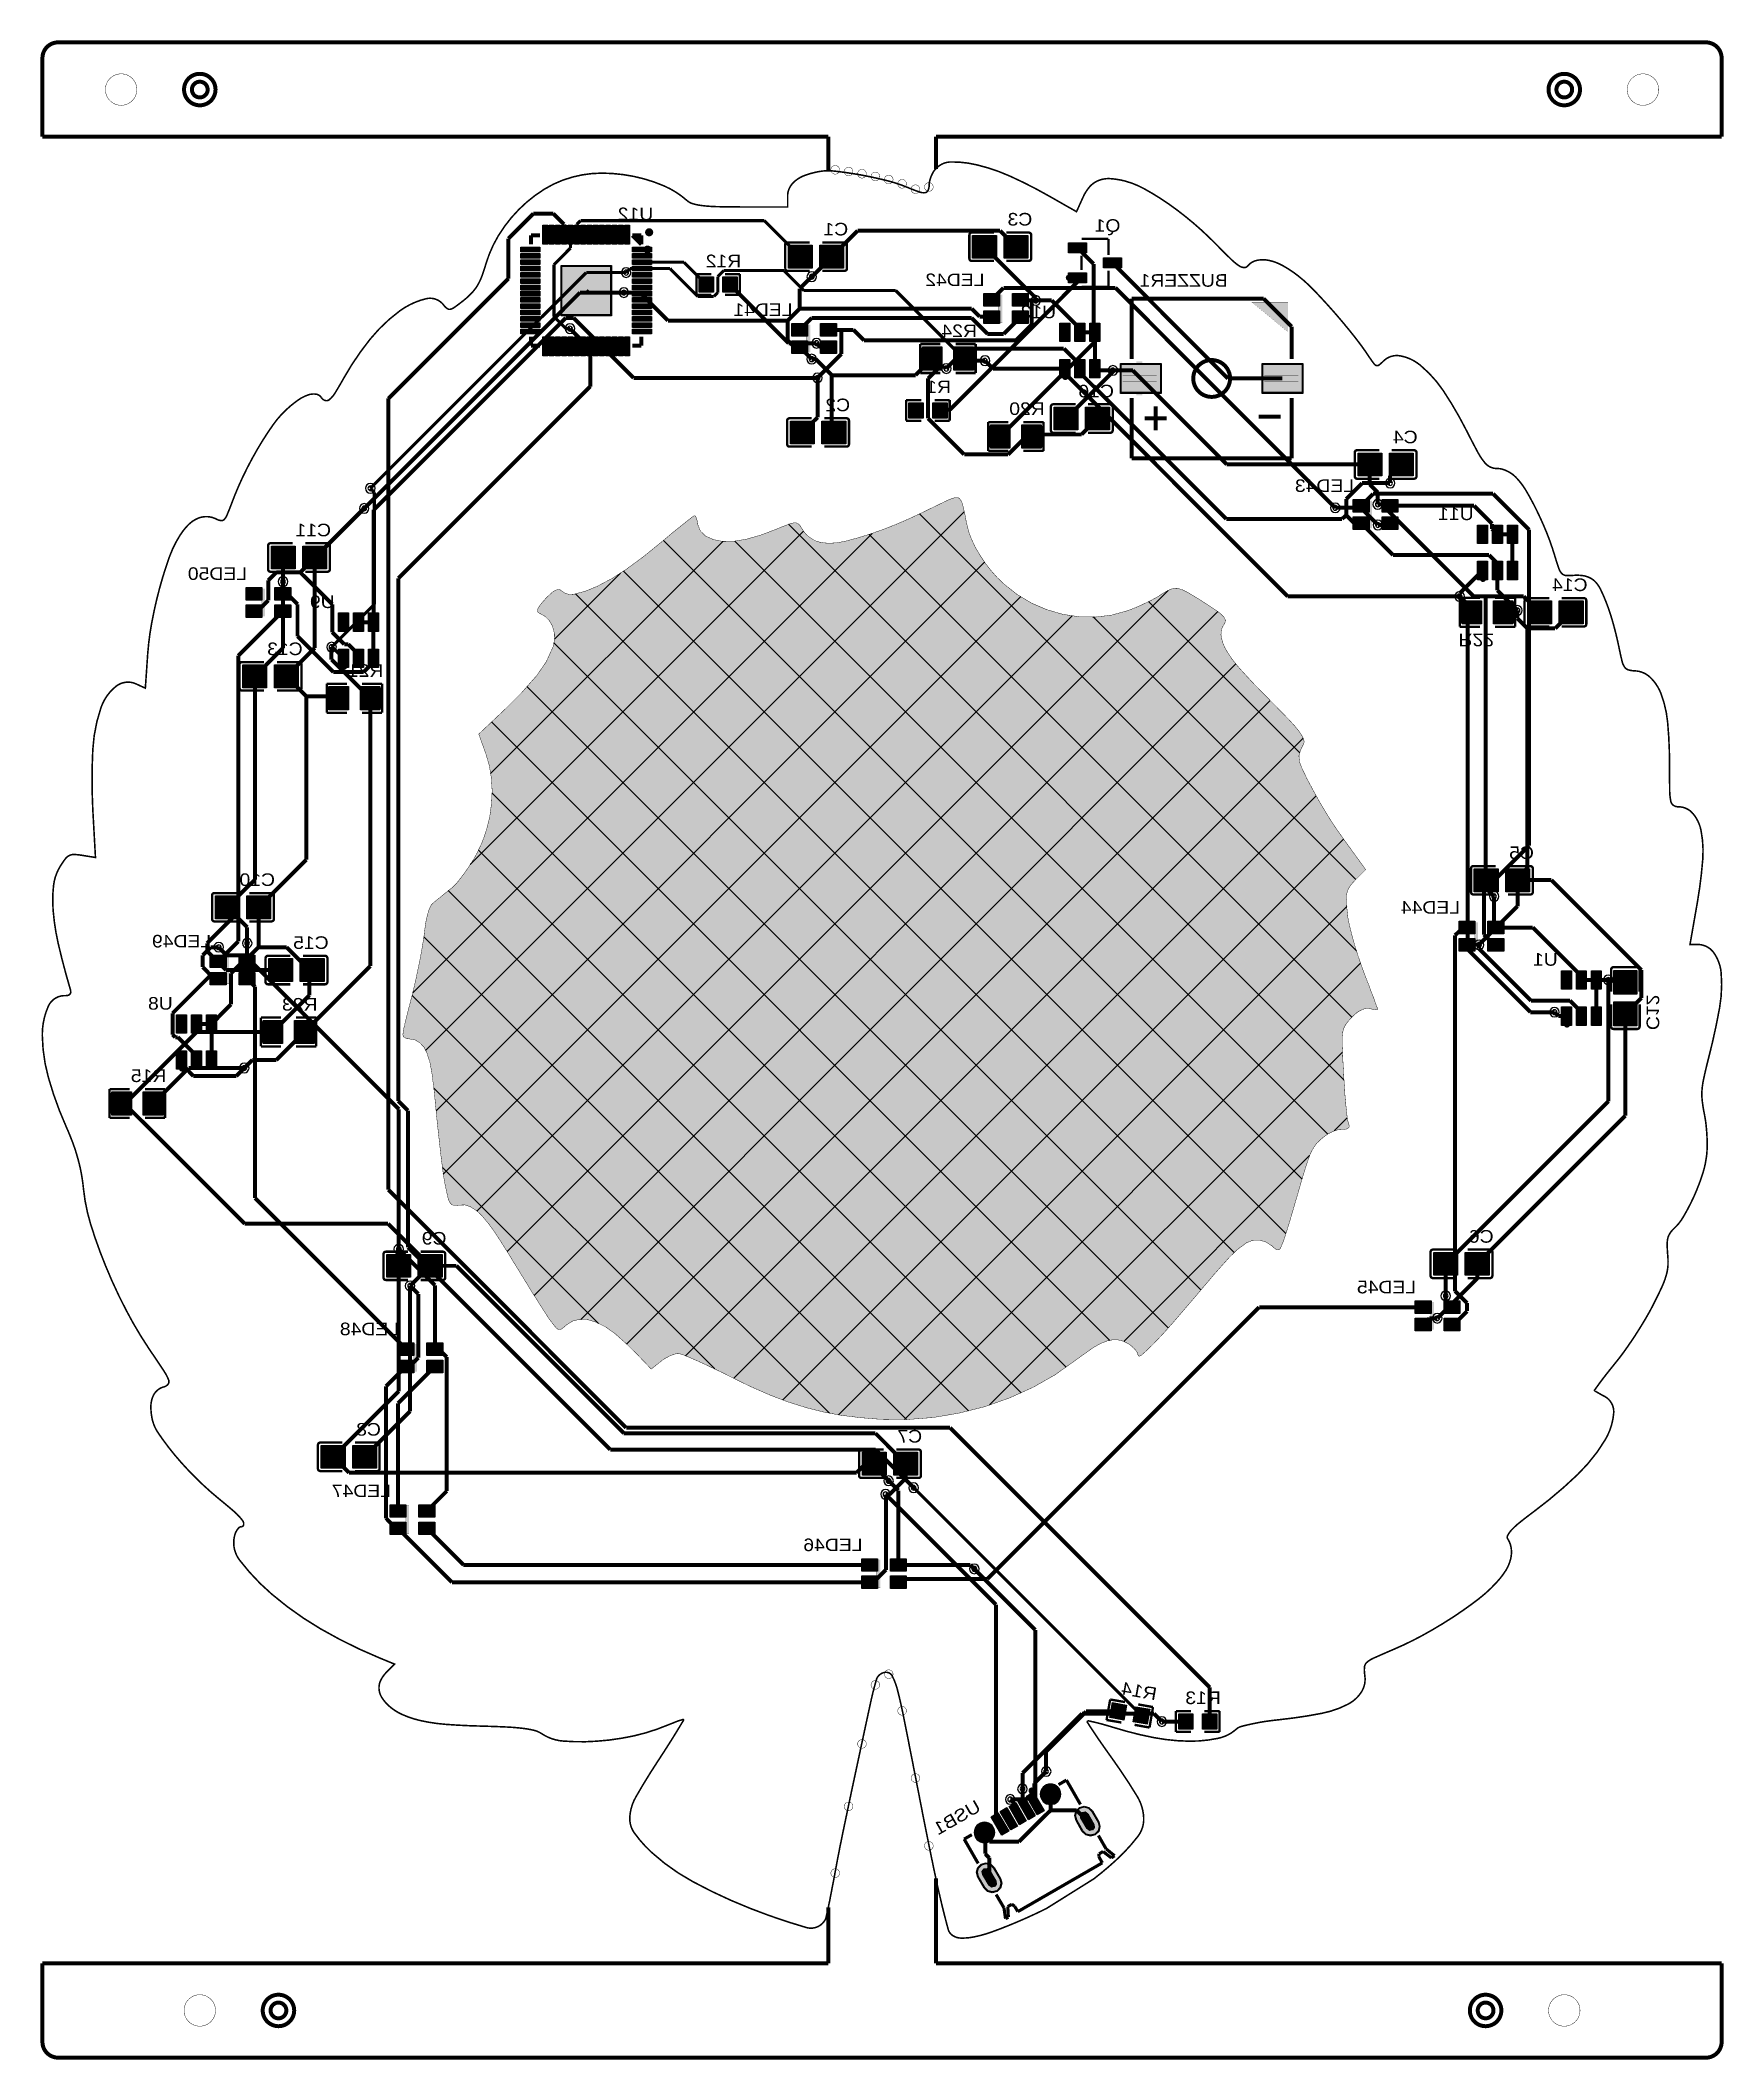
# Model space of a CAD drawing. Header units: millimetres. Extents: x -109 to -2, y -122 to 7.
import ezdxf
from ezdxf.enums import TextEntityAlignment as Align

# ---------------------------------------------------------------- set-up
doc = ezdxf.new("R2010")
doc.units = ezdxf.units.MM
doc.header["$MEASUREMENT"] = 0
for name, color, linetype, true_color in [('Board-Outline-Layer', 7, 'Continuous', 0xff00ff), ('Bottom-Layer', 7, 'Continuous', 0x0000ff), ('Bottom-Paste-Mask-Layer', 7, 'Continuous', 0x800000), ('Bottom-Silkscreen-Layer', 7, 'Continuous', 0x66cc33), ('Bottom-Solder-Mask-Layer', 7, 'Continuous', 0xaa00ff), ('Document-Layer', 7, 'Continuous', 0xffffff), ('Hole-Layer', 7, 'Continuous', 0x222222), ('Multi-Layer', 7, 'Continuous', 0xc0c0c0), ('Top-Layer', 7, 'Continuous', 0xff0000), ('Top-Paste-Mask-Layer', 7, 'Continuous', 0x808080), ('Top-Solder-Mask-Layer', 7, 'Continuous', 0x800080)]:
    doc.layers.add(name, color=color, linetype=linetype, true_color=true_color)
doc.styles.get("Standard").update_dxf_attribs({"font": 'arial.ttf'})

msp = doc.modelspace()

# ---------------------------------------------------------------- texts
at = {"layer": 'Bottom-Silkscreen-Layer', "text_generation_flag": 2, "width": 1.1}
for s, p in [('U12', (-69.91, -4.91)), ('C1', (-57.52, -5.88)), ('C3', (-45.82, -5.25)), ('Q1', (-40.22, -5.65)), ('R12', (-64.32, -7.9)), ('LED42', (-48.86, -9.1)), ('BUZZER1', (-33.4, -9.14)), ('LED41', (-61.06, -11)), ('U13', (-44.31, -11.14)), ('R24', (-49.34, -12.34)), ('R1', (-50.99, -15.9)), ('C16', (-40.63, -16.17)), ('C2', (-57.4, -17.05)), ('R20', (-45.03, -17.29)), ('C4', (-21.33, -19.09)), ('LED43', (-25.37, -22.18)), ('U11', (-17.77, -23.97)), ('C11', (-90.39, -25)), ('LED50', (-95.73, -27.77)), ('C14', (-10.53, -28.48)), ('U9', (-90.16, -29.56)), ('C13', (-92.19, -32.55)), ('C5', (-13.94, -45.51)), ('C10', (-93.95, -47.22)), ('LED44', (-18.64, -48.98)), ('LED49', (-98.01, -51.13)), ('C15', (-90.54, -51.22)), ('U1', (-12.43, -52.29)), ('U8', (-100.45, -55.08)), ('R23', (-91.25, -55.14)), ('R15', (-100.86, -59.68)), ('C9', (-83.05, -70.01)), ('C6', (-16.5, -69.89)), ('LED45', (-21.43, -73.11)), ('LED48', (-86.07, -75.77)), ('C8', (-87.22, -82.15)), ('C7', (-52.82, -82.59)), ('LED47', (-86.58, -86.06)), ('LED46', (-56.61, -89.49)), ('R13', (-33.84, -99.21))]:
    msp.add_text(s, height=0.8, dxfattribs=at).set_placement(p, align=Align.BOTTOM_LEFT)
for s, rotation, p in [('R22', 180, (-18.73, -30.71)), ('R21', 360, (-87.06, -33.93)), ('C12', 270, (-7.02, -56.14)), ('R14', -10, (-38.03, -98.97)), ('USB1', 30, (-48.9, -105.92))]:
    msp.add_text(s, height=0.8, rotation=rotation, dxfattribs=at).set_placement(p, align=Align.BOTTOM_LEFT)

# ---------------------------------------------------------------- hatches: boundary and pattern name
at = {"layer": 'Bottom-Layer'}
for points in [[(-76.87, -5.04), (-76.67, -5.04), (-76.67, -6.14), (-76.87, -6.14)], [(-76.47, -5.04), (-76.27, -5.04), (-76.27, -6.14), (-76.47, -6.14)], [(-76.07, -5.04), (-75.87, -5.04), (-75.87, -6.14), (-76.07, -6.14)], [(-75.67, -5.04), (-75.47, -5.04), (-75.47, -6.14), (-75.67, -6.14)], [(-75.27, -5.04), (-75.07, -5.04), (-75.07, -6.14), (-75.27, -6.14)], [(-74.87, -5.04), (-74.67, -5.04), (-74.67, -6.14), (-74.87, -6.14)], [(-74.47, -5.04), (-74.27, -5.04), (-74.27, -6.14), (-74.47, -6.14)], [(-74.07, -5.04), (-73.87, -5.04), (-73.87, -6.14), (-74.07, -6.14)], [(-73.67, -5.04), (-73.47, -5.04), (-73.47, -6.14), (-73.67, -6.14)], [(-73.27, -5.04), (-73.07, -5.04), (-73.07, -6.14), (-73.27, -6.14)], [(-72.87, -5.04), (-72.67, -5.04), (-72.67, -6.14), (-72.87, -6.14)], [(-72.47, -5.04), (-72.27, -5.04), (-72.27, -6.14), (-72.47, -6.14)], [(-72.07, -5.04), (-71.87, -5.04), (-71.87, -6.14), (-72.07, -6.14)], [(-71.67, -5.04), (-71.47, -5.04), (-71.47, -6.14), (-71.67, -6.14)], [(-59.86, -6.31), (-59.86, -7.66), (-61.27, -7.66), (-61.27, -6.31)], [(-57.86, -6.31), (-57.86, -7.66), (-59.27, -7.66), (-59.27, -6.31)], [(-48.15, -5.69), (-48.15, -7.04), (-49.56, -7.04), (-49.56, -5.69)], [(-46.15, -5.69), (-46.15, -7.04), (-47.56, -7.04), (-47.56, -5.69)], [(-42.42, -6.17), (-42.42, -6.7), (-43.46, -6.7), (-43.46, -6.17)], [(-78.27, -6.64), (-78.27, -6.44), (-77.17, -6.44), (-77.17, -6.64)], [(-78.27, -7.04), (-78.27, -6.84), (-77.17, -6.84), (-77.17, -7.04)], [(-78.27, -7.44), (-78.27, -7.24), (-77.17, -7.24), (-77.17, -7.44)], [(-78.27, -7.84), (-78.27, -7.64), (-77.17, -7.64), (-77.17, -7.84)], [(-72.62, -7.59), (-72.62, -10.69), (-75.72, -10.69), (-75.72, -7.59)], [(-70.07, -6.44), (-70.07, -6.64), (-71.17, -6.64), (-71.17, -6.44)], [(-70.07, -6.84), (-70.07, -7.04), (-71.17, -7.04), (-71.17, -6.84)], [(-70.07, -7.24), (-70.07, -7.44), (-71.17, -7.44), (-71.17, -7.24)], [(-70.07, -7.64), (-70.07, -7.84), (-71.17, -7.84), (-71.17, -7.64)], [(-40.22, -7.12), (-40.22, -7.65), (-41.25, -7.65), (-41.25, -7.12)], [(-78.27, -8.24), (-78.27, -8.04), (-77.17, -8.04), (-77.17, -8.24)], [(-78.27, -8.64), (-78.27, -8.44), (-77.17, -8.44), (-77.17, -8.64)], [(-78.27, -9.04), (-78.27, -8.84), (-77.17, -8.84), (-77.17, -9.04)], [(-70.07, -8.04), (-70.07, -8.24), (-71.17, -8.24), (-71.17, -8.04)], [(-70.07, -8.44), (-70.07, -8.64), (-71.17, -8.64), (-71.17, -8.44)], [(-70.07, -8.84), (-70.07, -9.04), (-71.17, -9.04), (-71.17, -8.84)], [(-66.14, -8.33), (-66.14, -9.2), (-66.94, -9.2), (-66.94, -8.33)], [(-64.63, -8.33), (-64.63, -9.2), (-65.44, -9.2), (-65.44, -8.33)], [(-42.42, -8.07), (-42.42, -8.6), (-43.46, -8.6), (-43.46, -8.07)], [(-78.27, -9.44), (-78.27, -9.24), (-77.17, -9.24), (-77.17, -9.44)], [(-78.27, -9.84), (-78.27, -9.64), (-77.17, -9.64), (-77.17, -9.84)], [(-78.27, -10.24), (-78.27, -10.04), (-77.17, -10.04), (-77.17, -10.24)], [(-70.07, -9.24), (-70.07, -9.44), (-71.17, -9.44), (-71.17, -9.24)], [(-70.07, -9.64), (-70.07, -9.84), (-71.17, -9.84), (-71.17, -9.64)], [(-70.07, -10.04), (-70.07, -10.24), (-71.17, -10.24), (-71.17, -10.04)], [(-78.27, -10.64), (-78.27, -10.44), (-77.17, -10.44), (-77.17, -10.64)], [(-78.27, -11.04), (-78.27, -10.84), (-77.17, -10.84), (-77.17, -11.04)], [(-78.27, -11.44), (-78.27, -11.24), (-77.17, -11.24), (-77.17, -11.44)], [(-70.07, -10.44), (-70.07, -10.64), (-71.17, -10.64), (-71.17, -10.44)], [(-70.07, -10.84), (-70.07, -11.04), (-71.17, -11.04), (-71.17, -10.84)], [(-70.07, -11.24), (-70.07, -11.44), (-71.17, -11.44), (-71.17, -11.24)], [(-78.27, -11.84), (-78.27, -11.64), (-77.17, -11.64), (-77.17, -11.84)], [(-76.67, -13.24), (-76.87, -13.24), (-76.87, -12.14), (-76.67, -12.14)], [(-76.27, -13.24), (-76.47, -13.24), (-76.47, -12.14), (-76.27, -12.14)], [(-75.87, -13.24), (-76.07, -13.24), (-76.07, -12.14), (-75.87, -12.14)], [(-75.47, -13.24), (-75.67, -13.24), (-75.67, -12.14), (-75.47, -12.14)], [(-75.07, -13.24), (-75.27, -13.24), (-75.27, -12.14), (-75.07, -12.14)], [(-74.67, -13.24), (-74.87, -13.24), (-74.87, -12.14), (-74.67, -12.14)], [(-74.27, -13.24), (-74.47, -13.24), (-74.47, -12.14), (-74.27, -12.14)], [(-73.87, -13.24), (-74.07, -13.24), (-74.07, -12.14), (-73.87, -12.14)], [(-73.47, -13.24), (-73.67, -13.24), (-73.67, -12.14), (-73.47, -12.14)], [(-73.07, -13.24), (-73.27, -13.24), (-73.27, -12.14), (-73.07, -12.14)], [(-72.67, -13.24), (-72.87, -13.24), (-72.87, -12.14), (-72.67, -12.14)], [(-72.27, -13.24), (-72.47, -13.24), (-72.47, -12.14), (-72.27, -12.14)], [(-71.87, -13.24), (-72.07, -13.24), (-72.07, -12.14), (-71.87, -12.14)], [(-71.47, -13.24), (-71.67, -13.24), (-71.67, -12.14), (-71.47, -12.14)], [(-70.07, -11.64), (-70.07, -11.84), (-71.17, -11.84), (-71.17, -11.64)], [(-51.61, -12.77), (-51.61, -14.15), (-52.75, -14.15), (-52.75, -12.77)], [(-49.61, -12.77), (-49.61, -14.15), (-50.75, -14.15), (-50.75, -12.77)], [(-37.67, -13.83), (-37.67, -15.63), (-40.17, -15.63), (-40.17, -13.83)], [(-28.67, -13.83), (-28.67, -15.63), (-31.17, -15.63), (-31.17, -13.83)], [(-52.8, -16.33), (-52.8, -17.2), (-53.61, -17.2), (-53.61, -16.33)], [(-51.29, -16.33), (-51.29, -17.2), (-52.1, -17.2), (-52.1, -16.33)], [(-42.97, -16.6), (-42.97, -17.95), (-44.38, -17.95), (-44.38, -16.6)], [(-40.97, -16.6), (-40.97, -17.95), (-42.38, -17.95), (-42.38, -16.6)], [(-59.73, -17.49), (-59.73, -18.84), (-61.14, -18.84), (-61.14, -17.49)], [(-57.73, -17.49), (-57.73, -18.84), (-59.14, -18.84), (-59.14, -17.49)], [(-47.3, -17.73), (-47.3, -19.1), (-48.43, -19.1), (-48.43, -17.73)], [(-45.3, -17.73), (-45.3, -19.1), (-46.43, -19.1), (-46.43, -17.73)], [(-23.66, -19.52), (-23.66, -20.87), (-25.07, -20.87), (-25.07, -19.52)], [(-21.66, -19.52), (-21.66, -20.87), (-23.07, -20.87), (-23.07, -19.52)], [(-92.72, -25.43), (-92.72, -26.78), (-94.13, -26.78), (-94.13, -25.43)], [(-90.72, -25.43), (-90.72, -26.78), (-92.13, -26.78), (-92.13, -25.43)], [(-18.46, -30.28), (-18.46, -28.9), (-17.32, -28.9), (-17.32, -30.28)], [(-16.46, -30.28), (-16.46, -28.9), (-15.32, -28.9), (-15.32, -30.28)], [(-12.87, -28.92), (-12.87, -30.27), (-14.28, -30.27), (-14.28, -28.92)], [(-10.87, -28.92), (-10.87, -30.27), (-12.28, -30.27), (-12.28, -28.92)], [(-94.53, -32.98), (-94.53, -34.33), (-95.94, -34.33), (-95.94, -32.98)], [(-92.53, -32.98), (-92.53, -34.33), (-93.94, -34.33), (-93.94, -32.98)], [(-89.33, -34.36), (-89.33, -35.74), (-90.47, -35.74), (-90.47, -34.36)], [(-87.33, -34.36), (-87.33, -35.74), (-88.47, -35.74), (-88.47, -34.36)], [(-16.27, -45.94), (-16.27, -47.29), (-17.68, -47.29), (-17.68, -45.94)], [(-14.27, -45.94), (-14.27, -47.29), (-15.68, -47.29), (-15.68, -45.94)], [(-96.28, -47.66), (-96.28, -49.01), (-97.69, -49.01), (-97.69, -47.66)], [(-94.28, -47.66), (-94.28, -49.01), (-95.69, -49.01), (-95.69, -47.66)], [(-92.88, -51.65), (-92.88, -53), (-94.29, -53), (-94.29, -51.65)], [(-90.88, -51.65), (-90.88, -53), (-92.29, -53), (-92.29, -51.65)], [(-7.45, -53.81), (-8.8, -53.81), (-8.8, -52.4), (-7.45, -52.4)], [(-7.45, -55.81), (-8.8, -55.81), (-8.8, -54.4), (-7.45, -54.4)], [(-93.52, -55.57), (-93.52, -56.95), (-94.66, -56.95), (-94.66, -55.57)], [(-91.52, -55.57), (-91.52, -56.95), (-92.66, -56.95), (-92.66, -55.57)], [(-103.13, -60.12), (-103.13, -61.49), (-104.27, -61.49), (-104.27, -60.12)], [(-101.13, -60.12), (-101.13, -61.49), (-102.27, -61.49), (-102.27, -60.12)], [(-85.39, -70.45), (-85.39, -71.8), (-86.8, -71.8), (-86.8, -70.45)], [(-83.39, -70.45), (-83.39, -71.8), (-84.8, -71.8), (-84.8, -70.45)], [(-18.84, -70.32), (-18.84, -71.67), (-20.25, -71.67), (-20.25, -70.32)], [(-16.84, -70.32), (-16.84, -71.67), (-18.25, -71.67), (-18.25, -70.32)], [(-89.55, -82.58), (-89.55, -83.93), (-90.96, -83.93), (-90.96, -82.58)], [(-87.55, -82.58), (-87.55, -83.93), (-88.96, -83.93), (-88.96, -82.58)], [(-55.16, -83.02), (-55.16, -84.37), (-56.57, -84.37), (-56.57, -83.02)], [(-53.16, -83.02), (-53.16, -84.37), (-54.57, -84.37), (-54.57, -83.02)], [(-39.89, -99.08), (-40.04, -99.93), (-40.84, -99.79), (-40.69, -98.94)], [(-38.41, -99.34), (-38.56, -100.19), (-39.35, -100.05), (-39.2, -99.2)], [(-35.66, -99.64), (-35.66, -100.51), (-36.46, -100.51), (-36.46, -99.64)], [(-34.15, -99.64), (-34.15, -100.51), (-34.96, -100.51), (-34.96, -99.64)], [(-46.67, -105.17), (-46.33, -104.97), (-45.7, -106.05), (-46.05, -106.25)], [(-46.11, -104.84), (-45.76, -104.64), (-45.14, -105.73), (-45.49, -105.93)], [(-45.26, -104.7, 1), (-44.06, -104.7, 1)], [(-48.36, -106.14), (-48.02, -105.94), (-47.39, -107.03), (-47.74, -107.23)], [(-47.8, -105.82), (-47.45, -105.62), (-46.83, -106.7), (-47.17, -106.9)], [(-47.24, -105.49), (-46.89, -105.29), (-46.27, -106.38), (-46.61, -106.58)], [(-43, -106.34), (-43.07, -106.06), (-43, -105.79), (-42.8, -105.59), (-42.52, -105.51), (-42.25, -105.59), (-42.04, -105.79), (-41.64, -106.48), (-41.57, -106.76), (-41.64, -107.03), (-41.85, -107.23), (-42.12, -107.31), (-42.4, -107.23), (-42.6, -107.03)], [(-49.46, -107.13, 1), (-48.26, -107.13, 1)], [(-49.23, -109.94), (-49.31, -109.66), (-49.23, -109.39), (-49.03, -109.19), (-48.76, -109.11), (-48.48, -109.19), (-48.28, -109.39), (-47.88, -110.08), (-47.81, -110.36), (-47.88, -110.63), (-48.08, -110.83), (-48.36, -110.91), (-48.63, -110.83), (-48.83, -110.63)]]:
    msp.add_hatch(color=256, dxfattribs=at).paths.add_polyline_path(points)
at = {"layer": 'Bottom-Paste-Mask-Layer'}
for points in [[(-76.67, -5.04), (-76.67, -6.14), (-76.87, -6.14), (-76.87, -5.04)], [(-76.67, -5.04), (-76.67, -6.14), (-76.87, -6.14), (-76.87, -5.04)], [(-76.27, -5.04), (-76.27, -6.14), (-76.47, -6.14), (-76.47, -5.04)], [(-76.27, -5.04), (-76.27, -6.14), (-76.47, -6.14), (-76.47, -5.04)], [(-76.07, -6.14), (-76.07, -5.04), (-75.87, -5.04), (-75.87, -6.14)], [(-76.07, -6.14), (-76.07, -5.04), (-75.87, -5.04), (-75.87, -6.14)], [(-75.67, -6.14), (-75.67, -5.04), (-75.47, -5.04), (-75.47, -6.14)], [(-75.67, -6.14), (-75.67, -5.04), (-75.47, -5.04), (-75.47, -6.14)], [(-75.27, -6.14), (-75.27, -5.04), (-75.07, -5.04), (-75.07, -6.14)], [(-75.27, -6.14), (-75.27, -5.04), (-75.07, -5.04), (-75.07, -6.14)], [(-74.87, -6.14), (-74.87, -5.04), (-74.67, -5.04), (-74.67, -6.14)], [(-74.87, -6.14), (-74.87, -5.04), (-74.67, -5.04), (-74.67, -6.14)], [(-74.47, -6.14), (-74.47, -5.04), (-74.27, -5.04), (-74.27, -6.14)], [(-74.47, -6.14), (-74.47, -5.04), (-74.27, -5.04), (-74.27, -6.14)], [(-74.07, -6.14), (-74.07, -5.04), (-73.87, -5.04), (-73.87, -6.14)], [(-74.07, -6.14), (-74.07, -5.04), (-73.87, -5.04), (-73.87, -6.14)], [(-73.67, -6.14), (-73.67, -5.04), (-73.47, -5.04), (-73.47, -6.14)], [(-73.67, -6.14), (-73.67, -5.04), (-73.47, -5.04), (-73.47, -6.14)], [(-73.07, -5.04), (-73.07, -6.14), (-73.27, -6.14), (-73.27, -5.04)], [(-73.07, -5.04), (-73.07, -6.14), (-73.27, -6.14), (-73.27, -5.04)], [(-72.87, -6.14), (-72.87, -5.04), (-72.67, -5.04), (-72.67, -6.14)], [(-72.87, -6.14), (-72.87, -5.04), (-72.67, -5.04), (-72.67, -6.14)], [(-72.47, -6.14), (-72.47, -5.04), (-72.27, -5.04), (-72.27, -6.14)], [(-72.47, -6.14), (-72.47, -5.04), (-72.27, -5.04), (-72.27, -6.14)], [(-72.07, -6.14), (-72.07, -5.04), (-71.87, -5.04), (-71.87, -6.14)], [(-72.07, -6.14), (-72.07, -5.04), (-71.87, -5.04), (-71.87, -6.14)], [(-71.67, -6.14), (-71.67, -5.04), (-71.47, -5.04), (-71.47, -6.14)], [(-71.67, -6.14), (-71.67, -5.04), (-71.47, -5.04), (-71.47, -6.14)], [(-61.27, -6.35), (-61.27, -7.63), (-61.22, -7.68), (-60.07, -7.68), (-60.02, -7.63), (-60.01, -7.21), (-60.46, -7.21), (-60.46, -6.76), (-60.02, -6.76), (-60.02, -6.35), (-60.07, -6.3), (-61.22, -6.3)], [(-61.27, -6.35), (-61.27, -7.63), (-61.22, -7.68), (-60.07, -7.68), (-60.02, -7.63), (-60.01, -7.21), (-60.46, -7.21), (-60.46, -6.76), (-60.02, -6.76), (-60.02, -6.35), (-60.07, -6.3), (-61.22, -6.3)], [(-57.86, -7.63), (-57.86, -6.35), (-57.91, -6.3), (-59.06, -6.3), (-59.11, -6.35), (-59.11, -6.76), (-58.66, -6.76), (-58.66, -7.21), (-59.1, -7.21), (-59.11, -7.63), (-59.06, -7.68), (-57.91, -7.68)], [(-57.86, -7.63), (-57.86, -6.35), (-57.91, -6.3), (-59.06, -6.3), (-59.11, -6.35), (-59.11, -6.76), (-58.66, -6.76), (-58.66, -7.21), (-59.1, -7.21), (-59.11, -7.63), (-59.06, -7.68), (-57.91, -7.68)], [(-49.56, -5.72), (-49.56, -7), (-49.51, -7.05), (-48.36, -7.05), (-48.31, -7), (-48.31, -6.59), (-48.76, -6.59), (-48.76, -6.14), (-48.32, -6.14), (-48.31, -5.72), (-48.36, -5.67), (-49.51, -5.67)], [(-49.56, -5.72), (-49.56, -7), (-49.51, -7.05), (-48.36, -7.05), (-48.31, -7), (-48.31, -6.59), (-48.76, -6.59), (-48.76, -6.14), (-48.32, -6.14), (-48.31, -5.72), (-48.36, -5.67), (-49.51, -5.67)], [(-46.15, -7), (-46.15, -5.72), (-46.2, -5.67), (-47.35, -5.67), (-47.4, -5.72), (-47.41, -6.13), (-46.96, -6.13), (-46.96, -6.58), (-47.4, -6.58), (-47.4, -7), (-47.35, -7.05), (-46.2, -7.05)], [(-46.15, -7), (-46.15, -5.72), (-46.2, -5.67), (-47.35, -5.67), (-47.4, -5.72), (-47.41, -6.13), (-46.96, -6.13), (-46.96, -6.58), (-47.4, -6.58), (-47.4, -7), (-47.35, -7.05), (-46.2, -7.05)], [(-42.42, -6.17), (-42.42, -6.7), (-43.46, -6.7), (-43.46, -6.17)], [(-78.27, -6.64), (-78.27, -6.44), (-77.17, -6.44), (-77.17, -6.64)], [(-78.27, -6.64), (-78.27, -6.44), (-77.17, -6.44), (-77.17, -6.64)], [(-78.27, -7.04), (-78.27, -6.84), (-77.17, -6.84), (-77.17, -7.04)], [(-78.27, -7.04), (-78.27, -6.84), (-77.17, -6.84), (-77.17, -7.04)], [(-78.27, -7.44), (-78.27, -7.24), (-77.17, -7.24), (-77.17, -7.44)], [(-78.27, -7.44), (-78.27, -7.24), (-77.17, -7.24), (-77.17, -7.44)], [(-78.27, -7.84), (-78.27, -7.64), (-77.17, -7.64), (-77.17, -7.84)], [(-78.27, -7.84), (-78.27, -7.64), (-77.17, -7.64), (-77.17, -7.84)], [(-70.07, -6.44), (-70.07, -6.64), (-71.17, -6.64), (-71.17, -6.44)], [(-70.07, -6.44), (-70.07, -6.64), (-71.17, -6.64), (-71.17, -6.44)], [(-70.07, -6.84), (-70.07, -7.04), (-71.17, -7.04), (-71.17, -6.84)], [(-70.07, -6.84), (-70.07, -7.04), (-71.17, -7.04), (-71.17, -6.84)], [(-70.07, -7.24), (-70.07, -7.44), (-71.17, -7.44), (-71.17, -7.24)], [(-70.07, -7.24), (-70.07, -7.44), (-71.17, -7.44), (-71.17, -7.24)], [(-70.07, -7.64), (-70.07, -7.84), (-71.17, -7.84), (-71.17, -7.64)], [(-70.07, -7.64), (-70.07, -7.84), (-71.17, -7.84), (-71.17, -7.64)], [(-40.22, -7.12), (-40.22, -7.65), (-41.25, -7.65), (-41.25, -7.12)], [(-78.27, -8.24), (-78.27, -8.04), (-77.17, -8.04), (-77.17, -8.24)], [(-78.27, -8.24), (-78.27, -8.04), (-77.17, -8.04), (-77.17, -8.24)], [(-78.27, -8.64), (-78.27, -8.44), (-77.17, -8.44), (-77.17, -8.64)], [(-78.27, -8.64), (-78.27, -8.44), (-77.17, -8.44), (-77.17, -8.64)], [(-77.17, -8.84), (-77.17, -9.04), (-78.27, -9.04), (-78.27, -8.84)], [(-77.17, -8.84), (-77.17, -9.04), (-78.27, -9.04), (-78.27, -8.84)], [(-72.93, -7.9), (-75.41, -7.9), (-75.41, -10.38), (-72.93, -10.38)], [(-72.93, -7.9), (-75.41, -7.9), (-75.41, -10.38), (-72.93, -10.38)], [(-70.07, -8.04), (-70.07, -8.24), (-71.17, -8.24), (-71.17, -8.04)], [(-70.07, -8.04), (-70.07, -8.24), (-71.17, -8.24), (-71.17, -8.04)], [(-70.07, -8.44), (-70.07, -8.64), (-71.17, -8.64), (-71.17, -8.44)], [(-70.07, -8.44), (-70.07, -8.64), (-71.17, -8.64), (-71.17, -8.44)], [(-70.07, -8.84), (-70.07, -9.04), (-71.17, -9.04), (-71.17, -8.84)], [(-70.07, -8.84), (-70.07, -9.04), (-71.17, -9.04), (-71.17, -8.84)], [(-66.98, -8.31), (-66.18, -8.31), (-66.13, -8.36), (-66.13, -8.59), (-66.5, -8.59), (-66.5, -8.92), (-66.13, -8.92), (-66.13, -9.16), (-66.18, -9.21), (-66.98, -9.21), (-67.03, -9.16), (-67.03, -8.36)], [(-66.98, -8.31), (-66.18, -8.31), (-66.13, -8.36), (-66.13, -8.59), (-66.5, -8.59), (-66.5, -8.92), (-66.13, -8.92), (-66.13, -9.16), (-66.18, -9.21), (-66.98, -9.21), (-67.03, -9.16), (-67.03, -8.36)], [(-64.59, -9.21), (-65.39, -9.21), (-65.44, -9.16), (-65.44, -8.94), (-65.07, -8.94), (-65.07, -8.61), (-65.44, -8.61), (-65.44, -8.36), (-65.39, -8.31), (-64.59, -8.31), (-64.54, -8.36), (-64.54, -9.16)], [(-64.59, -9.21), (-65.39, -9.21), (-65.44, -9.16), (-65.44, -8.94), (-65.07, -8.94), (-65.07, -8.61), (-65.44, -8.61), (-65.44, -8.36), (-65.39, -8.31), (-64.59, -8.31), (-64.54, -8.36), (-64.54, -9.16)], [(-42.42, -8.07), (-42.42, -8.6), (-43.46, -8.6), (-43.46, -8.07)], [(-78.27, -9.44), (-78.27, -9.24), (-77.17, -9.24), (-77.17, -9.44)], [(-78.27, -9.44), (-78.27, -9.24), (-77.17, -9.24), (-77.17, -9.44)], [(-78.27, -9.84), (-78.27, -9.64), (-77.17, -9.64), (-77.17, -9.84)], [(-78.27, -9.84), (-78.27, -9.64), (-77.17, -9.64), (-77.17, -9.84)], [(-78.27, -10.24), (-78.27, -10.04), (-77.17, -10.04), (-77.17, -10.24)], [(-78.27, -10.24), (-78.27, -10.04), (-77.17, -10.04), (-77.17, -10.24)], [(-71.17, -9.44), (-71.17, -9.24), (-70.07, -9.24), (-70.07, -9.44)], [(-71.17, -9.44), (-71.17, -9.24), (-70.07, -9.24), (-70.07, -9.44)], [(-70.07, -9.64), (-70.07, -9.84), (-71.17, -9.84), (-71.17, -9.64)], [(-70.07, -9.64), (-70.07, -9.84), (-71.17, -9.84), (-71.17, -9.64)], [(-70.07, -10.04), (-70.07, -10.24), (-71.17, -10.24), (-71.17, -10.04)], [(-70.07, -10.04), (-70.07, -10.24), (-71.17, -10.24), (-71.17, -10.04)], [(-78.27, -10.64), (-78.27, -10.44), (-77.17, -10.44), (-77.17, -10.64)], [(-78.27, -10.64), (-78.27, -10.44), (-77.17, -10.44), (-77.17, -10.64)], [(-78.27, -11.04), (-78.27, -10.84), (-77.17, -10.84), (-77.17, -11.04)], [(-78.27, -11.04), (-78.27, -10.84), (-77.17, -10.84), (-77.17, -11.04)], [(-78.27, -11.44), (-78.27, -11.24), (-77.17, -11.24), (-77.17, -11.44)], [(-78.27, -11.44), (-78.27, -11.24), (-77.17, -11.24), (-77.17, -11.44)], [(-70.07, -10.44), (-70.07, -10.64), (-71.17, -10.64), (-71.17, -10.44)], [(-70.07, -10.44), (-70.07, -10.64), (-71.17, -10.64), (-71.17, -10.44)], [(-70.07, -10.84), (-70.07, -11.04), (-71.17, -11.04), (-71.17, -10.84)], [(-70.07, -10.84), (-70.07, -11.04), (-71.17, -11.04), (-71.17, -10.84)], [(-70.07, -11.24), (-70.07, -11.44), (-71.17, -11.44), (-71.17, -11.24)], [(-70.07, -11.24), (-70.07, -11.44), (-71.17, -11.44), (-71.17, -11.24)], [(-77.17, -11.64), (-77.17, -11.84), (-78.27, -11.84), (-78.27, -11.64)], [(-77.17, -11.64), (-77.17, -11.84), (-78.27, -11.84), (-78.27, -11.64)], [(-76.67, -12.14), (-76.67, -13.24), (-76.87, -13.24), (-76.87, -12.14)], [(-76.67, -12.14), (-76.67, -13.24), (-76.87, -13.24), (-76.87, -12.14)], [(-76.27, -12.14), (-76.27, -13.24), (-76.47, -13.24), (-76.47, -12.14)], [(-76.27, -12.14), (-76.27, -13.24), (-76.47, -13.24), (-76.47, -12.14)], [(-75.87, -12.14), (-75.87, -13.24), (-76.07, -13.24), (-76.07, -12.14)], [(-75.87, -12.14), (-75.87, -13.24), (-76.07, -13.24), (-76.07, -12.14)], [(-75.47, -12.14), (-75.47, -13.24), (-75.67, -13.24), (-75.67, -12.14)], [(-75.47, -12.14), (-75.47, -13.24), (-75.67, -13.24), (-75.67, -12.14)], [(-75.07, -12.14), (-75.07, -13.24), (-75.27, -13.24), (-75.27, -12.14)], [(-75.07, -12.14), (-75.07, -13.24), (-75.27, -13.24), (-75.27, -12.14)], [(-74.87, -13.24), (-74.87, -12.14), (-74.67, -12.14), (-74.67, -13.24)], [(-74.87, -13.24), (-74.87, -12.14), (-74.67, -12.14), (-74.67, -13.24)], [(-74.47, -13.24), (-74.47, -12.14), (-74.27, -12.14), (-74.27, -13.24)], [(-74.47, -13.24), (-74.47, -12.14), (-74.27, -12.14), (-74.27, -13.24)], [(-73.87, -12.14), (-73.87, -13.24), (-74.07, -13.24), (-74.07, -12.14)], [(-73.87, -12.14), (-73.87, -13.24), (-74.07, -13.24), (-74.07, -12.14)], [(-73.47, -12.14), (-73.47, -13.24), (-73.67, -13.24), (-73.67, -12.14)], [(-73.47, -12.14), (-73.47, -13.24), (-73.67, -13.24), (-73.67, -12.14)], [(-73.07, -12.14), (-73.07, -13.24), (-73.27, -13.24), (-73.27, -12.14)], [(-73.07, -12.14), (-73.07, -13.24), (-73.27, -13.24), (-73.27, -12.14)], [(-72.67, -12.14), (-72.67, -13.24), (-72.87, -13.24), (-72.87, -12.14)], [(-72.67, -12.14), (-72.67, -13.24), (-72.87, -13.24), (-72.87, -12.14)], [(-72.27, -12.14), (-72.27, -13.24), (-72.47, -13.24), (-72.47, -12.14)], [(-72.27, -12.14), (-72.27, -13.24), (-72.47, -13.24), (-72.47, -12.14)], [(-72.07, -13.24), (-72.07, -12.14), (-71.87, -12.14), (-71.87, -13.24)], [(-72.07, -13.24), (-72.07, -12.14), (-71.87, -12.14), (-71.87, -13.24)], [(-71.67, -13.24), (-71.67, -12.14), (-71.47, -12.14), (-71.47, -13.24)], [(-71.67, -13.24), (-71.67, -12.14), (-71.47, -12.14), (-71.47, -13.24)], [(-70.07, -11.64), (-70.07, -11.84), (-71.17, -11.84), (-71.17, -11.64)], [(-70.07, -11.64), (-70.07, -11.84), (-71.17, -11.84), (-71.17, -11.64)], [(-51.63, -14.1), (-51.63, -13.68), (-52.08, -13.68), (-52.08, -13.23), (-51.64, -13.23), (-51.63, -12.82), (-51.68, -12.77), (-52.83, -12.77), (-52.88, -12.82), (-52.88, -14.1), (-52.83, -14.15), (-51.68, -14.15)], [(-51.63, -14.1), (-51.63, -13.68), (-52.08, -13.68), (-52.08, -13.23), (-51.64, -13.23), (-51.63, -12.82), (-51.68, -12.77), (-52.83, -12.77), (-52.88, -12.82), (-52.88, -14.1), (-52.83, -14.15), (-51.68, -14.15)], [(-49.48, -14.1), (-49.48, -12.82), (-49.53, -12.77), (-50.68, -12.77), (-50.73, -12.82), (-50.74, -13.23), (-50.29, -13.23), (-50.29, -13.68), (-50.73, -13.68), (-50.73, -14.1), (-50.68, -14.15), (-49.53, -14.15)], [(-49.48, -14.1), (-49.48, -12.82), (-49.53, -12.77), (-50.68, -12.77), (-50.73, -12.82), (-50.74, -13.23), (-50.29, -13.23), (-50.29, -13.68), (-50.73, -13.68), (-50.73, -14.1), (-50.68, -14.15), (-49.53, -14.15)], [(-37.67, -13.83), (-37.67, -15.63), (-40.17, -15.63), (-40.17, -13.83)], [(-28.67, -13.83), (-28.67, -15.63), (-31.17, -15.63), (-31.17, -13.83)], [(-53.65, -16.31), (-52.85, -16.31), (-52.8, -16.36), (-52.8, -16.59), (-53.17, -16.59), (-53.17, -16.92), (-52.8, -16.92), (-52.8, -17.16), (-52.85, -17.21), (-53.65, -17.21), (-53.7, -17.16), (-53.7, -16.36)], [(-53.65, -16.31), (-52.85, -16.31), (-52.8, -16.36), (-52.8, -16.59), (-53.17, -16.59), (-53.17, -16.92), (-52.8, -16.92), (-52.8, -17.16), (-52.85, -17.21), (-53.65, -17.21), (-53.7, -17.16), (-53.7, -16.36)], [(-51.26, -17.21), (-52.06, -17.21), (-52.11, -17.16), (-52.11, -16.94), (-51.74, -16.94), (-51.74, -16.61), (-52.11, -16.61), (-52.11, -16.36), (-52.06, -16.31), (-51.26, -16.31), (-51.21, -16.36), (-51.21, -17.16)], [(-51.26, -17.21), (-52.06, -17.21), (-52.11, -17.16), (-52.11, -16.94), (-51.74, -16.94), (-51.74, -16.61), (-52.11, -16.61), (-52.11, -16.36), (-52.06, -16.31), (-51.26, -16.31), (-51.21, -16.36), (-51.21, -17.16)], [(-44.38, -16.63), (-44.38, -17.91), (-44.33, -17.96), (-43.18, -17.96), (-43.13, -17.91), (-43.12, -17.5), (-43.57, -17.5), (-43.57, -17.05), (-43.13, -17.05), (-43.13, -16.63), (-43.18, -16.58), (-44.33, -16.58)], [(-44.38, -16.63), (-44.38, -17.91), (-44.33, -17.96), (-43.18, -17.96), (-43.13, -17.91), (-43.12, -17.5), (-43.57, -17.5), (-43.57, -17.05), (-43.13, -17.05), (-43.13, -16.63), (-43.18, -16.58), (-44.33, -16.58)], [(-40.97, -17.91), (-40.97, -16.63), (-41.02, -16.58), (-42.17, -16.58), (-42.22, -16.63), (-42.22, -17.04), (-41.77, -17.04), (-41.77, -17.49), (-42.21, -17.49), (-42.22, -17.91), (-42.17, -17.96), (-41.02, -17.96)], [(-40.97, -17.91), (-40.97, -16.63), (-41.02, -16.58), (-42.17, -16.58), (-42.22, -16.63), (-42.22, -17.04), (-41.77, -17.04), (-41.77, -17.49), (-42.21, -17.49), (-42.22, -17.91), (-42.17, -17.96), (-41.02, -17.96)], [(-61.14, -17.52), (-61.14, -18.8), (-61.09, -18.85), (-59.94, -18.85), (-59.89, -18.8), (-59.89, -18.39), (-60.34, -18.39), (-60.34, -17.94), (-59.9, -17.94), (-59.89, -17.52), (-59.94, -17.47), (-61.09, -17.47)], [(-61.14, -17.52), (-61.14, -18.8), (-61.09, -18.85), (-59.94, -18.85), (-59.89, -18.8), (-59.89, -18.39), (-60.34, -18.39), (-60.34, -17.94), (-59.9, -17.94), (-59.89, -17.52), (-59.94, -17.47), (-61.09, -17.47)], [(-57.73, -18.8), (-57.73, -17.52), (-57.78, -17.47), (-58.93, -17.47), (-58.98, -17.52), (-58.99, -17.93), (-58.54, -17.93), (-58.54, -18.38), (-58.98, -18.38), (-58.98, -18.8), (-58.93, -18.85), (-57.78, -18.85)], [(-57.73, -18.8), (-57.73, -17.52), (-57.78, -17.47), (-58.93, -17.47), (-58.98, -17.52), (-58.99, -17.93), (-58.54, -17.93), (-58.54, -18.38), (-58.98, -18.38), (-58.98, -18.8), (-58.93, -18.85), (-57.78, -18.85)], [(-47.31, -19.06), (-47.31, -18.64), (-47.76, -18.64), (-47.76, -18.19), (-47.32, -18.19), (-47.31, -17.78), (-47.36, -17.73), (-48.51, -17.73), (-48.56, -17.78), (-48.56, -19.06), (-48.51, -19.11), (-47.36, -19.11)], [(-47.31, -19.06), (-47.31, -18.64), (-47.76, -18.64), (-47.76, -18.19), (-47.32, -18.19), (-47.31, -17.78), (-47.36, -17.73), (-48.51, -17.73), (-48.56, -17.78), (-48.56, -19.06), (-48.51, -19.11), (-47.36, -19.11)], [(-45.16, -19.06), (-45.16, -17.78), (-45.21, -17.73), (-46.36, -17.73), (-46.41, -17.78), (-46.42, -18.19), (-45.97, -18.19), (-45.97, -18.64), (-46.41, -18.64), (-46.41, -19.06), (-46.36, -19.11), (-45.21, -19.11)], [(-45.16, -19.06), (-45.16, -17.78), (-45.21, -17.73), (-46.36, -17.73), (-46.41, -17.78), (-46.42, -18.19), (-45.97, -18.19), (-45.97, -18.64), (-46.41, -18.64), (-46.41, -19.06), (-46.36, -19.11), (-45.21, -19.11)], [(-25.07, -19.55), (-25.07, -20.83), (-25.02, -20.88), (-23.87, -20.88), (-23.82, -20.83), (-23.82, -20.42), (-24.27, -20.42), (-24.27, -19.97), (-23.83, -19.97), (-23.82, -19.55), (-23.87, -19.5), (-25.02, -19.5)], [(-25.07, -19.55), (-25.07, -20.83), (-25.02, -20.88), (-23.87, -20.88), (-23.82, -20.83), (-23.82, -20.42), (-24.27, -20.42), (-24.27, -19.97), (-23.83, -19.97), (-23.82, -19.55), (-23.87, -19.5), (-25.02, -19.5)], [(-21.66, -20.83), (-21.66, -19.55), (-21.71, -19.5), (-22.86, -19.5), (-22.91, -19.55), (-22.92, -19.96), (-22.47, -19.96), (-22.47, -20.41), (-22.91, -20.41), (-22.91, -20.83), (-22.86, -20.88), (-21.71, -20.88)], [(-21.66, -20.83), (-21.66, -19.55), (-21.71, -19.5), (-22.86, -19.5), (-22.91, -19.55), (-22.92, -19.96), (-22.47, -19.96), (-22.47, -20.41), (-22.91, -20.41), (-22.91, -20.83), (-22.86, -20.88), (-21.71, -20.88)], [(-94.13, -25.47), (-94.13, -26.75), (-94.08, -26.8), (-92.93, -26.8), (-92.88, -26.75), (-92.88, -26.34), (-93.33, -26.34), (-93.33, -25.89), (-92.89, -25.89), (-92.88, -25.47), (-92.93, -25.42), (-94.08, -25.42)], [(-94.13, -25.47), (-94.13, -26.75), (-94.08, -26.8), (-92.93, -26.8), (-92.88, -26.75), (-92.88, -26.34), (-93.33, -26.34), (-93.33, -25.89), (-92.89, -25.89), (-92.88, -25.47), (-92.93, -25.42), (-94.08, -25.42)], [(-90.72, -26.75), (-90.72, -25.47), (-90.77, -25.42), (-91.92, -25.42), (-91.97, -25.47), (-91.98, -25.88), (-91.53, -25.88), (-91.53, -26.33), (-91.97, -26.33), (-91.97, -26.75), (-91.92, -26.8), (-90.77, -26.8)], [(-90.72, -26.75), (-90.72, -25.47), (-90.77, -25.42), (-91.92, -25.42), (-91.97, -25.47), (-91.98, -25.88), (-91.53, -25.88), (-91.53, -26.33), (-91.97, -26.33), (-91.97, -26.75), (-91.92, -26.8), (-90.77, -26.8)], [(-18.59, -28.95), (-18.59, -30.23), (-18.54, -30.28), (-17.39, -30.28), (-17.34, -30.23), (-17.34, -29.82), (-17.79, -29.82), (-17.79, -29.37), (-17.35, -29.37), (-17.34, -28.95), (-17.39, -28.9), (-18.54, -28.9)], [(-18.59, -28.95), (-18.59, -30.23), (-18.54, -30.28), (-17.39, -30.28), (-17.34, -30.23), (-17.34, -29.82), (-17.79, -29.82), (-17.79, -29.37), (-17.35, -29.37), (-17.34, -28.95), (-17.39, -28.9), (-18.54, -28.9)], [(-16.44, -28.95), (-16.44, -29.37), (-16, -29.37), (-16, -29.82), (-16.44, -29.82), (-16.44, -30.23), (-16.39, -30.28), (-15.24, -30.28), (-15.19, -30.23), (-15.19, -28.95), (-15.24, -28.9), (-16.39, -28.9)], [(-16.44, -28.95), (-16.44, -29.37), (-16, -29.37), (-16, -29.82), (-16.44, -29.82), (-16.44, -30.23), (-16.39, -30.28), (-15.24, -30.28), (-15.19, -30.23), (-15.19, -28.95), (-15.24, -28.9), (-16.39, -28.9)], [(-14.28, -28.95), (-14.28, -30.23), (-14.23, -30.28), (-13.08, -30.28), (-13.03, -30.23), (-13.02, -29.82), (-13.47, -29.82), (-13.47, -29.37), (-13.03, -29.37), (-13.03, -28.95), (-13.08, -28.9), (-14.23, -28.9)], [(-14.28, -28.95), (-14.28, -30.23), (-14.23, -30.28), (-13.08, -30.28), (-13.03, -30.23), (-13.02, -29.82), (-13.47, -29.82), (-13.47, -29.37), (-13.03, -29.37), (-13.03, -28.95), (-13.08, -28.9), (-14.23, -28.9)], [(-10.87, -30.23), (-10.87, -28.95), (-10.92, -28.9), (-12.07, -28.9), (-12.12, -28.95), (-12.12, -29.36), (-11.67, -29.36), (-11.67, -29.81), (-12.11, -29.81), (-12.12, -30.23), (-12.07, -30.28), (-10.92, -30.28)], [(-10.87, -30.23), (-10.87, -28.95), (-10.92, -28.9), (-12.07, -28.9), (-12.12, -28.95), (-12.12, -29.36), (-11.67, -29.36), (-11.67, -29.81), (-12.11, -29.81), (-12.12, -30.23), (-12.07, -30.28), (-10.92, -30.28)], [(-95.94, -33.02), (-95.94, -34.3), (-95.89, -34.35), (-94.74, -34.35), (-94.69, -34.3), (-94.68, -33.89), (-95.13, -33.89), (-95.13, -33.44), (-94.69, -33.44), (-94.69, -33.02), (-94.74, -32.97), (-95.89, -32.97)], [(-95.94, -33.02), (-95.94, -34.3), (-95.89, -34.35), (-94.74, -34.35), (-94.69, -34.3), (-94.68, -33.89), (-95.13, -33.89), (-95.13, -33.44), (-94.69, -33.44), (-94.69, -33.02), (-94.74, -32.97), (-95.89, -32.97)], [(-92.53, -34.3), (-92.53, -33.02), (-92.58, -32.97), (-93.73, -32.97), (-93.78, -33.02), (-93.78, -33.43), (-93.33, -33.43), (-93.33, -33.88), (-93.77, -33.88), (-93.78, -34.3), (-93.73, -34.35), (-92.58, -34.35)], [(-92.53, -34.3), (-92.53, -33.02), (-92.58, -32.97), (-93.73, -32.97), (-93.78, -33.02), (-93.78, -33.43), (-93.33, -33.43), (-93.33, -33.88), (-93.77, -33.88), (-93.78, -34.3), (-93.73, -34.35), (-92.58, -34.35)], [(-89.35, -35.69), (-89.35, -35.27), (-89.8, -35.27), (-89.8, -34.82), (-89.36, -34.82), (-89.35, -34.41), (-89.4, -34.36), (-90.55, -34.36), (-90.6, -34.41), (-90.6, -35.69), (-90.55, -35.74), (-89.4, -35.74)], [(-89.35, -35.69), (-89.35, -35.27), (-89.8, -35.27), (-89.8, -34.82), (-89.36, -34.82), (-89.35, -34.41), (-89.4, -34.36), (-90.55, -34.36), (-90.6, -34.41), (-90.6, -35.69), (-90.55, -35.74), (-89.4, -35.74)], [(-87.2, -35.69), (-87.2, -34.41), (-87.25, -34.36), (-88.4, -34.36), (-88.45, -34.41), (-88.46, -34.82), (-88.01, -34.82), (-88.01, -35.27), (-88.45, -35.27), (-88.45, -35.69), (-88.4, -35.74), (-87.25, -35.74)], [(-87.2, -35.69), (-87.2, -34.41), (-87.25, -34.36), (-88.4, -34.36), (-88.45, -34.41), (-88.46, -34.82), (-88.01, -34.82), (-88.01, -35.27), (-88.45, -35.27), (-88.45, -35.69), (-88.4, -35.74), (-87.25, -35.74)], [(-17.68, -45.98), (-17.68, -47.26), (-17.63, -47.31), (-16.48, -47.31), (-16.43, -47.26), (-16.43, -46.85), (-16.88, -46.85), (-16.88, -46.4), (-16.44, -46.4), (-16.43, -45.98), (-16.48, -45.93), (-17.63, -45.93)], [(-17.68, -45.98), (-17.68, -47.26), (-17.63, -47.31), (-16.48, -47.31), (-16.43, -47.26), (-16.43, -46.85), (-16.88, -46.85), (-16.88, -46.4), (-16.44, -46.4), (-16.43, -45.98), (-16.48, -45.93), (-17.63, -45.93)], [(-14.27, -47.26), (-14.27, -45.98), (-14.32, -45.93), (-15.47, -45.93), (-15.52, -45.98), (-15.53, -46.39), (-15.08, -46.39), (-15.08, -46.84), (-15.52, -46.84), (-15.52, -47.26), (-15.47, -47.31), (-14.32, -47.31)], [(-14.27, -47.26), (-14.27, -45.98), (-14.32, -45.93), (-15.47, -45.93), (-15.52, -45.98), (-15.53, -46.39), (-15.08, -46.39), (-15.08, -46.84), (-15.52, -46.84), (-15.52, -47.26), (-15.47, -47.31), (-14.32, -47.31)], [(-97.69, -47.69), (-97.69, -48.97), (-97.64, -49.02), (-96.49, -49.02), (-96.44, -48.97), (-96.44, -48.56), (-96.89, -48.56), (-96.89, -48.11), (-96.45, -48.11), (-96.44, -47.69), (-96.49, -47.64), (-97.64, -47.64)], [(-97.69, -47.69), (-97.69, -48.97), (-97.64, -49.02), (-96.49, -49.02), (-96.44, -48.97), (-96.44, -48.56), (-96.89, -48.56), (-96.89, -48.11), (-96.45, -48.11), (-96.44, -47.69), (-96.49, -47.64), (-97.64, -47.64)], [(-94.28, -48.97), (-94.28, -47.69), (-94.33, -47.64), (-95.48, -47.64), (-95.53, -47.69), (-95.54, -48.1), (-95.09, -48.1), (-95.09, -48.55), (-95.53, -48.55), (-95.53, -48.97), (-95.48, -49.02), (-94.33, -49.02)], [(-94.28, -48.97), (-94.28, -47.69), (-94.33, -47.64), (-95.48, -47.64), (-95.53, -47.69), (-95.54, -48.1), (-95.09, -48.1), (-95.09, -48.55), (-95.53, -48.55), (-95.53, -48.97), (-95.48, -49.02), (-94.33, -49.02)], [(-94.29, -51.68), (-94.29, -52.96), (-94.24, -53.01), (-93.09, -53.01), (-93.04, -52.96), (-93.03, -52.55), (-93.48, -52.55), (-93.48, -52.1), (-93.04, -52.1), (-93.04, -51.68), (-93.09, -51.63), (-94.24, -51.63)], [(-94.29, -51.68), (-94.29, -52.96), (-94.24, -53.01), (-93.09, -53.01), (-93.04, -52.96), (-93.03, -52.55), (-93.48, -52.55), (-93.48, -52.1), (-93.04, -52.1), (-93.04, -51.68), (-93.09, -51.63), (-94.24, -51.63)], [(-90.88, -52.96), (-90.88, -51.68), (-90.93, -51.63), (-92.08, -51.63), (-92.13, -51.68), (-92.13, -52.09), (-91.68, -52.09), (-91.68, -52.54), (-92.12, -52.54), (-92.13, -52.96), (-92.08, -53.01), (-90.93, -53.01)], [(-90.88, -52.96), (-90.88, -51.68), (-90.93, -51.63), (-92.08, -51.63), (-92.13, -51.68), (-92.13, -52.09), (-91.68, -52.09), (-91.68, -52.54), (-92.12, -52.54), (-92.13, -52.96), (-92.08, -53.01), (-90.93, -53.01)], [(-7.49, -52.4), (-8.77, -52.4), (-8.82, -52.45), (-8.82, -53.6), (-8.77, -53.65), (-8.36, -53.65), (-8.36, -53.2), (-7.91, -53.2), (-7.91, -53.64), (-7.49, -53.65), (-7.44, -53.6), (-7.44, -52.45)], [(-7.49, -52.4), (-8.77, -52.4), (-8.82, -52.45), (-8.82, -53.6), (-8.77, -53.65), (-8.36, -53.65), (-8.36, -53.2), (-7.91, -53.2), (-7.91, -53.64), (-7.49, -53.65), (-7.44, -53.6), (-7.44, -52.45)], [(-8.77, -55.81), (-7.49, -55.81), (-7.44, -55.76), (-7.44, -54.61), (-7.49, -54.56), (-7.9, -54.55), (-7.9, -55), (-8.35, -55), (-8.35, -54.56), (-8.77, -54.56), (-8.82, -54.61), (-8.82, -55.76)], [(-8.77, -55.81), (-7.49, -55.81), (-7.44, -55.76), (-7.44, -54.61), (-7.49, -54.56), (-7.9, -54.55), (-7.9, -55), (-8.35, -55), (-8.35, -54.56), (-8.77, -54.56), (-8.82, -54.61), (-8.82, -55.76)], [(-93.54, -56.9), (-93.54, -56.48), (-93.99, -56.48), (-93.99, -56.03), (-93.55, -56.03), (-93.54, -55.62), (-93.59, -55.57), (-94.74, -55.57), (-94.79, -55.62), (-94.79, -56.9), (-94.74, -56.95), (-93.59, -56.95)], [(-93.54, -56.9), (-93.54, -56.48), (-93.99, -56.48), (-93.99, -56.03), (-93.55, -56.03), (-93.54, -55.62), (-93.59, -55.57), (-94.74, -55.57), (-94.79, -55.62), (-94.79, -56.9), (-94.74, -56.95), (-93.59, -56.95)], [(-91.39, -56.9), (-91.39, -55.62), (-91.44, -55.57), (-92.59, -55.57), (-92.64, -55.62), (-92.65, -56.03), (-92.2, -56.03), (-92.2, -56.48), (-92.64, -56.48), (-92.64, -56.9), (-92.59, -56.95), (-91.44, -56.95)], [(-91.39, -56.9), (-91.39, -55.62), (-91.44, -55.57), (-92.59, -55.57), (-92.64, -55.62), (-92.65, -56.03), (-92.2, -56.03), (-92.2, -56.48), (-92.64, -56.48), (-92.64, -56.9), (-92.59, -56.95), (-91.44, -56.95)], [(-103.15, -61.44), (-103.15, -61.02), (-103.6, -61.02), (-103.6, -60.57), (-103.16, -60.57), (-103.15, -60.16), (-103.2, -60.11), (-104.35, -60.11), (-104.4, -60.16), (-104.4, -61.44), (-104.35, -61.49), (-103.2, -61.49)], [(-103.15, -61.44), (-103.15, -61.02), (-103.6, -61.02), (-103.6, -60.57), (-103.16, -60.57), (-103.15, -60.16), (-103.2, -60.11), (-104.35, -60.11), (-104.4, -60.16), (-104.4, -61.44), (-104.35, -61.49), (-103.2, -61.49)], [(-101, -61.44), (-101, -60.16), (-101.05, -60.11), (-102.2, -60.11), (-102.25, -60.16), (-102.26, -60.57), (-101.81, -60.57), (-101.81, -61.02), (-102.25, -61.02), (-102.25, -61.44), (-102.2, -61.49), (-101.05, -61.49)], [(-101, -61.44), (-101, -60.16), (-101.05, -60.11), (-102.2, -60.11), (-102.25, -60.16), (-102.26, -60.57), (-101.81, -60.57), (-101.81, -61.02), (-102.25, -61.02), (-102.25, -61.44), (-102.2, -61.49), (-101.05, -61.49)], [(-86.8, -70.48), (-86.8, -71.76), (-86.75, -71.81), (-85.6, -71.81), (-85.55, -71.76), (-85.54, -71.35), (-85.99, -71.35), (-85.99, -70.9), (-85.55, -70.9), (-85.55, -70.48), (-85.6, -70.43), (-86.75, -70.43)], [(-86.8, -70.48), (-86.8, -71.76), (-86.75, -71.81), (-85.6, -71.81), (-85.55, -71.76), (-85.54, -71.35), (-85.99, -71.35), (-85.99, -70.9), (-85.55, -70.9), (-85.55, -70.48), (-85.6, -70.43), (-86.75, -70.43)], [(-83.39, -71.76), (-83.39, -70.48), (-83.44, -70.43), (-84.59, -70.43), (-84.64, -70.48), (-84.64, -70.89), (-84.19, -70.89), (-84.19, -71.34), (-84.63, -71.34), (-84.64, -71.76), (-84.59, -71.81), (-83.44, -71.81)], [(-83.39, -71.76), (-83.39, -70.48), (-83.44, -70.43), (-84.59, -70.43), (-84.64, -70.48), (-84.64, -70.89), (-84.19, -70.89), (-84.19, -71.34), (-84.63, -71.34), (-84.64, -71.76), (-84.59, -71.81), (-83.44, -71.81)], [(-20.25, -70.35), (-20.25, -71.63), (-20.2, -71.68), (-19.05, -71.68), (-19, -71.63), (-18.99, -71.22), (-19.44, -71.22), (-19.44, -70.77), (-19, -70.77), (-19, -70.35), (-19.05, -70.3), (-20.2, -70.3)], [(-20.25, -70.35), (-20.25, -71.63), (-20.2, -71.68), (-19.05, -71.68), (-19, -71.63), (-18.99, -71.22), (-19.44, -71.22), (-19.44, -70.77), (-19, -70.77), (-19, -70.35), (-19.05, -70.3), (-20.2, -70.3)], [(-16.84, -71.63), (-16.84, -70.35), (-16.89, -70.3), (-18.04, -70.3), (-18.09, -70.35), (-18.09, -70.76), (-17.64, -70.76), (-17.64, -71.21), (-18.08, -71.21), (-18.09, -71.63), (-18.04, -71.68), (-16.89, -71.68)], [(-16.84, -71.63), (-16.84, -70.35), (-16.89, -70.3), (-18.04, -70.3), (-18.09, -70.35), (-18.09, -70.76), (-17.64, -70.76), (-17.64, -71.21), (-18.08, -71.21), (-18.09, -71.63), (-18.04, -71.68), (-16.89, -71.68)], [(-90.96, -82.62), (-90.96, -83.9), (-90.91, -83.95), (-89.76, -83.95), (-89.71, -83.9), (-89.71, -83.49), (-90.16, -83.49), (-90.16, -83.04), (-89.72, -83.04), (-89.71, -82.62), (-89.76, -82.57), (-90.91, -82.57)], [(-90.96, -82.62), (-90.96, -83.9), (-90.91, -83.95), (-89.76, -83.95), (-89.71, -83.9), (-89.71, -83.49), (-90.16, -83.49), (-90.16, -83.04), (-89.72, -83.04), (-89.71, -82.62), (-89.76, -82.57), (-90.91, -82.57)], [(-87.55, -83.9), (-87.55, -82.62), (-87.6, -82.57), (-88.75, -82.57), (-88.8, -82.62), (-88.81, -83.03), (-88.36, -83.03), (-88.36, -83.48), (-88.8, -83.48), (-88.8, -83.9), (-88.75, -83.95), (-87.6, -83.95)], [(-87.55, -83.9), (-87.55, -82.62), (-87.6, -82.57), (-88.75, -82.57), (-88.8, -82.62), (-88.81, -83.03), (-88.36, -83.03), (-88.36, -83.48), (-88.8, -83.48), (-88.8, -83.9), (-88.75, -83.95), (-87.6, -83.95)], [(-56.57, -83.05), (-56.57, -84.33), (-56.52, -84.38), (-55.37, -84.38), (-55.32, -84.33), (-55.31, -83.92), (-55.76, -83.92), (-55.76, -83.47), (-55.32, -83.47), (-55.32, -83.05), (-55.37, -83), (-56.52, -83)], [(-56.57, -83.05), (-56.57, -84.33), (-56.52, -84.38), (-55.37, -84.38), (-55.32, -84.33), (-55.31, -83.92), (-55.76, -83.92), (-55.76, -83.47), (-55.32, -83.47), (-55.32, -83.05), (-55.37, -83), (-56.52, -83)], [(-53.16, -84.33), (-53.16, -83.05), (-53.21, -83), (-54.36, -83), (-54.41, -83.05), (-54.41, -83.46), (-53.96, -83.46), (-53.96, -83.91), (-54.4, -83.91), (-54.41, -84.33), (-54.36, -84.38), (-53.21, -84.38)], [(-53.16, -84.33), (-53.16, -83.05), (-53.21, -83), (-54.36, -83), (-54.41, -83.05), (-54.41, -83.46), (-53.96, -83.46), (-53.96, -83.91), (-54.4, -83.91), (-54.41, -84.33), (-54.36, -84.38), (-53.21, -84.38)], [(-40.72, -98.92), (-39.93, -99.06), (-39.89, -99.11), (-39.93, -99.34), (-40.3, -99.27), (-40.36, -99.6), (-39.99, -99.66), (-40.03, -99.9), (-40.09, -99.94), (-40.88, -99.8), (-40.92, -99.75), (-40.78, -98.96)], [(-40.72, -98.92), (-39.93, -99.06), (-39.89, -99.11), (-39.93, -99.34), (-40.3, -99.27), (-40.36, -99.6), (-39.99, -99.66), (-40.03, -99.9), (-40.09, -99.94), (-40.88, -99.8), (-40.92, -99.75), (-40.78, -98.96)], [(-38.53, -100.22), (-39.31, -100.08), (-39.35, -100.02), (-39.31, -99.8), (-38.95, -99.86), (-38.89, -99.54), (-39.26, -99.47), (-39.21, -99.23), (-39.16, -99.19), (-38.37, -99.33), (-38.33, -99.39), (-38.47, -100.18)], [(-38.53, -100.22), (-39.31, -100.08), (-39.35, -100.02), (-39.31, -99.8), (-38.95, -99.86), (-38.89, -99.54), (-39.26, -99.47), (-39.21, -99.23), (-39.16, -99.19), (-38.37, -99.33), (-38.33, -99.39), (-38.47, -100.18)], [(-36.5, -99.63), (-35.7, -99.63), (-35.65, -99.68), (-35.65, -99.9), (-36.02, -99.9), (-36.02, -100.23), (-35.65, -100.23), (-35.65, -100.48), (-35.7, -100.53), (-36.5, -100.53), (-36.55, -100.48), (-36.55, -99.68)], [(-36.5, -99.63), (-35.7, -99.63), (-35.65, -99.68), (-35.65, -99.9), (-36.02, -99.9), (-36.02, -100.23), (-35.65, -100.23), (-35.65, -100.48), (-35.7, -100.53), (-36.5, -100.53), (-36.55, -100.48), (-36.55, -99.68)], [(-34.11, -100.53), (-34.91, -100.53), (-34.96, -100.48), (-34.96, -100.25), (-34.59, -100.25), (-34.59, -99.92), (-34.96, -99.92), (-34.96, -99.68), (-34.91, -99.63), (-34.11, -99.63), (-34.06, -99.68), (-34.06, -100.48)], [(-34.11, -100.53), (-34.91, -100.53), (-34.96, -100.48), (-34.96, -100.25), (-34.59, -100.25), (-34.59, -99.92), (-34.96, -99.92), (-34.96, -99.68), (-34.91, -99.63), (-34.11, -99.63), (-34.06, -99.68), (-34.06, -100.48)], [(-46.33, -104.97), (-45.7, -106.05), (-46.05, -106.25), (-46.67, -105.17)], [(-46.33, -104.97), (-45.7, -106.05), (-46.05, -106.25), (-46.67, -105.17)], [(-45.76, -104.64), (-45.14, -105.73), (-45.49, -105.93), (-46.11, -104.84)], [(-45.76, -104.64), (-45.14, -105.73), (-45.49, -105.93), (-46.11, -104.84)], [(-44.99, -104.2), (-44.97, -104.18), (-44.95, -104.17), (-44.92, -104.16), (-44.9, -104.15), (-44.88, -104.14), (-44.85, -104.13), (-44.83, -104.12), (-44.81, -104.12), (-44.78, -104.11), (-44.76, -104.11), (-44.73, -104.11), (-44.71, -104.1), (-44.68, -104.1), (-44.66, -104.1), (-44.63, -104.1), (-44.6, -104.1), (-44.58, -104.11), (-44.55, -104.11), (-44.53, -104.12), (-44.51, -104.12), (-44.48, -104.13), (-44.46, -104.14), (-44.43, -104.15), (-44.41, -104.16), (-44.39, -104.17), (-44.37, -104.18), (-44.34, -104.19), (-44.32, -104.21), (-44.3, -104.22), (-44.28, -104.24), (-44.26, -104.25), (-44.24, -104.27), (-44.23, -104.29), (-44.21, -104.31), (-44.19, -104.33), (-44.18, -104.35), (-44.16, -104.37), (-44.15, -104.39), (-44.14, -104.41), (-44.13, -104.43), (-44.12, -104.46), (-44.11, -104.48), (-44.1, -104.5), (-44.09, -104.53), (-44.08, -104.55), (-44.08, -104.58), (-44.07, -104.6), (-44.07, -104.63), (-44.07, -104.65), (-44.06, -104.68), (-44.06, -104.7), (-44.06, -104.73), (-44.07, -104.75), (-44.07, -104.78), (-44.07, -104.8), (-44.08, -104.83), (-44.08, -104.85), (-44.09, -104.88), (-44.1, -104.9), (-44.11, -104.93), (-44.12, -104.95), (-44.13, -104.97), (-44.14, -104.99), (-44.15, -105.02), (-44.17, -105.04), (-44.18, -105.06), (-44.2, -105.08), (-44.21, -105.1), (-44.23, -105.12), (-44.25, -105.13), (-44.27, -105.15), (-44.29, -105.17), (-44.31, -105.18), (-44.33, -105.2), (-44.35, -105.21), (-44.37, -105.22), (-44.39, -105.24), (-44.41, -105.25), (-44.44, -105.26), (-44.46, -105.27), (-44.48, -105.27), (-44.51, -105.28), (-44.53, -105.29), (-44.56, -105.29), (-44.58, -105.3), (-44.61, -105.3), (-44.63, -105.3), (-44.66, -105.3), (-44.68, -105.3), (-44.71, -105.3), (-44.74, -105.3), (-44.76, -105.29), (-44.78, -105.29), (-44.81, -105.28), (-44.83, -105.28), (-44.86, -105.27), (-44.88, -105.26), (-44.91, -105.25), (-44.93, -105.24), (-44.95, -105.23), (-44.97, -105.22), (-44.99, -105.2), (-45.01, -105.19), (-45.04, -105.17), (-45.05, -105.16), (-45.07, -105.14), (-45.09, -105.12), (-45.11, -105.1), (-45.13, -105.08), (-45.14, -105.06), (-45.16, -105.04), (-45.17, -105.02), (-45.18, -105), (-45.2, -104.98), (-45.21, -104.96), (-45.22, -104.93), (-45.23, -104.91), (-45.23, -104.89), (-45.24, -104.86), (-45.25, -104.84), (-45.25, -104.81), (-45.26, -104.79), (-45.26, -104.76), (-45.26, -104.74), (-45.26, -104.71), (-45.26, -104.69), (-45.26, -104.66), (-45.26, -104.64), (-45.26, -104.61), (-45.25, -104.59), (-45.25, -104.56), (-45.24, -104.54), (-45.23, -104.51), (-45.22, -104.49), (-45.22, -104.47), (-45.2, -104.44), (-45.19, -104.42), (-45.18, -104.4), (-45.17, -104.38), (-45.15, -104.36), (-45.14, -104.33), (-45.12, -104.32), (-45.11, -104.3), (-45.09, -104.28), (-45.07, -104.26), (-45.05, -104.24), (-45.03, -104.23), (-45.01, -104.21)], [(-45.26, -104.7, 1), (-44.06, -104.7, 1)], [(-44.99, -104.2), (-44.97, -104.18), (-44.95, -104.17), (-44.92, -104.16), (-44.9, -104.15), (-44.88, -104.14), (-44.85, -104.13), (-44.83, -104.12), (-44.81, -104.12), (-44.78, -104.11), (-44.76, -104.11), (-44.73, -104.11), (-44.71, -104.1), (-44.68, -104.1), (-44.66, -104.1), (-44.63, -104.1), (-44.6, -104.1), (-44.58, -104.11), (-44.55, -104.11), (-44.53, -104.12), (-44.51, -104.12), (-44.48, -104.13), (-44.46, -104.14), (-44.43, -104.15), (-44.41, -104.16), (-44.39, -104.17), (-44.37, -104.18), (-44.34, -104.19), (-44.32, -104.21), (-44.3, -104.22), (-44.28, -104.24), (-44.26, -104.25), (-44.24, -104.27), (-44.23, -104.29), (-44.21, -104.31), (-44.19, -104.33), (-44.18, -104.35), (-44.16, -104.37), (-44.15, -104.39), (-44.14, -104.41), (-44.13, -104.43), (-44.12, -104.46), (-44.11, -104.48), (-44.1, -104.5), (-44.09, -104.53), (-44.08, -104.55), (-44.08, -104.58), (-44.07, -104.6), (-44.07, -104.63), (-44.07, -104.65), (-44.06, -104.68), (-44.06, -104.7), (-44.06, -104.73), (-44.07, -104.75), (-44.07, -104.78), (-44.07, -104.8), (-44.08, -104.83), (-44.08, -104.85), (-44.09, -104.88), (-44.1, -104.9), (-44.11, -104.93), (-44.12, -104.95), (-44.13, -104.97), (-44.14, -104.99), (-44.15, -105.02), (-44.17, -105.04), (-44.18, -105.06), (-44.2, -105.08), (-44.21, -105.1), (-44.23, -105.12), (-44.25, -105.13), (-44.27, -105.15), (-44.29, -105.17), (-44.31, -105.18), (-44.33, -105.2), (-44.35, -105.21), (-44.37, -105.22), (-44.39, -105.24), (-44.41, -105.25), (-44.44, -105.26), (-44.46, -105.27), (-44.48, -105.27), (-44.51, -105.28), (-44.53, -105.29), (-44.56, -105.29), (-44.58, -105.3), (-44.61, -105.3), (-44.63, -105.3), (-44.66, -105.3), (-44.68, -105.3), (-44.71, -105.3), (-44.74, -105.3), (-44.76, -105.29), (-44.78, -105.29), (-44.81, -105.28), (-44.83, -105.28), (-44.86, -105.27), (-44.88, -105.26), (-44.91, -105.25), (-44.93, -105.24), (-44.95, -105.23), (-44.97, -105.22), (-44.99, -105.2), (-45.01, -105.19), (-45.04, -105.17), (-45.05, -105.16), (-45.07, -105.14), (-45.09, -105.12), (-45.11, -105.1), (-45.13, -105.08), (-45.14, -105.06), (-45.16, -105.04), (-45.17, -105.02), (-45.18, -105), (-45.2, -104.98), (-45.21, -104.96), (-45.22, -104.93), (-45.23, -104.91), (-45.23, -104.89), (-45.24, -104.86), (-45.25, -104.84), (-45.25, -104.81), (-45.26, -104.79), (-45.26, -104.76), (-45.26, -104.74), (-45.26, -104.71), (-45.26, -104.69), (-45.26, -104.66), (-45.26, -104.64), (-45.26, -104.61), (-45.25, -104.59), (-45.25, -104.56), (-45.24, -104.54), (-45.23, -104.51), (-45.22, -104.49), (-45.22, -104.47), (-45.2, -104.44), (-45.19, -104.42), (-45.18, -104.4), (-45.17, -104.38), (-45.15, -104.36), (-45.14, -104.33), (-45.12, -104.32), (-45.11, -104.3), (-45.09, -104.28), (-45.07, -104.26), (-45.05, -104.24), (-45.03, -104.23), (-45.01, -104.21)], [(-48.02, -105.94), (-47.39, -107.03), (-47.74, -107.23), (-48.36, -106.14)], [(-48.02, -105.94), (-47.39, -107.03), (-47.74, -107.23), (-48.36, -106.14)], [(-47.45, -105.62), (-46.83, -106.7), (-47.17, -106.9), (-47.8, -105.82)], [(-47.45, -105.62), (-46.83, -106.7), (-47.17, -106.9), (-47.8, -105.82)], [(-46.89, -105.29), (-46.27, -106.38), (-46.61, -106.58), (-47.24, -105.49)], [(-46.89, -105.29), (-46.27, -106.38), (-46.61, -106.58), (-47.24, -105.49)], [(-42.83, -105.61), (-42.81, -105.59), (-42.78, -105.58), (-42.76, -105.57), (-42.73, -105.56), (-42.71, -105.55), (-42.68, -105.54), (-42.66, -105.53), (-42.63, -105.52), (-42.6, -105.52), (-42.58, -105.52), (-42.55, -105.51), (-42.52, -105.51), (-42.49, -105.51), (-42.47, -105.52), (-42.44, -105.52), (-42.41, -105.52), (-42.39, -105.53), (-42.36, -105.54), (-42.33, -105.55), (-42.31, -105.56), (-42.28, -105.57), (-42.26, -105.58), (-42.23, -105.59), (-42.21, -105.61), (-42.19, -105.62), (-42.17, -105.64), (-42.15, -105.66), (-42.13, -105.68), (-42.11, -105.7), (-42.09, -105.72), (-42.07, -105.74), (-42.06, -105.76), (-42.04, -105.79), (-41.64, -106.48), (-41.63, -106.5), (-41.62, -106.53), (-41.61, -106.55), (-41.6, -106.58), (-41.59, -106.61), (-41.58, -106.63), (-41.58, -106.66), (-41.58, -106.69), (-41.57, -106.71), (-41.57, -106.74), (-41.57, -106.77), (-41.57, -106.8), (-41.58, -106.82), (-41.58, -106.85), (-41.58, -106.88), (-41.59, -106.9), (-41.6, -106.93), (-41.61, -106.96), (-41.62, -106.98), (-41.63, -107.01), (-41.64, -107.03), (-41.66, -107.05), (-41.67, -107.08), (-41.69, -107.1), (-41.71, -107.12), (-41.73, -107.14), (-41.75, -107.16), (-41.77, -107.18), (-41.79, -107.19), (-41.81, -107.21), (-41.83, -107.22), (-41.86, -107.24), (-41.88, -107.25), (-41.91, -107.26), (-41.93, -107.27), (-41.96, -107.28), (-41.99, -107.29), (-42.01, -107.29), (-42.04, -107.3), (-42.07, -107.3), (-42.09, -107.3), (-42.12, -107.31), (-42.15, -107.3), (-42.18, -107.3), (-42.2, -107.3), (-42.23, -107.29), (-42.26, -107.29), (-42.28, -107.28), (-42.31, -107.27), (-42.33, -107.26), (-42.36, -107.25), (-42.38, -107.24), (-42.41, -107.22), (-42.43, -107.21), (-42.45, -107.19), (-42.47, -107.18), (-42.5, -107.16), (-42.51, -107.14), (-42.53, -107.12), (-42.55, -107.1), (-42.57, -107.08), (-42.58, -107.05), (-42.6, -107.03), (-43, -106.34), (-43.01, -106.31), (-43.02, -106.29), (-43.03, -106.26), (-43.04, -106.24), (-43.05, -106.21), (-43.06, -106.18), (-43.06, -106.16), (-43.07, -106.13), (-43.07, -106.1), (-43.07, -106.08), (-43.07, -106.05), (-43.07, -106.02), (-43.07, -105.99), (-43.06, -105.97), (-43.06, -105.94), (-43.05, -105.91), (-43.04, -105.89), (-43.03, -105.86), (-43.02, -105.84), (-43.01, -105.81), (-43, -105.79), (-42.98, -105.76), (-42.97, -105.74), (-42.95, -105.72), (-42.93, -105.7), (-42.91, -105.68), (-42.9, -105.66), (-42.87, -105.64), (-42.85, -105.62)], [(-43, -106.34), (-43.07, -106.06), (-43, -105.79), (-42.8, -105.59), (-42.52, -105.51), (-42.25, -105.59), (-42.04, -105.79), (-41.64, -106.48), (-41.57, -106.76), (-41.64, -107.03), (-41.85, -107.23), (-42.12, -107.31), (-42.4, -107.23), (-42.6, -107.03)], [(-42.83, -105.61), (-42.81, -105.59), (-42.78, -105.58), (-42.76, -105.57), (-42.73, -105.56), (-42.71, -105.55), (-42.68, -105.54), (-42.66, -105.53), (-42.63, -105.52), (-42.6, -105.52), (-42.58, -105.52), (-42.55, -105.51), (-42.52, -105.51), (-42.49, -105.51), (-42.47, -105.52), (-42.44, -105.52), (-42.41, -105.52), (-42.39, -105.53), (-42.36, -105.54), (-42.33, -105.55), (-42.31, -105.56), (-42.28, -105.57), (-42.26, -105.58), (-42.23, -105.59), (-42.21, -105.61), (-42.19, -105.62), (-42.17, -105.64), (-42.15, -105.66), (-42.13, -105.68), (-42.11, -105.7), (-42.09, -105.72), (-42.07, -105.74), (-42.06, -105.76), (-42.04, -105.79), (-41.64, -106.48), (-41.63, -106.5), (-41.62, -106.53), (-41.61, -106.55), (-41.6, -106.58), (-41.59, -106.61), (-41.58, -106.63), (-41.58, -106.66), (-41.58, -106.69), (-41.57, -106.71), (-41.57, -106.74), (-41.57, -106.77), (-41.57, -106.8), (-41.58, -106.82), (-41.58, -106.85), (-41.58, -106.88), (-41.59, -106.9), (-41.6, -106.93), (-41.61, -106.96), (-41.62, -106.98), (-41.63, -107.01), (-41.64, -107.03), (-41.66, -107.05), (-41.67, -107.08), (-41.69, -107.1), (-41.71, -107.12), (-41.73, -107.14), (-41.75, -107.16), (-41.77, -107.18), (-41.79, -107.19), (-41.81, -107.21), (-41.83, -107.22), (-41.86, -107.24), (-41.88, -107.25), (-41.91, -107.26), (-41.93, -107.27), (-41.96, -107.28), (-41.99, -107.29), (-42.01, -107.29), (-42.04, -107.3), (-42.07, -107.3), (-42.09, -107.3), (-42.12, -107.31), (-42.15, -107.3), (-42.18, -107.3), (-42.2, -107.3), (-42.23, -107.29), (-42.26, -107.29), (-42.28, -107.28), (-42.31, -107.27), (-42.33, -107.26), (-42.36, -107.25), (-42.38, -107.24), (-42.41, -107.22), (-42.43, -107.21), (-42.45, -107.19), (-42.47, -107.18), (-42.5, -107.16), (-42.51, -107.14), (-42.53, -107.12), (-42.55, -107.1), (-42.57, -107.08), (-42.58, -107.05), (-42.6, -107.03), (-43, -106.34), (-43.01, -106.31), (-43.02, -106.29), (-43.03, -106.26), (-43.04, -106.24), (-43.05, -106.21), (-43.06, -106.18), (-43.06, -106.16), (-43.07, -106.13), (-43.07, -106.1), (-43.07, -106.08), (-43.07, -106.05), (-43.07, -106.02), (-43.07, -105.99), (-43.06, -105.97), (-43.06, -105.94), (-43.05, -105.91), (-43.04, -105.89), (-43.03, -105.86), (-43.02, -105.84), (-43.01, -105.81), (-43, -105.79), (-42.98, -105.76), (-42.97, -105.74), (-42.95, -105.72), (-42.93, -105.7), (-42.91, -105.68), (-42.9, -105.66), (-42.87, -105.64), (-42.85, -105.62)], [(-49.19, -106.62), (-49.17, -106.61), (-49.15, -106.6), (-49.12, -106.59), (-49.1, -106.58), (-49.08, -106.57), (-49.05, -106.56), (-49.03, -106.55), (-49.01, -106.54), (-48.98, -106.54), (-48.96, -106.53), (-48.93, -106.53), (-48.91, -106.53), (-48.88, -106.53), (-48.86, -106.53), (-48.83, -106.53), (-48.8, -106.53), (-48.78, -106.53), (-48.75, -106.54), (-48.73, -106.54), (-48.71, -106.55), (-48.68, -106.55), (-48.66, -106.56), (-48.63, -106.57), (-48.61, -106.58), (-48.59, -106.59), (-48.57, -106.61), (-48.54, -106.62), (-48.52, -106.63), (-48.5, -106.65), (-48.48, -106.66), (-48.46, -106.68), (-48.44, -106.7), (-48.43, -106.71), (-48.41, -106.73), (-48.39, -106.75), (-48.38, -106.77), (-48.36, -106.79), (-48.35, -106.82), (-48.34, -106.84), (-48.33, -106.86), (-48.32, -106.88), (-48.31, -106.91), (-48.3, -106.93), (-48.29, -106.95), (-48.28, -106.98), (-48.28, -107), (-48.27, -107.03), (-48.27, -107.05), (-48.27, -107.08), (-48.26, -107.1), (-48.26, -107.13), (-48.26, -107.15), (-48.27, -107.18), (-48.27, -107.2), (-48.27, -107.23), (-48.28, -107.25), (-48.28, -107.28), (-48.29, -107.3), (-48.3, -107.33), (-48.31, -107.35), (-48.32, -107.37), (-48.33, -107.4), (-48.34, -107.42), (-48.35, -107.44), (-48.37, -107.46), (-48.38, -107.48), (-48.4, -107.5), (-48.41, -107.52), (-48.43, -107.54), (-48.45, -107.56), (-48.47, -107.58), (-48.49, -107.59), (-48.51, -107.61), (-48.53, -107.62), (-48.55, -107.64), (-48.57, -107.65), (-48.59, -107.66), (-48.61, -107.67), (-48.64, -107.68), (-48.66, -107.69), (-48.69, -107.7), (-48.71, -107.71), (-48.73, -107.71), (-48.76, -107.72), (-48.78, -107.72), (-48.81, -107.72), (-48.83, -107.73), (-48.86, -107.73), (-48.88, -107.73), (-48.91, -107.72), (-48.94, -107.72), (-48.96, -107.72), (-48.99, -107.71), (-49.01, -107.71), (-49.03, -107.7), (-49.06, -107.69), (-49.08, -107.69), (-49.11, -107.68), (-49.13, -107.66), (-49.15, -107.65), (-49.17, -107.64), (-49.19, -107.63), (-49.21, -107.61), (-49.24, -107.6), (-49.25, -107.58), (-49.27, -107.56), (-49.29, -107.55), (-49.31, -107.53), (-49.33, -107.51), (-49.34, -107.49), (-49.36, -107.47), (-49.37, -107.45), (-49.38, -107.43), (-49.4, -107.4), (-49.41, -107.38), (-49.42, -107.36), (-49.43, -107.33), (-49.43, -107.31), (-49.44, -107.29), (-49.45, -107.26), (-49.45, -107.24), (-49.46, -107.21), (-49.46, -107.19), (-49.46, -107.16), (-49.46, -107.14), (-49.46, -107.11), (-49.46, -107.09), (-49.46, -107.06), (-49.46, -107.04), (-49.45, -107.01), (-49.45, -106.99), (-49.44, -106.96), (-49.43, -106.94), (-49.42, -106.91), (-49.42, -106.89), (-49.4, -106.87), (-49.39, -106.84), (-49.38, -106.82), (-49.37, -106.8), (-49.35, -106.78), (-49.34, -106.76), (-49.32, -106.74), (-49.31, -106.72), (-49.29, -106.7), (-49.27, -106.69), (-49.25, -106.67), (-49.23, -106.65), (-49.21, -106.64)], [(-49.46, -107.13, 1), (-48.26, -107.13, 1)], [(-49.19, -106.62), (-49.17, -106.61), (-49.15, -106.6), (-49.12, -106.59), (-49.1, -106.58), (-49.08, -106.57), (-49.05, -106.56), (-49.03, -106.55), (-49.01, -106.54), (-48.98, -106.54), (-48.96, -106.53), (-48.93, -106.53), (-48.91, -106.53), (-48.88, -106.53), (-48.86, -106.53), (-48.83, -106.53), (-48.8, -106.53), (-48.78, -106.53), (-48.75, -106.54), (-48.73, -106.54), (-48.71, -106.55), (-48.68, -106.55), (-48.66, -106.56), (-48.63, -106.57), (-48.61, -106.58), (-48.59, -106.59), (-48.57, -106.61), (-48.54, -106.62), (-48.52, -106.63), (-48.5, -106.65), (-48.48, -106.66), (-48.46, -106.68), (-48.44, -106.7), (-48.43, -106.71), (-48.41, -106.73), (-48.39, -106.75), (-48.38, -106.77), (-48.36, -106.79), (-48.35, -106.82), (-48.34, -106.84), (-48.33, -106.86), (-48.32, -106.88), (-48.31, -106.91), (-48.3, -106.93), (-48.29, -106.95), (-48.28, -106.98), (-48.28, -107), (-48.27, -107.03), (-48.27, -107.05), (-48.27, -107.08), (-48.26, -107.1), (-48.26, -107.13), (-48.26, -107.15), (-48.27, -107.18), (-48.27, -107.2), (-48.27, -107.23), (-48.28, -107.25), (-48.28, -107.28), (-48.29, -107.3), (-48.3, -107.33), (-48.31, -107.35), (-48.32, -107.37), (-48.33, -107.4), (-48.34, -107.42), (-48.35, -107.44), (-48.37, -107.46), (-48.38, -107.48), (-48.4, -107.5), (-48.41, -107.52), (-48.43, -107.54), (-48.45, -107.56), (-48.47, -107.58), (-48.49, -107.59), (-48.51, -107.61), (-48.53, -107.62), (-48.55, -107.64), (-48.57, -107.65), (-48.59, -107.66), (-48.61, -107.67), (-48.64, -107.68), (-48.66, -107.69), (-48.69, -107.7), (-48.71, -107.71), (-48.73, -107.71), (-48.76, -107.72), (-48.78, -107.72), (-48.81, -107.72), (-48.83, -107.73), (-48.86, -107.73), (-48.88, -107.73), (-48.91, -107.72), (-48.94, -107.72), (-48.96, -107.72), (-48.99, -107.71), (-49.01, -107.71), (-49.03, -107.7), (-49.06, -107.69), (-49.08, -107.69), (-49.11, -107.68), (-49.13, -107.66), (-49.15, -107.65), (-49.17, -107.64), (-49.19, -107.63), (-49.21, -107.61), (-49.24, -107.6), (-49.25, -107.58), (-49.27, -107.56), (-49.29, -107.55), (-49.31, -107.53), (-49.33, -107.51), (-49.34, -107.49), (-49.36, -107.47), (-49.37, -107.45), (-49.38, -107.43), (-49.4, -107.4), (-49.41, -107.38), (-49.42, -107.36), (-49.43, -107.33), (-49.43, -107.31), (-49.44, -107.29), (-49.45, -107.26), (-49.45, -107.24), (-49.46, -107.21), (-49.46, -107.19), (-49.46, -107.16), (-49.46, -107.14), (-49.46, -107.11), (-49.46, -107.09), (-49.46, -107.06), (-49.46, -107.04), (-49.45, -107.01), (-49.45, -106.99), (-49.44, -106.96), (-49.43, -106.94), (-49.42, -106.91), (-49.42, -106.89), (-49.4, -106.87), (-49.39, -106.84), (-49.38, -106.82), (-49.37, -106.8), (-49.35, -106.78), (-49.34, -106.76), (-49.32, -106.74), (-49.31, -106.72), (-49.29, -106.7), (-49.27, -106.69), (-49.25, -106.67), (-49.23, -106.65), (-49.21, -106.64)], [(-49.02, -109.18), (-48.99, -109.17), (-48.97, -109.16), (-48.94, -109.15), (-48.92, -109.14), (-48.89, -109.13), (-48.87, -109.12), (-48.84, -109.12), (-48.81, -109.11), (-48.78, -109.11), (-48.76, -109.11), (-48.73, -109.11), (-48.7, -109.11), (-48.67, -109.12), (-48.65, -109.12), (-48.62, -109.13), (-48.59, -109.14), (-48.57, -109.15), (-48.54, -109.16), (-48.52, -109.17), (-48.49, -109.18), (-48.47, -109.19), (-48.45, -109.21), (-48.42, -109.22), (-48.4, -109.24), (-48.38, -109.26), (-48.36, -109.28), (-48.34, -109.3), (-48.33, -109.32), (-48.31, -109.34), (-48.29, -109.36), (-48.28, -109.39), (-47.88, -110.08), (-47.87, -110.1), (-47.85, -110.13), (-47.84, -110.15), (-47.83, -110.18), (-47.83, -110.21), (-47.82, -110.23), (-47.81, -110.26), (-47.81, -110.29), (-47.81, -110.31), (-47.81, -110.34), (-47.81, -110.37), (-47.81, -110.4), (-47.81, -110.42), (-47.81, -110.45), (-47.82, -110.48), (-47.83, -110.5), (-47.83, -110.53), (-47.84, -110.56), (-47.85, -110.58), (-47.87, -110.61), (-47.88, -110.63), (-47.89, -110.65), (-47.91, -110.68), (-47.93, -110.7), (-47.94, -110.72), (-47.96, -110.74), (-47.98, -110.76), (-48, -110.78), (-48.02, -110.79), (-48.05, -110.81), (-48.07, -110.82), (-48.09, -110.84), (-48.12, -110.85), (-48.14, -110.86), (-48.17, -110.87), (-48.19, -110.88), (-48.22, -110.89), (-48.25, -110.89), (-48.27, -110.9), (-48.3, -110.9), (-48.33, -110.9), (-48.36, -110.91), (-48.38, -110.9), (-48.41, -110.9), (-48.44, -110.9), (-48.47, -110.89), (-48.49, -110.89), (-48.52, -110.88), (-48.54, -110.87), (-48.57, -110.86), (-48.59, -110.85), (-48.62, -110.84), (-48.64, -110.82), (-48.67, -110.81), (-48.69, -110.79), (-48.71, -110.78), (-48.73, -110.76), (-48.75, -110.74), (-48.77, -110.72), (-48.79, -110.7), (-48.8, -110.68), (-48.82, -110.65), (-48.83, -110.63), (-49.23, -109.94), (-49.25, -109.91), (-49.26, -109.89), (-49.27, -109.86), (-49.28, -109.84), (-49.29, -109.81), (-49.29, -109.78), (-49.3, -109.76), (-49.3, -109.73), (-49.3, -109.7), (-49.31, -109.68), (-49.31, -109.65), (-49.3, -109.62), (-49.3, -109.59), (-49.3, -109.57), (-49.29, -109.54), (-49.29, -109.51), (-49.28, -109.49), (-49.27, -109.46), (-49.26, -109.44), (-49.25, -109.41), (-49.23, -109.39), (-49.22, -109.36), (-49.2, -109.34), (-49.19, -109.32), (-49.17, -109.3), (-49.15, -109.28), (-49.13, -109.26), (-49.11, -109.24), (-49.09, -109.22), (-49.07, -109.21), (-49.04, -109.19)], [(-49.23, -109.94), (-49.31, -109.66), (-49.23, -109.39), (-49.03, -109.19), (-48.76, -109.11), (-48.48, -109.19), (-48.28, -109.39), (-47.88, -110.08), (-47.81, -110.36), (-47.88, -110.63), (-48.08, -110.83), (-48.36, -110.91), (-48.63, -110.83), (-48.83, -110.63)], [(-49.02, -109.18), (-48.99, -109.17), (-48.97, -109.16), (-48.94, -109.15), (-48.92, -109.14), (-48.89, -109.13), (-48.87, -109.12), (-48.84, -109.12), (-48.81, -109.11), (-48.78, -109.11), (-48.76, -109.11), (-48.73, -109.11), (-48.7, -109.11), (-48.67, -109.12), (-48.65, -109.12), (-48.62, -109.13), (-48.59, -109.14), (-48.57, -109.15), (-48.54, -109.16), (-48.52, -109.17), (-48.49, -109.18), (-48.47, -109.19), (-48.45, -109.21), (-48.42, -109.22), (-48.4, -109.24), (-48.38, -109.26), (-48.36, -109.28), (-48.34, -109.3), (-48.33, -109.32), (-48.31, -109.34), (-48.29, -109.36), (-48.28, -109.39), (-47.88, -110.08), (-47.87, -110.1), (-47.85, -110.13), (-47.84, -110.15), (-47.83, -110.18), (-47.83, -110.21), (-47.82, -110.23), (-47.81, -110.26), (-47.81, -110.29), (-47.81, -110.31), (-47.81, -110.34), (-47.81, -110.37), (-47.81, -110.4), (-47.81, -110.42), (-47.81, -110.45), (-47.82, -110.48), (-47.83, -110.5), (-47.83, -110.53), (-47.84, -110.56), (-47.85, -110.58), (-47.87, -110.61), (-47.88, -110.63), (-47.89, -110.65), (-47.91, -110.68), (-47.93, -110.7), (-47.94, -110.72), (-47.96, -110.74), (-47.98, -110.76), (-48, -110.78), (-48.02, -110.79), (-48.05, -110.81), (-48.07, -110.82), (-48.09, -110.84), (-48.12, -110.85), (-48.14, -110.86), (-48.17, -110.87), (-48.19, -110.88), (-48.22, -110.89), (-48.25, -110.89), (-48.27, -110.9), (-48.3, -110.9), (-48.33, -110.9), (-48.36, -110.91), (-48.38, -110.9), (-48.41, -110.9), (-48.44, -110.9), (-48.47, -110.89), (-48.49, -110.89), (-48.52, -110.88), (-48.54, -110.87), (-48.57, -110.86), (-48.59, -110.85), (-48.62, -110.84), (-48.64, -110.82), (-48.67, -110.81), (-48.69, -110.79), (-48.71, -110.78), (-48.73, -110.76), (-48.75, -110.74), (-48.77, -110.72), (-48.79, -110.7), (-48.8, -110.68), (-48.82, -110.65), (-48.83, -110.63), (-49.23, -109.94), (-49.25, -109.91), (-49.26, -109.89), (-49.27, -109.86), (-49.28, -109.84), (-49.29, -109.81), (-49.29, -109.78), (-49.3, -109.76), (-49.3, -109.73), (-49.3, -109.7), (-49.31, -109.68), (-49.31, -109.65), (-49.3, -109.62), (-49.3, -109.59), (-49.3, -109.57), (-49.29, -109.54), (-49.29, -109.51), (-49.28, -109.49), (-49.27, -109.46), (-49.26, -109.44), (-49.25, -109.41), (-49.23, -109.39), (-49.22, -109.36), (-49.2, -109.34), (-49.19, -109.32), (-49.17, -109.3), (-49.15, -109.28), (-49.13, -109.26), (-49.11, -109.24), (-49.09, -109.22), (-49.07, -109.21), (-49.04, -109.19)]]:
    msp.add_hatch(color=256, dxfattribs=at).paths.add_polyline_path(points)
at = {"layer": 'Bottom-Solder-Mask-Layer'}
for points in [[(-76.92, -4.99), (-76.62, -4.99), (-76.62, -6.19), (-76.92, -6.19)], [(-76.52, -4.99), (-76.22, -4.99), (-76.22, -6.19), (-76.52, -6.19)], [(-76.12, -4.99), (-75.82, -4.99), (-75.82, -6.19), (-76.12, -6.19)], [(-75.72, -4.99), (-75.42, -4.99), (-75.42, -6.19), (-75.72, -6.19)], [(-75.32, -4.99), (-75.02, -4.99), (-75.02, -6.19), (-75.32, -6.19)], [(-74.92, -4.99), (-74.62, -4.99), (-74.62, -6.19), (-74.92, -6.19)], [(-74.52, -4.99), (-74.22, -4.99), (-74.22, -6.19), (-74.52, -6.19)], [(-74.12, -4.99), (-73.82, -4.99), (-73.82, -6.19), (-74.12, -6.19)], [(-73.72, -4.99), (-73.42, -4.99), (-73.42, -6.19), (-73.72, -6.19)], [(-73.32, -4.99), (-73.02, -4.99), (-73.02, -6.19), (-73.32, -6.19)], [(-72.92, -4.99), (-72.62, -4.99), (-72.62, -6.19), (-72.92, -6.19)], [(-72.52, -4.99), (-72.22, -4.99), (-72.22, -6.19), (-72.52, -6.19)], [(-72.12, -4.99), (-71.82, -4.99), (-71.82, -6.19), (-72.12, -6.19)], [(-71.72, -4.99), (-71.42, -4.99), (-71.42, -6.19), (-71.72, -6.19)], [(-78.32, -6.69), (-78.32, -6.39), (-77.12, -6.39), (-77.12, -6.69)], [(-70.02, -6.39), (-70.02, -6.69), (-71.22, -6.69), (-71.22, -6.39)], [(-59.81, -6.26), (-59.81, -7.71), (-61.32, -7.71), (-61.32, -6.26)], [(-57.81, -6.26), (-57.81, -7.71), (-59.32, -7.71), (-59.32, -6.26)], [(-48.1, -5.64), (-48.1, -7.09), (-49.61, -7.09), (-49.61, -5.64)], [(-46.1, -5.64), (-46.1, -7.09), (-47.61, -7.09), (-47.61, -5.64)], [(-42.37, -6.12), (-42.37, -6.75), (-43.51, -6.75), (-43.51, -6.12)], [(-78.32, -7.09), (-78.32, -6.79), (-77.12, -6.79), (-77.12, -7.09)], [(-78.32, -7.49), (-78.32, -7.19), (-77.12, -7.19), (-77.12, -7.49)], [(-78.32, -7.89), (-78.32, -7.59), (-77.12, -7.59), (-77.12, -7.89)], [(-72.57, -7.54), (-72.57, -10.74), (-75.77, -10.74), (-75.77, -7.54)], [(-70.02, -6.79), (-70.02, -7.09), (-71.22, -7.09), (-71.22, -6.79)], [(-70.02, -7.19), (-70.02, -7.49), (-71.22, -7.49), (-71.22, -7.19)], [(-70.02, -7.59), (-70.02, -7.89), (-71.22, -7.89), (-71.22, -7.59)], [(-40.16, -7.07), (-40.16, -7.7), (-41.3, -7.7), (-41.3, -7.07)], [(-78.32, -8.29), (-78.32, -7.99), (-77.12, -7.99), (-77.12, -8.29)], [(-78.32, -8.69), (-78.32, -8.39), (-77.12, -8.39), (-77.12, -8.69)], [(-78.32, -9.09), (-78.32, -8.79), (-77.12, -8.79), (-77.12, -9.09)], [(-70.02, -7.99), (-70.02, -8.29), (-71.22, -8.29), (-71.22, -7.99)], [(-70.02, -8.39), (-70.02, -8.69), (-71.22, -8.69), (-71.22, -8.39)], [(-70.02, -8.79), (-70.02, -9.09), (-71.22, -9.09), (-71.22, -8.79)], [(-66.09, -8.28), (-66.09, -9.25), (-66.99, -9.25), (-66.99, -8.28)], [(-64.58, -8.28), (-64.58, -9.25), (-65.49, -9.25), (-65.49, -8.28)], [(-42.37, -8.02), (-42.37, -8.65), (-43.51, -8.65), (-43.51, -8.02)], [(-78.32, -9.49), (-78.32, -9.19), (-77.12, -9.19), (-77.12, -9.49)], [(-78.32, -9.89), (-78.32, -9.59), (-77.12, -9.59), (-77.12, -9.89)], [(-78.32, -10.29), (-78.32, -9.99), (-77.12, -9.99), (-77.12, -10.29)], [(-70.02, -9.19), (-70.02, -9.49), (-71.22, -9.49), (-71.22, -9.19)], [(-70.02, -9.59), (-70.02, -9.89), (-71.22, -9.89), (-71.22, -9.59)], [(-70.02, -9.99), (-70.02, -10.29), (-71.22, -10.29), (-71.22, -9.99)], [(-78.32, -10.69), (-78.32, -10.39), (-77.12, -10.39), (-77.12, -10.69)], [(-78.32, -11.09), (-78.32, -10.79), (-77.12, -10.79), (-77.12, -11.09)], [(-78.32, -11.49), (-78.32, -11.19), (-77.12, -11.19), (-77.12, -11.49)], [(-70.02, -10.39), (-70.02, -10.69), (-71.22, -10.69), (-71.22, -10.39)], [(-70.02, -10.79), (-70.02, -11.09), (-71.22, -11.09), (-71.22, -10.79)], [(-70.02, -11.19), (-70.02, -11.49), (-71.22, -11.49), (-71.22, -11.19)], [(-78.32, -11.89), (-78.32, -11.59), (-77.12, -11.59), (-77.12, -11.89)], [(-76.62, -13.29), (-76.92, -13.29), (-76.92, -12.09), (-76.62, -12.09)], [(-76.22, -13.29), (-76.52, -13.29), (-76.52, -12.09), (-76.22, -12.09)], [(-75.82, -13.29), (-76.12, -13.29), (-76.12, -12.09), (-75.82, -12.09)], [(-75.42, -13.29), (-75.72, -13.29), (-75.72, -12.09), (-75.42, -12.09)], [(-75.02, -13.29), (-75.32, -13.29), (-75.32, -12.09), (-75.02, -12.09)], [(-74.62, -13.29), (-74.92, -13.29), (-74.92, -12.09), (-74.62, -12.09)], [(-74.22, -13.29), (-74.52, -13.29), (-74.52, -12.09), (-74.22, -12.09)], [(-73.82, -13.29), (-74.12, -13.29), (-74.12, -12.09), (-73.82, -12.09)], [(-73.42, -13.29), (-73.72, -13.29), (-73.72, -12.09), (-73.42, -12.09)], [(-73.02, -13.29), (-73.32, -13.29), (-73.32, -12.09), (-73.02, -12.09)], [(-72.62, -13.29), (-72.92, -13.29), (-72.92, -12.09), (-72.62, -12.09)], [(-72.22, -13.29), (-72.52, -13.29), (-72.52, -12.09), (-72.22, -12.09)], [(-71.82, -13.29), (-72.12, -13.29), (-72.12, -12.09), (-71.82, -12.09)], [(-71.42, -13.29), (-71.72, -13.29), (-71.72, -12.09), (-71.42, -12.09)], [(-70.02, -11.59), (-70.02, -11.89), (-71.22, -11.89), (-71.22, -11.59)], [(-51.56, -12.72), (-51.56, -14.2), (-52.8, -14.2), (-52.8, -12.72)], [(-49.56, -12.72), (-49.56, -14.2), (-50.8, -14.2), (-50.8, -12.72)], [(-37.62, -13.78), (-37.62, -15.68), (-40.22, -15.68), (-40.22, -13.78)], [(-28.62, -13.78), (-28.62, -15.68), (-31.22, -15.68), (-31.22, -13.78)], [(-52.75, -16.28), (-52.75, -17.25), (-53.66, -17.25), (-53.66, -16.28)], [(-51.24, -16.28), (-51.24, -17.25), (-52.15, -17.25), (-52.15, -16.28)], [(-42.92, -16.55), (-42.92, -18), (-44.43, -18), (-44.43, -16.55)], [(-40.92, -16.55), (-40.92, -18), (-42.43, -18), (-42.43, -16.55)], [(-59.68, -17.44), (-59.68, -18.89), (-61.19, -18.89), (-61.19, -17.44)], [(-57.68, -17.44), (-57.68, -18.89), (-59.19, -18.89), (-59.19, -17.44)], [(-47.25, -17.68), (-47.25, -19.15), (-48.48, -19.15), (-48.48, -17.68)], [(-45.25, -17.68), (-45.25, -19.15), (-46.48, -19.15), (-46.48, -17.68)], [(-23.61, -19.47), (-23.61, -20.92), (-25.12, -20.92), (-25.12, -19.47)], [(-21.61, -19.47), (-21.61, -20.92), (-23.12, -20.92), (-23.12, -19.47)], [(-92.67, -25.38), (-92.67, -26.83), (-94.18, -26.83), (-94.18, -25.38)], [(-90.67, -25.38), (-90.67, -26.83), (-92.18, -26.83), (-92.18, -25.38)], [(-18.51, -30.33), (-18.51, -28.85), (-17.27, -28.85), (-17.27, -30.33)], [(-16.51, -30.33), (-16.51, -28.85), (-15.27, -28.85), (-15.27, -30.33)], [(-12.82, -28.87), (-12.82, -30.32), (-14.33, -30.32), (-14.33, -28.87)], [(-10.82, -28.87), (-10.82, -30.32), (-12.33, -30.32), (-12.33, -28.87)], [(-94.48, -32.93), (-94.48, -34.38), (-95.99, -34.38), (-95.99, -32.93)], [(-92.48, -32.93), (-92.48, -34.38), (-93.99, -34.38), (-93.99, -32.93)], [(-89.28, -34.31), (-89.28, -35.79), (-90.52, -35.79), (-90.52, -34.31)], [(-87.28, -34.31), (-87.28, -35.79), (-88.52, -35.79), (-88.52, -34.31)], [(-16.22, -45.89), (-16.22, -47.35), (-17.73, -47.35), (-17.73, -45.89)], [(-14.22, -45.89), (-14.22, -47.35), (-15.73, -47.35), (-15.73, -45.89)], [(-96.23, -47.61), (-96.23, -49.06), (-97.74, -49.06), (-97.74, -47.61)], [(-94.23, -47.61), (-94.23, -49.06), (-95.74, -49.06), (-95.74, -47.61)], [(-92.83, -51.6), (-92.83, -53.05), (-94.34, -53.05), (-94.34, -51.6)], [(-90.83, -51.6), (-90.83, -53.05), (-92.34, -53.05), (-92.34, -51.6)], [(-7.4, -53.86), (-8.85, -53.86), (-8.85, -52.35), (-7.4, -52.35)], [(-7.4, -55.86), (-8.85, -55.86), (-8.85, -54.35), (-7.4, -54.35)], [(-93.47, -55.52), (-93.47, -57), (-94.71, -57), (-94.71, -55.52)], [(-91.47, -55.52), (-91.47, -57), (-92.71, -57), (-92.71, -55.52)], [(-103.08, -60.06), (-103.08, -61.54), (-104.32, -61.54), (-104.32, -60.06)], [(-101.08, -60.06), (-101.08, -61.54), (-102.32, -61.54), (-102.32, -60.06)], [(-85.33, -70.39), (-85.33, -71.85), (-86.85, -71.85), (-86.85, -70.39)], [(-83.33, -70.39), (-83.33, -71.85), (-84.85, -71.85), (-84.85, -70.39)], [(-18.79, -70.27), (-18.79, -71.72), (-20.3, -71.72), (-20.3, -70.27)], [(-16.79, -70.27), (-16.79, -71.72), (-18.3, -71.72), (-18.3, -70.27)], [(-89.5, -82.53), (-89.5, -83.98), (-91.01, -83.98), (-91.01, -82.53)], [(-87.5, -82.53), (-87.5, -83.98), (-89.01, -83.98), (-89.01, -82.53)], [(-55.11, -82.97), (-55.11, -84.42), (-56.62, -84.42), (-56.62, -82.97)], [(-53.11, -82.97), (-53.11, -84.42), (-54.62, -84.42), (-54.62, -82.97)], [(-39.84, -99.04), (-40, -99.99), (-40.9, -99.83), (-40.73, -98.88)], [(-38.35, -99.3), (-38.52, -100.25), (-39.41, -100.1), (-39.25, -99.14)], [(-35.61, -99.59), (-35.61, -100.56), (-36.51, -100.56), (-36.51, -99.59)], [(-34.1, -99.59), (-34.1, -100.56), (-35.01, -100.56), (-35.01, -99.59)], [(-46.74, -105.15), (-46.31, -104.9), (-45.63, -106.07), (-46.07, -106.32)], [(-46.18, -104.83), (-45.75, -104.58), (-45.07, -105.75), (-45.5, -106)], [(-45.31, -104.7, 1), (-44.01, -104.7, 1)], [(-49.51, -107.13, 1), (-48.21, -107.13, 1)], [(-48.43, -106.13), (-48, -105.88), (-47.32, -107.05), (-47.76, -107.3)], [(-47.87, -105.8), (-47.43, -105.55), (-46.76, -106.72), (-47.19, -106.97)], [(-47.3, -105.48), (-46.87, -105.23), (-46.2, -106.4), (-46.63, -106.65)], [(-43.04, -106.36), (-43.12, -106.06), (-43.04, -105.76), (-42.82, -105.54), (-42.52, -105.46), (-42.22, -105.54), (-42, -105.76), (-41.6, -106.45), (-41.52, -106.76), (-41.6, -107.06), (-41.82, -107.28), (-42.12, -107.36), (-42.42, -107.28), (-42.64, -107.06)], [(-49.28, -109.96), (-49.36, -109.66), (-49.28, -109.36), (-49.06, -109.14), (-48.76, -109.06), (-48.46, -109.14), (-48.24, -109.36), (-47.84, -110.05), (-47.76, -110.36), (-47.84, -110.66), (-48.06, -110.88), (-48.36, -110.96), (-48.66, -110.88), (-48.88, -110.66)]]:
    msp.add_hatch(color=256, dxfattribs=at).paths.add_polyline_path(points)
at = {"layer": 'Document-Layer'}
for points in [[(-48.67, -9.59), (-48.67, -9.99), (-48.52, -9.99), (-48.47, -9.99), (-48.42, -9.94), (-48.42, -9.64), (-48.47, -9.59), (-48.57, -9.59), (-48.57, -9.64), (-48.47, -9.64), (-48.47, -9.94), (-48.62, -9.94), (-48.62, -9.59)], [(-48.67, -9.59), (-48.67, -9.99), (-48.52, -9.99), (-48.47, -9.99), (-48.42, -9.94), (-48.42, -9.64), (-48.47, -9.59), (-48.57, -9.59), (-48.57, -9.64), (-48.47, -9.64), (-48.47, -9.94), (-48.62, -9.94), (-48.62, -9.59)], [(-48.3, -9.59), (-48.35, -9.64), (-48.35, -9.94), (-48.35, -9.94), (-48.3, -9.99), (-48.1, -9.99), (-48.05, -9.94), (-48.05, -9.64), (-48.05, -9.64), (-48.1, -9.59), (-48.2, -9.59), (-48.2, -9.64), (-48.1, -9.64), (-48.1, -9.94), (-48.3, -9.94), (-48.3, -9.64), (-48.25, -9.64), (-48.25, -9.59)], [(-48.3, -9.59), (-48.35, -9.64), (-48.35, -9.94), (-48.35, -9.94), (-48.3, -9.99), (-48.1, -9.99), (-48.05, -9.94), (-48.05, -9.64), (-48.05, -9.64), (-48.1, -9.59), (-48.2, -9.59), (-48.2, -9.64), (-48.1, -9.64), (-48.1, -9.94), (-48.3, -9.94), (-48.3, -9.64), (-48.25, -9.64), (-48.25, -9.59)], [(-47.72, -9.41), (-47.72, -11.17), (-47.97, -11.17), (-47.97, -9.41)], [(-47.72, -9.41), (-47.72, -11.17), (-47.97, -11.17), (-47.97, -9.41)], [(-46.94, -9.69), (-46.7, -9.69), (-46.7, -9.74), (-46.94, -9.74)], [(-46.94, -9.69), (-46.7, -9.69), (-46.7, -9.74), (-46.94, -9.74)], [(-46.84, -9.83), (-46.84, -9.59), (-46.79, -9.59), (-46.79, -9.83)], [(-46.84, -9.83), (-46.84, -9.59), (-46.79, -9.59), (-46.79, -9.83)], [(-46.55, -9.54), (-46.55, -9.84), (-46.4, -9.84), (-46.4, -9.94), (-46.35, -9.94), (-46.35, -9.84), (-46.25, -9.84), (-46.25, -9.79), (-46.35, -9.79), (-46.35, -9.64), (-46.4, -9.64), (-46.4, -9.79), (-46.5, -9.79), (-46.5, -9.54)], [(-46.55, -9.54), (-46.55, -9.84), (-46.4, -9.84), (-46.4, -9.94), (-46.35, -9.94), (-46.35, -9.84), (-46.25, -9.84), (-46.25, -9.79), (-46.35, -9.79), (-46.35, -9.64), (-46.4, -9.64), (-46.4, -9.79), (-46.5, -9.79), (-46.5, -9.54)], [(-31.87, -9.88), (-29.57, -9.88), (-29.57, -11.78)], [(-31.87, -9.88), (-29.57, -9.88), (-29.57, -11.78)], [(-60.87, -11.49), (-60.87, -11.89), (-60.72, -11.89), (-60.67, -11.89), (-60.62, -11.84), (-60.62, -11.54), (-60.67, -11.49), (-60.77, -11.49), (-60.77, -11.54), (-60.67, -11.54), (-60.67, -11.84), (-60.82, -11.84), (-60.82, -11.49)], [(-60.87, -11.49), (-60.87, -11.89), (-60.72, -11.89), (-60.67, -11.89), (-60.62, -11.84), (-60.62, -11.54), (-60.67, -11.49), (-60.77, -11.49), (-60.77, -11.54), (-60.67, -11.54), (-60.67, -11.84), (-60.82, -11.84), (-60.82, -11.49)], [(-60.49, -11.49), (-60.54, -11.54), (-60.54, -11.84), (-60.54, -11.84), (-60.49, -11.89), (-60.29, -11.89), (-60.24, -11.84), (-60.24, -11.54), (-60.24, -11.54), (-60.29, -11.49), (-60.39, -11.49), (-60.39, -11.54), (-60.29, -11.54), (-60.29, -11.84), (-60.49, -11.84), (-60.49, -11.54), (-60.44, -11.54), (-60.44, -11.49)], [(-60.49, -11.49), (-60.54, -11.54), (-60.54, -11.84), (-60.54, -11.84), (-60.49, -11.89), (-60.29, -11.89), (-60.24, -11.84), (-60.24, -11.54), (-60.24, -11.54), (-60.29, -11.49), (-60.39, -11.49), (-60.39, -11.54), (-60.29, -11.54), (-60.29, -11.84), (-60.49, -11.84), (-60.49, -11.54), (-60.44, -11.54), (-60.44, -11.49)], [(-59.92, -11.31), (-59.92, -13.07), (-60.17, -13.07), (-60.17, -11.31)], [(-59.92, -11.31), (-59.92, -13.07), (-60.17, -13.07), (-60.17, -11.31)], [(-59.04, -11.74), (-59.04, -11.5), (-58.99, -11.5), (-58.99, -11.74)], [(-59.04, -11.74), (-59.04, -11.5), (-58.99, -11.5), (-58.99, -11.74)], [(-58.74, -11.44), (-58.74, -11.74), (-58.59, -11.74), (-58.59, -11.84), (-58.54, -11.84), (-58.54, -11.74), (-58.44, -11.74), (-58.44, -11.69), (-58.54, -11.69), (-58.54, -11.54), (-58.59, -11.54), (-58.59, -11.69), (-58.69, -11.69), (-58.69, -11.44)], [(-58.74, -11.44), (-58.74, -11.74), (-58.59, -11.74), (-58.59, -11.84), (-58.54, -11.84), (-58.54, -11.74), (-58.44, -11.74), (-58.44, -11.69), (-58.54, -11.69), (-58.54, -11.54), (-58.59, -11.54), (-58.59, -11.69), (-58.69, -11.69), (-58.69, -11.44)], [(-48.68, -10.95), (-48.44, -10.95), (-48.44, -11), (-48.68, -11)], [(-48.68, -10.95), (-48.44, -10.95), (-48.44, -11), (-48.68, -11)], [(-48.32, -10.67), (-48.08, -10.67), (-48.08, -10.85), (-48.29, -10.85), (-48.29, -10.96), (-48.08, -10.96), (-48.08, -11.01), (-48.32, -11.01), (-48.33, -11.01), (-48.33, -11), (-48.33, -10.81), (-48.11, -10.81), (-48.11, -10.71), (-48.33, -10.71), (-48.33, -10.67)], [(-48.32, -10.67), (-48.08, -10.67), (-48.08, -10.85), (-48.29, -10.85), (-48.29, -10.96), (-48.08, -10.96), (-48.08, -11.01), (-48.32, -11.01), (-48.33, -11.01), (-48.33, -11), (-48.33, -10.81), (-48.11, -10.81), (-48.11, -10.71), (-48.33, -10.71), (-48.33, -10.67)], [(-46.95, -10.64), (-46.95, -11.04), (-46.8, -11.04), (-46.75, -11.04), (-46.7, -10.99), (-46.7, -10.69), (-46.75, -10.64), (-46.85, -10.64), (-46.85, -10.69), (-46.75, -10.69), (-46.75, -10.99), (-46.9, -10.99), (-46.9, -10.64)], [(-46.95, -10.64), (-46.95, -11.04), (-46.8, -11.04), (-46.75, -11.04), (-46.7, -10.99), (-46.7, -10.69), (-46.75, -10.64), (-46.85, -10.64), (-46.85, -10.69), (-46.75, -10.69), (-46.75, -10.99), (-46.9, -10.99), (-46.9, -10.64)], [(-46.57, -11.04), (-46.57, -10.99), (-46.52, -10.99), (-46.52, -10.69), (-46.57, -10.69), (-46.57, -10.64), (-46.42, -10.64), (-46.42, -10.69), (-46.47, -10.69), (-46.47, -10.99), (-46.42, -10.99), (-46.42, -11.04)], [(-46.57, -11.04), (-46.57, -10.99), (-46.52, -10.99), (-46.52, -10.69), (-46.57, -10.69), (-46.57, -10.64), (-46.42, -10.64), (-46.42, -10.69), (-46.47, -10.69), (-46.47, -10.99), (-46.42, -10.99), (-46.42, -11.04)], [(-60.51, -12.57), (-60.27, -12.57), (-60.27, -12.75), (-60.48, -12.75), (-60.48, -12.86), (-60.27, -12.86), (-60.27, -12.91), (-60.51, -12.91), (-60.52, -12.91), (-60.52, -12.9), (-60.52, -12.71), (-60.3, -12.71), (-60.3, -12.61), (-60.52, -12.61), (-60.52, -12.57)], [(-60.51, -12.57), (-60.27, -12.57), (-60.27, -12.75), (-60.48, -12.75), (-60.48, -12.86), (-60.27, -12.86), (-60.27, -12.91), (-60.51, -12.91), (-60.52, -12.91), (-60.52, -12.9), (-60.52, -12.71), (-60.3, -12.71), (-60.3, -12.61), (-60.52, -12.61), (-60.52, -12.57)], [(-59.14, -12.54), (-59.14, -12.94), (-58.99, -12.94), (-58.94, -12.94), (-58.89, -12.89), (-58.89, -12.59), (-58.94, -12.54), (-59.04, -12.54), (-59.04, -12.59), (-58.94, -12.59), (-58.94, -12.89), (-59.09, -12.89), (-59.09, -12.54)], [(-59.14, -12.54), (-59.14, -12.94), (-58.99, -12.94), (-58.94, -12.94), (-58.89, -12.89), (-58.89, -12.59), (-58.94, -12.54), (-59.04, -12.54), (-59.04, -12.59), (-58.94, -12.59), (-58.94, -12.89), (-59.09, -12.89), (-59.09, -12.54)], [(-59.13, -11.59), (-58.89, -11.59), (-58.89, -11.64), (-59.13, -11.64)], [(-59.13, -11.59), (-58.89, -11.59), (-58.89, -11.64), (-59.13, -11.64)], [(-58.77, -12.94), (-58.77, -12.89), (-58.72, -12.89), (-58.72, -12.59), (-58.77, -12.59), (-58.77, -12.54), (-58.62, -12.54), (-58.62, -12.59), (-58.67, -12.59), (-58.67, -12.89), (-58.62, -12.89), (-58.62, -12.94)], [(-58.77, -12.94), (-58.77, -12.89), (-58.72, -12.89), (-58.72, -12.59), (-58.77, -12.59), (-58.77, -12.54), (-58.62, -12.54), (-58.62, -12.59), (-58.67, -12.59), (-58.67, -12.89), (-58.62, -12.89), (-58.62, -12.94)], [(-60.87, -12.86), (-60.63, -12.86), (-60.63, -12.91), (-60.87, -12.91)], [(-60.87, -12.86), (-60.63, -12.86), (-60.63, -12.91), (-60.87, -12.91)], [(-38.83, -15.8), (-38.83, -13.64), (-39.21, -13.64), (-39.21, -15.8)], [(-38.83, -15.8), (-38.83, -13.64), (-39.21, -13.64), (-39.21, -15.8)], [(-37.91, -14.54), (-40.07, -14.54), (-40.07, -14.92), (-37.91, -14.92)], [(-37.91, -14.54), (-40.07, -14.54), (-40.07, -14.92), (-37.91, -14.92)], [(-28.91, -14.54), (-31.07, -14.54), (-31.07, -14.92), (-28.91, -14.92)], [(-28.91, -14.54), (-31.07, -14.54), (-31.07, -14.92), (-28.91, -14.92)], [(-25.18, -22.67), (-25.18, -23.07), (-25.03, -23.07), (-24.98, -23.07), (-24.93, -23.02), (-24.93, -22.72), (-24.98, -22.67), (-25.08, -22.67), (-25.08, -22.72), (-24.98, -22.72), (-24.98, -23.02), (-25.13, -23.02), (-25.13, -22.67)], [(-25.18, -22.67), (-25.18, -23.07), (-25.03, -23.07), (-24.98, -23.07), (-24.93, -23.02), (-24.93, -22.72), (-24.98, -22.67), (-25.08, -22.67), (-25.08, -22.72), (-24.98, -22.72), (-24.98, -23.02), (-25.13, -23.02), (-25.13, -22.67)], [(-24.8, -22.67), (-24.85, -22.72), (-24.85, -23.02), (-24.85, -23.02), (-24.8, -23.07), (-24.6, -23.07), (-24.55, -23.02), (-24.55, -22.72), (-24.55, -22.72), (-24.6, -22.67), (-24.7, -22.67), (-24.7, -22.72), (-24.6, -22.72), (-24.6, -23.02), (-24.8, -23.02), (-24.8, -22.72), (-24.75, -22.72), (-24.75, -22.67)], [(-24.8, -22.67), (-24.85, -22.72), (-24.85, -23.02), (-24.85, -23.02), (-24.8, -23.07), (-24.6, -23.07), (-24.55, -23.02), (-24.55, -22.72), (-24.55, -22.72), (-24.6, -22.67), (-24.7, -22.67), (-24.7, -22.72), (-24.6, -22.72), (-24.6, -23.02), (-24.8, -23.02), (-24.8, -22.72), (-24.75, -22.72), (-24.75, -22.67)], [(-24.23, -22.49), (-24.23, -24.25), (-24.48, -24.25), (-24.48, -22.49)], [(-24.23, -22.49), (-24.23, -24.25), (-24.48, -24.25), (-24.48, -22.49)], [(-23.44, -22.77), (-23.2, -22.77), (-23.2, -22.82), (-23.44, -22.82)], [(-23.44, -22.77), (-23.2, -22.77), (-23.2, -22.82), (-23.44, -22.82)], [(-23.35, -22.91), (-23.35, -22.67), (-23.3, -22.67), (-23.3, -22.91)], [(-23.35, -22.91), (-23.35, -22.67), (-23.3, -22.67), (-23.3, -22.91)], [(-23.05, -22.62), (-23.05, -22.92), (-22.9, -22.92), (-22.9, -23.02), (-22.85, -23.02), (-22.85, -22.92), (-22.75, -22.92), (-22.75, -22.87), (-22.85, -22.87), (-22.85, -22.72), (-22.9, -22.72), (-22.9, -22.87), (-23, -22.87), (-23, -22.62)], [(-23.05, -22.62), (-23.05, -22.92), (-22.9, -22.92), (-22.9, -23.02), (-22.85, -23.02), (-22.85, -22.92), (-22.75, -22.92), (-22.75, -22.87), (-22.85, -22.87), (-22.85, -22.72), (-22.9, -22.72), (-22.9, -22.87), (-23, -22.87), (-23, -22.62)], [(-25.18, -24.03), (-24.94, -24.03), (-24.94, -24.08), (-25.18, -24.08)], [(-25.18, -24.03), (-24.94, -24.03), (-24.94, -24.08), (-25.18, -24.08)], [(-24.82, -23.75), (-24.58, -23.75), (-24.58, -23.93), (-24.79, -23.93), (-24.79, -24.04), (-24.58, -24.04), (-24.58, -24.09), (-24.82, -24.09), (-24.83, -24.09), (-24.83, -24.08), (-24.83, -23.89), (-24.61, -23.89), (-24.61, -23.79), (-24.83, -23.79), (-24.83, -23.75)], [(-24.82, -23.75), (-24.58, -23.75), (-24.58, -23.93), (-24.79, -23.93), (-24.79, -24.04), (-24.58, -24.04), (-24.58, -24.09), (-24.82, -24.09), (-24.83, -24.09), (-24.83, -24.08), (-24.83, -23.89), (-24.61, -23.89), (-24.61, -23.79), (-24.83, -23.79), (-24.83, -23.75)], [(-23.45, -23.72), (-23.45, -24.12), (-23.3, -24.12), (-23.25, -24.12), (-23.2, -24.07), (-23.2, -23.77), (-23.25, -23.72), (-23.35, -23.72), (-23.35, -23.77), (-23.25, -23.77), (-23.25, -24.07), (-23.4, -24.07), (-23.4, -23.72)], [(-23.45, -23.72), (-23.45, -24.12), (-23.3, -24.12), (-23.25, -24.12), (-23.2, -24.07), (-23.2, -23.77), (-23.25, -23.72), (-23.35, -23.72), (-23.35, -23.77), (-23.25, -23.77), (-23.25, -24.07), (-23.4, -24.07), (-23.4, -23.72)], [(-23.08, -24.12), (-23.08, -24.07), (-23.03, -24.07), (-23.03, -23.77), (-23.08, -23.77), (-23.08, -23.72), (-22.93, -23.72), (-22.93, -23.77), (-22.98, -23.77), (-22.98, -24.07), (-22.93, -24.07), (-22.93, -24.12)], [(-23.08, -24.12), (-23.08, -24.07), (-23.03, -24.07), (-23.03, -23.77), (-23.08, -23.77), (-23.08, -23.72), (-22.93, -23.72), (-22.93, -23.77), (-22.98, -23.77), (-22.98, -24.07), (-22.93, -24.07), (-22.93, -24.12)], [(-94.59, -28.08), (-94.59, -29.84), (-94.84, -29.84), (-94.84, -28.08)], [(-94.59, -28.08), (-94.59, -29.84), (-94.84, -29.84), (-94.84, -28.08)], [(-93.41, -28.21), (-93.41, -28.51), (-93.26, -28.51), (-93.26, -28.61), (-93.21, -28.61), (-93.21, -28.51), (-93.11, -28.51), (-93.11, -28.46), (-93.21, -28.46), (-93.21, -28.31), (-93.26, -28.31), (-93.26, -28.46), (-93.36, -28.46), (-93.36, -28.21)], [(-93.41, -28.21), (-93.41, -28.51), (-93.26, -28.51), (-93.26, -28.61), (-93.21, -28.61), (-93.21, -28.51), (-93.11, -28.51), (-93.11, -28.46), (-93.21, -28.46), (-93.21, -28.31), (-93.26, -28.31), (-93.26, -28.46), (-93.36, -28.46), (-93.36, -28.21)], [(-95.54, -28.26), (-95.54, -28.66), (-95.39, -28.66), (-95.34, -28.66), (-95.29, -28.61), (-95.29, -28.31), (-95.34, -28.26), (-95.44, -28.26), (-95.44, -28.31), (-95.34, -28.31), (-95.34, -28.61), (-95.49, -28.61), (-95.49, -28.26)], [(-95.54, -28.26), (-95.54, -28.66), (-95.39, -28.66), (-95.34, -28.66), (-95.29, -28.61), (-95.29, -28.31), (-95.34, -28.26), (-95.44, -28.26), (-95.44, -28.31), (-95.34, -28.31), (-95.34, -28.61), (-95.49, -28.61), (-95.49, -28.26)], [(-95.16, -28.26), (-95.21, -28.31), (-95.21, -28.61), (-95.21, -28.61), (-95.16, -28.66), (-94.96, -28.66), (-94.91, -28.61), (-94.91, -28.31), (-94.91, -28.31), (-94.96, -28.26), (-95.06, -28.26), (-95.06, -28.31), (-94.96, -28.31), (-94.96, -28.61), (-95.16, -28.61), (-95.16, -28.31), (-95.11, -28.31), (-95.11, -28.26)], [(-95.16, -28.26), (-95.21, -28.31), (-95.21, -28.61), (-95.21, -28.61), (-95.16, -28.66), (-94.96, -28.66), (-94.91, -28.61), (-94.91, -28.31), (-94.91, -28.31), (-94.96, -28.26), (-95.06, -28.26), (-95.06, -28.31), (-94.96, -28.31), (-94.96, -28.61), (-95.16, -28.61), (-95.16, -28.31), (-95.11, -28.31), (-95.11, -28.26)], [(-95.18, -29.34), (-94.94, -29.34), (-94.94, -29.52), (-95.15, -29.52), (-95.15, -29.63), (-94.94, -29.63), (-94.94, -29.68), (-95.18, -29.68), (-95.19, -29.68), (-95.19, -29.67), (-95.19, -29.48), (-94.97, -29.48), (-94.97, -29.38), (-95.19, -29.38), (-95.19, -29.34)], [(-95.18, -29.34), (-94.94, -29.34), (-94.94, -29.52), (-95.15, -29.52), (-95.15, -29.63), (-94.94, -29.63), (-94.94, -29.68), (-95.18, -29.68), (-95.19, -29.68), (-95.19, -29.67), (-95.19, -29.48), (-94.97, -29.48), (-94.97, -29.38), (-95.19, -29.38), (-95.19, -29.34)], [(-93.81, -29.31), (-93.81, -29.71), (-93.66, -29.71), (-93.61, -29.71), (-93.56, -29.66), (-93.56, -29.36), (-93.61, -29.31), (-93.71, -29.31), (-93.71, -29.36), (-93.61, -29.36), (-93.61, -29.66), (-93.76, -29.66), (-93.76, -29.31)], [(-93.81, -29.31), (-93.81, -29.71), (-93.66, -29.71), (-93.61, -29.71), (-93.56, -29.66), (-93.56, -29.36), (-93.61, -29.31), (-93.71, -29.31), (-93.71, -29.36), (-93.61, -29.36), (-93.61, -29.66), (-93.76, -29.66), (-93.76, -29.31)], [(-93.8, -28.36), (-93.56, -28.36), (-93.56, -28.41), (-93.8, -28.41)], [(-93.8, -28.36), (-93.56, -28.36), (-93.56, -28.41), (-93.8, -28.41)], [(-93.71, -28.5), (-93.71, -28.26), (-93.66, -28.26), (-93.66, -28.5)], [(-93.71, -28.5), (-93.71, -28.26), (-93.66, -28.26), (-93.66, -28.5)], [(-93.44, -29.71), (-93.44, -29.66), (-93.39, -29.66), (-93.39, -29.36), (-93.44, -29.36), (-93.44, -29.31), (-93.29, -29.31), (-93.29, -29.36), (-93.34, -29.36), (-93.34, -29.66), (-93.29, -29.66), (-93.29, -29.71)], [(-93.44, -29.71), (-93.44, -29.66), (-93.39, -29.66), (-93.39, -29.36), (-93.44, -29.36), (-93.44, -29.31), (-93.29, -29.31), (-93.29, -29.36), (-93.34, -29.36), (-93.34, -29.66), (-93.29, -29.66), (-93.29, -29.71)], [(-95.54, -29.62), (-95.3, -29.62), (-95.3, -29.67), (-95.54, -29.67)], [(-95.54, -29.62), (-95.3, -29.62), (-95.3, -29.67), (-95.54, -29.67)], [(-18.45, -49.47), (-18.45, -49.87), (-18.3, -49.87), (-18.25, -49.87), (-18.2, -49.82), (-18.2, -49.52), (-18.25, -49.47), (-18.35, -49.47), (-18.35, -49.52), (-18.25, -49.52), (-18.25, -49.82), (-18.4, -49.82), (-18.4, -49.47)], [(-18.45, -49.47), (-18.45, -49.87), (-18.3, -49.87), (-18.25, -49.87), (-18.2, -49.82), (-18.2, -49.52), (-18.25, -49.47), (-18.35, -49.47), (-18.35, -49.52), (-18.25, -49.52), (-18.25, -49.82), (-18.4, -49.82), (-18.4, -49.47)], [(-18.07, -49.47), (-18.12, -49.52), (-18.12, -49.82), (-18.12, -49.82), (-18.07, -49.87), (-17.87, -49.87), (-17.82, -49.82), (-17.82, -49.52), (-17.82, -49.52), (-17.87, -49.47), (-17.97, -49.47), (-17.97, -49.52), (-17.87, -49.52), (-17.87, -49.82), (-18.07, -49.82), (-18.07, -49.52), (-18.02, -49.52), (-18.02, -49.47)], [(-18.07, -49.47), (-18.12, -49.52), (-18.12, -49.82), (-18.12, -49.82), (-18.07, -49.87), (-17.87, -49.87), (-17.82, -49.82), (-17.82, -49.52), (-17.82, -49.52), (-17.87, -49.47), (-17.97, -49.47), (-17.97, -49.52), (-17.87, -49.52), (-17.87, -49.82), (-18.07, -49.82), (-18.07, -49.52), (-18.02, -49.52), (-18.02, -49.47)], [(-17.5, -49.29), (-17.5, -51.05), (-17.75, -51.05), (-17.75, -49.29)], [(-17.5, -49.29), (-17.5, -51.05), (-17.75, -51.05), (-17.75, -49.29)], [(-16.71, -49.57), (-16.47, -49.57), (-16.47, -49.62), (-16.71, -49.62)], [(-16.71, -49.57), (-16.47, -49.57), (-16.47, -49.62), (-16.71, -49.62)], [(-16.62, -49.71), (-16.62, -49.47), (-16.57, -49.47), (-16.57, -49.71)], [(-16.62, -49.71), (-16.62, -49.47), (-16.57, -49.47), (-16.57, -49.71)], [(-16.32, -49.42), (-16.32, -49.72), (-16.17, -49.72), (-16.17, -49.82), (-16.12, -49.82), (-16.12, -49.72), (-16.02, -49.72), (-16.02, -49.67), (-16.12, -49.67), (-16.12, -49.52), (-16.17, -49.52), (-16.17, -49.67), (-16.27, -49.67), (-16.27, -49.42)], [(-16.32, -49.42), (-16.32, -49.72), (-16.17, -49.72), (-16.17, -49.82), (-16.12, -49.82), (-16.12, -49.72), (-16.02, -49.72), (-16.02, -49.67), (-16.12, -49.67), (-16.12, -49.52), (-16.17, -49.52), (-16.17, -49.67), (-16.27, -49.67), (-16.27, -49.42)], [(-18.45, -50.83), (-18.21, -50.83), (-18.21, -50.88), (-18.45, -50.88)], [(-18.45, -50.83), (-18.21, -50.83), (-18.21, -50.88), (-18.45, -50.88)], [(-18.09, -50.55), (-17.85, -50.55), (-17.85, -50.73), (-18.06, -50.73), (-18.06, -50.84), (-17.85, -50.84), (-17.85, -50.89), (-18.09, -50.89), (-18.1, -50.89), (-18.1, -50.88), (-18.1, -50.69), (-17.88, -50.69), (-17.88, -50.59), (-18.1, -50.59), (-18.1, -50.55)], [(-18.09, -50.55), (-17.85, -50.55), (-17.85, -50.73), (-18.06, -50.73), (-18.06, -50.84), (-17.85, -50.84), (-17.85, -50.89), (-18.09, -50.89), (-18.1, -50.89), (-18.1, -50.88), (-18.1, -50.69), (-17.88, -50.69), (-17.88, -50.59), (-18.1, -50.59), (-18.1, -50.55)], [(-16.72, -50.52), (-16.72, -50.92), (-16.57, -50.92), (-16.52, -50.92), (-16.47, -50.87), (-16.47, -50.57), (-16.52, -50.52), (-16.62, -50.52), (-16.62, -50.57), (-16.52, -50.57), (-16.52, -50.87), (-16.67, -50.87), (-16.67, -50.52)], [(-16.72, -50.52), (-16.72, -50.92), (-16.57, -50.92), (-16.52, -50.92), (-16.47, -50.87), (-16.47, -50.57), (-16.52, -50.52), (-16.62, -50.52), (-16.62, -50.57), (-16.52, -50.57), (-16.52, -50.87), (-16.67, -50.87), (-16.67, -50.52)], [(-16.35, -50.92), (-16.35, -50.87), (-16.3, -50.87), (-16.3, -50.57), (-16.35, -50.57), (-16.35, -50.52), (-16.2, -50.52), (-16.2, -50.57), (-16.25, -50.57), (-16.25, -50.87), (-16.2, -50.87), (-16.2, -50.92)], [(-16.35, -50.92), (-16.35, -50.87), (-16.3, -50.87), (-16.3, -50.57), (-16.35, -50.57), (-16.35, -50.52), (-16.2, -50.52), (-16.2, -50.57), (-16.25, -50.57), (-16.25, -50.87), (-16.2, -50.87), (-16.2, -50.92)], [(-97.82, -51.62), (-97.82, -52.02), (-97.67, -52.02), (-97.62, -52.02), (-97.57, -51.97), (-97.57, -51.67), (-97.62, -51.62), (-97.72, -51.62), (-97.72, -51.67), (-97.62, -51.67), (-97.62, -51.97), (-97.77, -51.97), (-97.77, -51.62)], [(-97.82, -51.62), (-97.82, -52.02), (-97.67, -52.02), (-97.62, -52.02), (-97.57, -51.97), (-97.57, -51.67), (-97.62, -51.62), (-97.72, -51.62), (-97.72, -51.67), (-97.62, -51.67), (-97.62, -51.97), (-97.77, -51.97), (-97.77, -51.62)], [(-97.45, -51.62), (-97.5, -51.67), (-97.5, -51.97), (-97.5, -51.97), (-97.45, -52.02), (-97.25, -52.02), (-97.2, -51.97), (-97.2, -51.67), (-97.2, -51.67), (-97.25, -51.62), (-97.35, -51.62), (-97.35, -51.67), (-97.25, -51.67), (-97.25, -51.97), (-97.45, -51.97), (-97.45, -51.67), (-97.4, -51.67), (-97.4, -51.62)], [(-97.45, -51.62), (-97.5, -51.67), (-97.5, -51.97), (-97.5, -51.97), (-97.45, -52.02), (-97.25, -52.02), (-97.2, -51.97), (-97.2, -51.67), (-97.2, -51.67), (-97.25, -51.62), (-97.35, -51.62), (-97.35, -51.67), (-97.25, -51.67), (-97.25, -51.97), (-97.45, -51.97), (-97.45, -51.67), (-97.4, -51.67), (-97.4, -51.62)], [(-96.87, -51.44), (-96.87, -53.2), (-97.12, -53.2), (-97.12, -51.44)], [(-96.87, -51.44), (-96.87, -53.2), (-97.12, -53.2), (-97.12, -51.44)], [(-96.09, -51.72), (-95.85, -51.72), (-95.85, -51.77), (-96.09, -51.77)], [(-96.09, -51.72), (-95.85, -51.72), (-95.85, -51.77), (-96.09, -51.77)], [(-95.99, -51.87), (-95.99, -51.63), (-95.94, -51.63), (-95.94, -51.87)], [(-95.99, -51.87), (-95.99, -51.63), (-95.94, -51.63), (-95.94, -51.87)], [(-95.7, -51.57), (-95.7, -51.87), (-95.55, -51.87), (-95.55, -51.97), (-95.5, -51.97), (-95.5, -51.87), (-95.4, -51.87), (-95.4, -51.82), (-95.5, -51.82), (-95.5, -51.67), (-95.55, -51.67), (-95.55, -51.82), (-95.65, -51.82), (-95.65, -51.57)], [(-95.7, -51.57), (-95.7, -51.87), (-95.55, -51.87), (-95.55, -51.97), (-95.5, -51.97), (-95.5, -51.87), (-95.4, -51.87), (-95.4, -51.82), (-95.5, -51.82), (-95.5, -51.67), (-95.55, -51.67), (-95.55, -51.82), (-95.65, -51.82), (-95.65, -51.57)], [(-97.83, -52.99), (-97.59, -52.99), (-97.59, -53.04), (-97.83, -53.04)], [(-97.83, -52.99), (-97.59, -52.99), (-97.59, -53.04), (-97.83, -53.04)], [(-97.47, -52.7), (-97.23, -52.7), (-97.23, -52.88), (-97.44, -52.88), (-97.44, -52.99), (-97.23, -52.99), (-97.23, -53.04), (-97.47, -53.04), (-97.48, -53.04), (-97.48, -53.03), (-97.48, -52.84), (-97.26, -52.84), (-97.26, -52.74), (-97.48, -52.74), (-97.48, -52.7)], [(-97.47, -52.7), (-97.23, -52.7), (-97.23, -52.88), (-97.44, -52.88), (-97.44, -52.99), (-97.23, -52.99), (-97.23, -53.04), (-97.47, -53.04), (-97.48, -53.04), (-97.48, -53.03), (-97.48, -52.84), (-97.26, -52.84), (-97.26, -52.74), (-97.48, -52.74), (-97.48, -52.7)], [(-96.1, -52.67), (-96.1, -53.07), (-95.95, -53.07), (-95.9, -53.07), (-95.85, -53.02), (-95.85, -52.72), (-95.9, -52.67), (-96, -52.67), (-96, -52.72), (-95.9, -52.72), (-95.9, -53.02), (-96.05, -53.02), (-96.05, -52.67)], [(-96.1, -52.67), (-96.1, -53.07), (-95.95, -53.07), (-95.9, -53.07), (-95.85, -53.02), (-95.85, -52.72), (-95.9, -52.67), (-96, -52.67), (-96, -52.72), (-95.9, -52.72), (-95.9, -53.02), (-96.05, -53.02), (-96.05, -52.67)], [(-95.72, -53.07), (-95.72, -53.02), (-95.67, -53.02), (-95.67, -52.72), (-95.72, -52.72), (-95.72, -52.67), (-95.57, -52.67), (-95.57, -52.72), (-95.62, -52.72), (-95.62, -53.02), (-95.57, -53.02), (-95.57, -53.07)], [(-95.72, -53.07), (-95.72, -53.02), (-95.67, -53.02), (-95.67, -52.72), (-95.72, -52.72), (-95.72, -52.67), (-95.57, -52.67), (-95.57, -52.72), (-95.62, -52.72), (-95.62, -53.02), (-95.57, -53.02), (-95.57, -53.07)], [(-21.24, -73.6), (-21.24, -74), (-21.09, -74), (-21.04, -74), (-20.99, -73.95), (-20.99, -73.65), (-21.04, -73.6), (-21.14, -73.6), (-21.14, -73.65), (-21.04, -73.65), (-21.04, -73.95), (-21.19, -73.95), (-21.19, -73.6)], [(-21.24, -73.6), (-21.24, -74), (-21.09, -74), (-21.04, -74), (-20.99, -73.95), (-20.99, -73.65), (-21.04, -73.6), (-21.14, -73.6), (-21.14, -73.65), (-21.04, -73.65), (-21.04, -73.95), (-21.19, -73.95), (-21.19, -73.6)], [(-20.87, -73.6), (-20.92, -73.65), (-20.92, -73.95), (-20.92, -73.95), (-20.87, -74), (-20.67, -74), (-20.62, -73.95), (-20.62, -73.65), (-20.62, -73.65), (-20.67, -73.6), (-20.77, -73.6), (-20.77, -73.65), (-20.67, -73.65), (-20.67, -73.95), (-20.87, -73.95), (-20.87, -73.65), (-20.82, -73.65), (-20.82, -73.6)], [(-20.87, -73.6), (-20.92, -73.65), (-20.92, -73.95), (-20.92, -73.95), (-20.87, -74), (-20.67, -74), (-20.62, -73.95), (-20.62, -73.65), (-20.62, -73.65), (-20.67, -73.6), (-20.77, -73.6), (-20.77, -73.65), (-20.67, -73.65), (-20.67, -73.95), (-20.87, -73.95), (-20.87, -73.65), (-20.82, -73.65), (-20.82, -73.6)], [(-20.29, -73.42), (-20.29, -75.18), (-20.54, -75.18), (-20.54, -73.42)], [(-20.29, -73.42), (-20.29, -75.18), (-20.54, -75.18), (-20.54, -73.42)], [(-19.51, -73.7), (-19.27, -73.7), (-19.27, -73.75), (-19.51, -73.75)], [(-19.51, -73.7), (-19.27, -73.7), (-19.27, -73.75), (-19.51, -73.75)], [(-19.41, -73.84), (-19.41, -73.6), (-19.36, -73.6), (-19.36, -73.84)], [(-19.41, -73.84), (-19.41, -73.6), (-19.36, -73.6), (-19.36, -73.84)], [(-19.12, -73.55), (-19.12, -73.85), (-18.97, -73.85), (-18.97, -73.95), (-18.92, -73.95), (-18.92, -73.85), (-18.82, -73.85), (-18.82, -73.8), (-18.92, -73.8), (-18.92, -73.65), (-18.97, -73.65), (-18.97, -73.8), (-19.07, -73.8), (-19.07, -73.55)], [(-19.12, -73.55), (-19.12, -73.85), (-18.97, -73.85), (-18.97, -73.95), (-18.92, -73.95), (-18.92, -73.85), (-18.82, -73.85), (-18.82, -73.8), (-18.92, -73.8), (-18.92, -73.65), (-18.97, -73.65), (-18.97, -73.8), (-19.07, -73.8), (-19.07, -73.55)], [(-21.25, -74.96), (-21.01, -74.96), (-21.01, -75.01), (-21.25, -75.01)], [(-21.25, -74.96), (-21.01, -74.96), (-21.01, -75.01), (-21.25, -75.01)], [(-20.89, -74.68), (-20.65, -74.68), (-20.65, -74.86), (-20.86, -74.86), (-20.86, -74.97), (-20.65, -74.97), (-20.65, -75.02), (-20.89, -75.02), (-20.9, -75.02), (-20.9, -75.01), (-20.9, -74.82), (-20.68, -74.82), (-20.68, -74.72), (-20.9, -74.72), (-20.9, -74.68)], [(-20.89, -74.68), (-20.65, -74.68), (-20.65, -74.86), (-20.86, -74.86), (-20.86, -74.97), (-20.65, -74.97), (-20.65, -75.02), (-20.89, -75.02), (-20.9, -75.02), (-20.9, -75.01), (-20.9, -74.82), (-20.68, -74.82), (-20.68, -74.72), (-20.9, -74.72), (-20.9, -74.68)], [(-19.52, -74.65), (-19.52, -75.05), (-19.37, -75.05), (-19.32, -75.05), (-19.27, -75), (-19.27, -74.7), (-19.32, -74.65), (-19.42, -74.65), (-19.42, -74.7), (-19.32, -74.7), (-19.32, -75), (-19.47, -75), (-19.47, -74.65)], [(-19.52, -74.65), (-19.52, -75.05), (-19.37, -75.05), (-19.32, -75.05), (-19.27, -75), (-19.27, -74.7), (-19.32, -74.65), (-19.42, -74.65), (-19.42, -74.7), (-19.32, -74.7), (-19.32, -75), (-19.47, -75), (-19.47, -74.65)], [(-19.14, -75.05), (-19.14, -75), (-19.09, -75), (-19.09, -74.7), (-19.14, -74.7), (-19.14, -74.65), (-18.99, -74.65), (-18.99, -74.7), (-19.04, -74.7), (-19.04, -75), (-18.99, -75), (-18.99, -75.05)], [(-19.14, -75.05), (-19.14, -75), (-19.09, -75), (-19.09, -74.7), (-19.14, -74.7), (-19.14, -74.65), (-18.99, -74.65), (-18.99, -74.7), (-19.04, -74.7), (-19.04, -75), (-18.99, -75), (-18.99, -75.05)], [(-85.88, -76.26), (-85.88, -76.66), (-85.73, -76.66), (-85.68, -76.66), (-85.63, -76.61), (-85.63, -76.31), (-85.68, -76.26), (-85.78, -76.26), (-85.78, -76.31), (-85.68, -76.31), (-85.68, -76.61), (-85.83, -76.61), (-85.83, -76.26)], [(-85.88, -76.26), (-85.88, -76.66), (-85.73, -76.66), (-85.68, -76.66), (-85.63, -76.61), (-85.63, -76.31), (-85.68, -76.26), (-85.78, -76.26), (-85.78, -76.31), (-85.68, -76.31), (-85.68, -76.61), (-85.83, -76.61), (-85.83, -76.26)], [(-85.51, -76.26), (-85.56, -76.31), (-85.56, -76.61), (-85.56, -76.61), (-85.51, -76.66), (-85.31, -76.66), (-85.26, -76.61), (-85.26, -76.31), (-85.26, -76.31), (-85.31, -76.26), (-85.41, -76.26), (-85.41, -76.31), (-85.31, -76.31), (-85.31, -76.61), (-85.51, -76.61), (-85.51, -76.31), (-85.46, -76.31), (-85.46, -76.26)], [(-85.51, -76.26), (-85.56, -76.31), (-85.56, -76.61), (-85.56, -76.61), (-85.51, -76.66), (-85.31, -76.66), (-85.26, -76.61), (-85.26, -76.31), (-85.26, -76.31), (-85.31, -76.26), (-85.41, -76.26), (-85.41, -76.31), (-85.31, -76.31), (-85.31, -76.61), (-85.51, -76.61), (-85.51, -76.31), (-85.46, -76.31), (-85.46, -76.26)], [(-84.93, -76.08), (-84.93, -77.84), (-85.18, -77.84), (-85.18, -76.08)], [(-84.93, -76.08), (-84.93, -77.84), (-85.18, -77.84), (-85.18, -76.08)], [(-84.15, -76.36), (-83.91, -76.36), (-83.91, -76.41), (-84.15, -76.41)], [(-84.15, -76.36), (-83.91, -76.36), (-83.91, -76.41), (-84.15, -76.41)], [(-84.05, -76.51), (-84.05, -76.27), (-84, -76.27), (-84, -76.51)], [(-84.05, -76.51), (-84.05, -76.27), (-84, -76.27), (-84, -76.51)], [(-83.76, -76.21), (-83.76, -76.51), (-83.61, -76.51), (-83.61, -76.61), (-83.56, -76.61), (-83.56, -76.51), (-83.46, -76.51), (-83.46, -76.46), (-83.56, -76.46), (-83.56, -76.31), (-83.61, -76.31), (-83.61, -76.46), (-83.71, -76.46), (-83.71, -76.21)], [(-83.76, -76.21), (-83.76, -76.51), (-83.61, -76.51), (-83.61, -76.61), (-83.56, -76.61), (-83.56, -76.51), (-83.46, -76.51), (-83.46, -76.46), (-83.56, -76.46), (-83.56, -76.31), (-83.61, -76.31), (-83.61, -76.46), (-83.71, -76.46), (-83.71, -76.21)], [(-85.89, -77.63), (-85.65, -77.63), (-85.65, -77.68), (-85.89, -77.68)], [(-85.89, -77.63), (-85.65, -77.63), (-85.65, -77.68), (-85.89, -77.68)], [(-85.53, -77.34), (-85.29, -77.34), (-85.29, -77.52), (-85.5, -77.52), (-85.5, -77.63), (-85.29, -77.63), (-85.29, -77.68), (-85.53, -77.68), (-85.54, -77.68), (-85.54, -77.67), (-85.54, -77.48), (-85.32, -77.48), (-85.32, -77.38), (-85.54, -77.38), (-85.54, -77.34)], [(-85.53, -77.34), (-85.29, -77.34), (-85.29, -77.52), (-85.5, -77.52), (-85.5, -77.63), (-85.29, -77.63), (-85.29, -77.68), (-85.53, -77.68), (-85.54, -77.68), (-85.54, -77.67), (-85.54, -77.48), (-85.32, -77.48), (-85.32, -77.38), (-85.54, -77.38), (-85.54, -77.34)], [(-84.16, -77.31), (-84.16, -77.71), (-84.01, -77.71), (-83.96, -77.71), (-83.91, -77.66), (-83.91, -77.36), (-83.96, -77.31), (-84.06, -77.31), (-84.06, -77.36), (-83.96, -77.36), (-83.96, -77.66), (-84.11, -77.66), (-84.11, -77.31)], [(-84.16, -77.31), (-84.16, -77.71), (-84.01, -77.71), (-83.96, -77.71), (-83.91, -77.66), (-83.91, -77.36), (-83.96, -77.31), (-84.06, -77.31), (-84.06, -77.36), (-83.96, -77.36), (-83.96, -77.66), (-84.11, -77.66), (-84.11, -77.31)], [(-83.78, -77.71), (-83.78, -77.66), (-83.73, -77.66), (-83.73, -77.36), (-83.78, -77.36), (-83.78, -77.31), (-83.63, -77.31), (-83.63, -77.36), (-83.68, -77.36), (-83.68, -77.66), (-83.63, -77.66), (-83.63, -77.71)], [(-83.78, -77.71), (-83.78, -77.66), (-83.73, -77.66), (-83.73, -77.36), (-83.78, -77.36), (-83.78, -77.31), (-83.63, -77.31), (-83.63, -77.36), (-83.68, -77.36), (-83.68, -77.66), (-83.63, -77.66), (-83.63, -77.71)], [(-86.39, -86.55), (-86.39, -86.95), (-86.24, -86.95), (-86.19, -86.95), (-86.14, -86.9), (-86.14, -86.6), (-86.19, -86.55), (-86.29, -86.55), (-86.29, -86.6), (-86.19, -86.6), (-86.19, -86.9), (-86.34, -86.9), (-86.34, -86.55)], [(-86.39, -86.55), (-86.39, -86.95), (-86.24, -86.95), (-86.19, -86.95), (-86.14, -86.9), (-86.14, -86.6), (-86.19, -86.55), (-86.29, -86.55), (-86.29, -86.6), (-86.19, -86.6), (-86.19, -86.9), (-86.34, -86.9), (-86.34, -86.55)], [(-86.02, -86.55), (-86.07, -86.6), (-86.07, -86.9), (-86.07, -86.9), (-86.02, -86.95), (-85.82, -86.95), (-85.77, -86.9), (-85.77, -86.6), (-85.77, -86.6), (-85.82, -86.55), (-85.92, -86.55), (-85.92, -86.6), (-85.82, -86.6), (-85.82, -86.9), (-86.02, -86.9), (-86.02, -86.6), (-85.97, -86.6), (-85.97, -86.55)], [(-86.02, -86.55), (-86.07, -86.6), (-86.07, -86.9), (-86.07, -86.9), (-86.02, -86.95), (-85.82, -86.95), (-85.77, -86.9), (-85.77, -86.6), (-85.77, -86.6), (-85.82, -86.55), (-85.92, -86.55), (-85.92, -86.6), (-85.82, -86.6), (-85.82, -86.9), (-86.02, -86.9), (-86.02, -86.6), (-85.97, -86.6), (-85.97, -86.55)], [(-85.44, -86.37), (-85.44, -88.13), (-85.69, -88.13), (-85.69, -86.37)], [(-85.44, -86.37), (-85.44, -88.13), (-85.69, -88.13), (-85.69, -86.37)], [(-84.66, -86.65), (-84.42, -86.65), (-84.42, -86.7), (-84.66, -86.7)], [(-84.66, -86.65), (-84.42, -86.65), (-84.42, -86.7), (-84.66, -86.7)], [(-84.56, -86.79), (-84.56, -86.55), (-84.51, -86.55), (-84.51, -86.79)], [(-84.56, -86.79), (-84.56, -86.55), (-84.51, -86.55), (-84.51, -86.79)], [(-84.27, -86.5), (-84.27, -86.8), (-84.12, -86.8), (-84.12, -86.9), (-84.07, -86.9), (-84.07, -86.8), (-83.97, -86.8), (-83.97, -86.75), (-84.07, -86.75), (-84.07, -86.6), (-84.12, -86.6), (-84.12, -86.75), (-84.22, -86.75), (-84.22, -86.5)], [(-84.27, -86.5), (-84.27, -86.8), (-84.12, -86.8), (-84.12, -86.9), (-84.07, -86.9), (-84.07, -86.8), (-83.97, -86.8), (-83.97, -86.75), (-84.07, -86.75), (-84.07, -86.6), (-84.12, -86.6), (-84.12, -86.75), (-84.22, -86.75), (-84.22, -86.5)], [(-86.4, -87.91), (-86.16, -87.91), (-86.16, -87.96), (-86.4, -87.96)], [(-86.4, -87.91), (-86.16, -87.91), (-86.16, -87.96), (-86.4, -87.96)], [(-86.04, -87.63), (-85.8, -87.63), (-85.8, -87.81), (-86.01, -87.81), (-86.01, -87.92), (-85.8, -87.92), (-85.8, -87.97), (-86.04, -87.97), (-86.05, -87.97), (-86.05, -87.96), (-86.05, -87.77), (-85.83, -87.77), (-85.83, -87.67), (-86.05, -87.67), (-86.05, -87.63)], [(-86.04, -87.63), (-85.8, -87.63), (-85.8, -87.81), (-86.01, -87.81), (-86.01, -87.92), (-85.8, -87.92), (-85.8, -87.97), (-86.04, -87.97), (-86.05, -87.97), (-86.05, -87.96), (-86.05, -87.77), (-85.83, -87.77), (-85.83, -87.67), (-86.05, -87.67), (-86.05, -87.63)], [(-84.67, -87.6), (-84.67, -88), (-84.52, -88), (-84.47, -88), (-84.42, -87.95), (-84.42, -87.65), (-84.47, -87.6), (-84.57, -87.6), (-84.57, -87.65), (-84.47, -87.65), (-84.47, -87.95), (-84.62, -87.95), (-84.62, -87.6)], [(-84.67, -87.6), (-84.67, -88), (-84.52, -88), (-84.47, -88), (-84.42, -87.95), (-84.42, -87.65), (-84.47, -87.6), (-84.57, -87.6), (-84.57, -87.65), (-84.47, -87.65), (-84.47, -87.95), (-84.62, -87.95), (-84.62, -87.6)], [(-84.29, -88), (-84.29, -87.95), (-84.24, -87.95), (-84.24, -87.65), (-84.29, -87.65), (-84.29, -87.6), (-84.14, -87.6), (-84.14, -87.65), (-84.19, -87.65), (-84.19, -87.95), (-84.14, -87.95), (-84.14, -88)], [(-84.29, -88), (-84.29, -87.95), (-84.24, -87.95), (-84.24, -87.65), (-84.29, -87.65), (-84.29, -87.6), (-84.14, -87.6), (-84.14, -87.65), (-84.19, -87.65), (-84.19, -87.95), (-84.14, -87.95), (-84.14, -88)], [(-55.47, -89.8), (-55.47, -91.56), (-55.72, -91.56), (-55.72, -89.8)], [(-55.47, -89.8), (-55.47, -91.56), (-55.72, -91.56), (-55.72, -89.8)], [(-56.42, -89.98), (-56.42, -90.38), (-56.27, -90.38), (-56.22, -90.38), (-56.17, -90.33), (-56.17, -90.03), (-56.22, -89.98), (-56.32, -89.98), (-56.32, -90.03), (-56.22, -90.03), (-56.22, -90.33), (-56.37, -90.33), (-56.37, -89.98)], [(-56.42, -89.98), (-56.42, -90.38), (-56.27, -90.38), (-56.22, -90.38), (-56.17, -90.33), (-56.17, -90.03), (-56.22, -89.98), (-56.32, -89.98), (-56.32, -90.03), (-56.22, -90.03), (-56.22, -90.33), (-56.37, -90.33), (-56.37, -89.98)], [(-56.05, -89.98), (-56.1, -90.03), (-56.1, -90.33), (-56.1, -90.33), (-56.05, -90.38), (-55.85, -90.38), (-55.8, -90.33), (-55.8, -90.03), (-55.8, -90.03), (-55.85, -89.98), (-55.95, -89.98), (-55.95, -90.03), (-55.85, -90.03), (-55.85, -90.33), (-56.05, -90.33), (-56.05, -90.03), (-56, -90.03), (-56, -89.98)], [(-56.05, -89.98), (-56.1, -90.03), (-56.1, -90.33), (-56.1, -90.33), (-56.05, -90.38), (-55.85, -90.38), (-55.8, -90.33), (-55.8, -90.03), (-55.8, -90.03), (-55.85, -89.98), (-55.95, -89.98), (-55.95, -90.03), (-55.85, -90.03), (-55.85, -90.33), (-56.05, -90.33), (-56.05, -90.03), (-56, -90.03), (-56, -89.98)], [(-56.07, -91.06), (-55.83, -91.06), (-55.83, -91.24), (-56.04, -91.24), (-56.04, -91.35), (-55.83, -91.35), (-55.83, -91.4), (-56.07, -91.4), (-56.08, -91.4), (-56.08, -91.39), (-56.08, -91.2), (-55.86, -91.2), (-55.86, -91.1), (-56.08, -91.1), (-56.08, -91.06)], [(-56.07, -91.06), (-55.83, -91.06), (-55.83, -91.24), (-56.04, -91.24), (-56.04, -91.35), (-55.83, -91.35), (-55.83, -91.4), (-56.07, -91.4), (-56.08, -91.4), (-56.08, -91.39), (-56.08, -91.2), (-55.86, -91.2), (-55.86, -91.1), (-56.08, -91.1), (-56.08, -91.06)], [(-54.7, -91.03), (-54.7, -91.43), (-54.55, -91.43), (-54.5, -91.43), (-54.45, -91.38), (-54.45, -91.08), (-54.5, -91.03), (-54.6, -91.03), (-54.6, -91.08), (-54.5, -91.08), (-54.5, -91.38), (-54.65, -91.38), (-54.65, -91.03)], [(-54.7, -91.03), (-54.7, -91.43), (-54.55, -91.43), (-54.5, -91.43), (-54.45, -91.38), (-54.45, -91.08), (-54.5, -91.03), (-54.6, -91.03), (-54.6, -91.08), (-54.5, -91.08), (-54.5, -91.38), (-54.65, -91.38), (-54.65, -91.03)], [(-54.69, -90.08), (-54.45, -90.08), (-54.45, -90.13), (-54.69, -90.13)], [(-54.69, -90.08), (-54.45, -90.08), (-54.45, -90.13), (-54.69, -90.13)], [(-54.59, -90.22), (-54.59, -89.98), (-54.54, -89.98), (-54.54, -90.22)], [(-54.59, -90.22), (-54.59, -89.98), (-54.54, -89.98), (-54.54, -90.22)], [(-54.32, -91.43), (-54.32, -91.38), (-54.27, -91.38), (-54.27, -91.08), (-54.32, -91.08), (-54.32, -91.03), (-54.17, -91.03), (-54.17, -91.08), (-54.22, -91.08), (-54.22, -91.38), (-54.17, -91.38), (-54.17, -91.43)], [(-54.32, -91.43), (-54.32, -91.38), (-54.27, -91.38), (-54.27, -91.08), (-54.32, -91.08), (-54.32, -91.03), (-54.17, -91.03), (-54.17, -91.08), (-54.22, -91.08), (-54.22, -91.38), (-54.17, -91.38), (-54.17, -91.43)], [(-54.3, -89.93), (-54.3, -90.23), (-54.15, -90.23), (-54.15, -90.33), (-54.1, -90.33), (-54.1, -90.23), (-54, -90.23), (-54, -90.18), (-54.1, -90.18), (-54.1, -90.03), (-54.15, -90.03), (-54.15, -90.18), (-54.25, -90.18), (-54.25, -89.93)], [(-54.3, -89.93), (-54.3, -90.23), (-54.15, -90.23), (-54.15, -90.33), (-54.1, -90.33), (-54.1, -90.23), (-54, -90.23), (-54, -90.18), (-54.1, -90.18), (-54.1, -90.03), (-54.15, -90.03), (-54.15, -90.18), (-54.25, -90.18), (-54.25, -89.93)], [(-56.43, -91.34), (-56.19, -91.34), (-56.19, -91.39), (-56.43, -91.39)], [(-56.43, -91.34), (-56.19, -91.34), (-56.19, -91.39), (-56.43, -91.39)]]:
    msp.add_hatch(color=256, dxfattribs=at).paths.add_polyline_path(points)
at = {"layer": 'Hole-Layer'}
for points in [[(-45.01, -104.7, 1), (-44.31, -104.7, 1)], [(-42.74, -106.19), (-42.76, -106), (-42.65, -105.85), (-42.46, -105.82), (-42.3, -105.94), (-41.9, -106.63), (-41.88, -106.82), (-42, -106.97), (-42.19, -107), (-42.34, -106.88)], [(-49.21, -107.13, 1), (-48.51, -107.13, 1)], [(-48.97, -109.79), (-49, -109.6), (-48.88, -109.45), (-48.69, -109.42), (-48.54, -109.54), (-48.14, -110.23), (-48.11, -110.42), (-48.23, -110.57), (-48.42, -110.6), (-48.57, -110.48)]]:
    msp.add_hatch(color=256, dxfattribs=at).paths.add_polyline_path(points)
at = {"layer": 'Multi-Layer'}
for points in [[(-50.28, -22.64), (-50.25, -22.75), (-50.22, -22.86), (-50.18, -23.03), (-50.14, -23.2), (-50.1, -23.39), (-50.06, -23.58), (-50.03, -23.77), (-49.99, -23.95), (-49.87, -24.44), (-49.69, -24.92), (-49.45, -25.44), (-49.16, -25.94), (-48.82, -26.45), (-48.45, -26.93), (-48.05, -27.38), (-47.61, -27.8), (-46.78, -28.46), (-45.88, -29), (-44.9, -29.42), (-43.87, -29.72), (-42.84, -29.87), (-41.79, -29.89), (-40.79, -29.77), (-39.81, -29.5), (-39.51, -29.39), (-39.21, -29.27), (-38.89, -29.13), (-38.58, -28.98), (-38.29, -28.84), (-38.01, -28.69), (-37.81, -28.58), (-37.62, -28.45), (-37.33, -28.27), (-37.02, -28.12), (-36.8, -28.06), (-36.56, -28.07), (-36.27, -28.16), (-35.99, -28.3), (-35.35, -28.68), (-34.72, -29.08), (-34.36, -29.32), (-33.99, -29.57), (-33.82, -29.71), (-33.66, -29.87), (-33.59, -29.98), (-33.55, -30.1), (-33.56, -30.22), (-33.62, -30.33), (-33.8, -30.66), (-33.83, -31.03), (-33.73, -31.49), (-33.54, -31.93), (-33.13, -32.56), (-32.65, -33.15), (-31.81, -34.06), (-30.94, -34.95), (-30.22, -35.68), (-29.51, -36.41), (-29.17, -36.78), (-28.85, -37.17), (-28.69, -37.41), (-28.57, -37.66), (-28.54, -37.84), (-28.6, -38.01), (-28.65, -38.1), (-28.7, -38.2), (-28.75, -38.3), (-28.79, -38.41), (-28.82, -38.51), (-28.85, -38.61), (-28.87, -38.68), (-28.87, -38.76), (-28.83, -39.11), (-28.71, -39.44), (-28.35, -40.19), (-27.96, -40.92), (-27.51, -41.73), (-27.03, -42.53), (-26.54, -43.28), (-26.03, -44.01), (-24.63, -45.94), (-25.28, -46.59), (-25.47, -46.79), (-25.64, -47.01), (-25.74, -47.18), (-25.81, -47.37), (-25.85, -47.59), (-25.86, -47.82), (-25.84, -48.24), (-25.8, -48.66), (-25.76, -49.01), (-25.69, -49.36), (-25.57, -49.86), (-25.44, -50.35), (-25.29, -50.88), (-25.12, -51.41), (-24.95, -51.91), (-24.77, -52.41), (-24.6, -52.86), (-24.42, -53.31), (-24.28, -53.7), (-24.13, -54.08), (-24.01, -54.42), (-23.88, -54.76), (-23.88, -54.76), (-23.87, -54.79), (-23.87, -54.82), (-23.9, -54.85), (-23.95, -54.85), (-24.01, -54.84), (-24.09, -54.83), (-24.17, -54.82), (-24.26, -54.8), (-24.36, -54.78), (-24.48, -54.76), (-24.61, -54.77), (-24.75, -54.8), (-24.89, -54.86), (-25.05, -54.94), (-25.2, -55.04), (-25.36, -55.18), (-25.52, -55.33), (-25.73, -55.56), (-25.92, -55.82), (-26.03, -56.03), (-26.09, -56.27), (-26.13, -56.61), (-26.13, -56.96), (-26.09, -57.88), (-26.04, -58.8), (-26.04, -58.8), (-26.01, -59.35), (-25.97, -59.9), (-25.94, -60.4), (-25.89, -60.9), (-25.85, -61.32), (-25.8, -61.73), (-25.78, -61.88), (-25.73, -62.02), (-25.7, -62.13), (-25.68, -62.23), (-25.69, -62.3), (-25.73, -62.36), (-25.79, -62.41), (-25.87, -62.43), (-26.01, -62.45), (-26.16, -62.46), (-26.42, -62.48), (-26.67, -62.56), (-26.96, -62.7), (-27.22, -62.87), (-27.48, -63.08), (-27.72, -63.31), (-27.91, -63.56), (-28.07, -63.84), (-28.15, -64), (-28.21, -64.16), (-28.33, -64.51), (-28.45, -64.87), (-28.58, -65.29), (-28.71, -65.72), (-28.84, -66.17), (-28.97, -66.63), (-29.11, -67.09), (-29.24, -67.55), (-29.37, -67.99), (-29.5, -68.43), (-29.5, -68.43), (-29.62, -68.81), (-29.74, -69.19), (-29.74, -69.19), (-29.8, -69.39), (-29.87, -69.58), (-29.96, -69.79), (-30.04, -69.99), (-30.09, -70.06), (-30.16, -70.1), (-30.24, -70.11), (-30.31, -70.09), (-30.45, -69.98), (-30.58, -69.86), (-30.96, -69.61), (-31.39, -69.48), (-31.82, -69.5), (-32.21, -69.66), (-32.78, -70.08), (-33.29, -70.57), (-33.29, -70.57), (-34.26, -71.66), (-35.2, -72.77), (-35.2, -72.77), (-36.06, -73.78), (-36.92, -74.78), (-36.92, -74.78), (-37.51, -75.44), (-38.12, -76.08), (-38.52, -76.47), (-38.93, -76.84), (-39.05, -76.86), (-39.12, -76.75), (-39.13, -76.68), (-39.16, -76.62), (-39.22, -76.52), (-39.3, -76.43), (-39.39, -76.33), (-39.49, -76.24), (-39.6, -76.15), (-39.72, -76.07), (-40.03, -75.91), (-40.36, -75.83), (-40.71, -75.82), (-41.06, -75.89), (-41.49, -76.06), (-41.9, -76.29), (-42.49, -76.7), (-43.07, -77.12), (-44.38, -78.05), (-45.77, -78.84), (-47.28, -79.52), (-48.84, -80.07), (-50.47, -80.48), (-52.13, -80.76), (-53.81, -80.89), (-55.5, -80.87), (-56.73, -80.77), (-57.96, -80.62), (-57.96, -80.62), (-59.09, -80.41), (-60.2, -80.13), (-61.34, -79.77), (-62.45, -79.35), (-63.71, -78.8), (-64.94, -78.2), (-65.51, -77.91), (-66.1, -77.63), (-66.62, -77.38), (-67.15, -77.14), (-67.59, -76.95), (-68.04, -76.76), (-68.19, -76.72), (-68.34, -76.7), (-68.45, -76.71), (-68.56, -76.73), (-68.71, -76.79), (-68.85, -76.84), (-69, -76.92), (-69.15, -77), (-69.29, -77.09), (-69.42, -77.19), (-70.04, -77.68), (-70.9, -76.78), (-71.6, -76.09), (-72.34, -75.43), (-72.93, -75.01), (-73.57, -74.69), (-74.07, -74.54), (-74.59, -74.52), (-75.04, -74.63), (-75.43, -74.88), (-75.58, -75.01), (-75.73, -75.13), (-75.82, -75.16), (-75.91, -75.16), (-76, -75.13), (-76.08, -75.07), (-76.23, -74.88), (-76.38, -74.69), (-76.52, -74.5), (-76.65, -74.3), (-76.94, -73.86), (-77.22, -73.41), (-77.22, -73.41), (-77.56, -72.88), (-77.89, -72.34), (-77.89, -72.34), (-78.24, -71.77), (-78.59, -71.2), (-78.59, -71.2), (-79.26, -70.11), (-79.95, -69.03), (-80.37, -68.45), (-80.83, -67.9), (-81.16, -67.6), (-81.54, -67.36), (-81.87, -67.25), (-82.22, -67.26), (-82.4, -67.28), (-82.58, -67.28), (-82.7, -67.24), (-82.79, -67.16), (-82.88, -67.02), (-82.94, -66.86), (-83.03, -66.48), (-83.11, -66.1), (-83.18, -65.75), (-83.24, -65.39), (-83.24, -65.39), (-83.32, -64.77), (-83.4, -64.15), (-83.48, -63.44), (-83.56, -62.72), (-83.64, -61.99), (-83.71, -61.27), (-83.71, -61.27), (-83.83, -60.05), (-83.98, -58.85), (-84.1, -58.21), (-84.3, -57.58), (-84.48, -57.23), (-84.75, -56.94), (-85.06, -56.76), (-85.41, -56.7), (-85.57, -56.68), (-85.71, -56.62), (-85.8, -56.54), (-85.82, -56.43), (-85.8, -56.19), (-85.75, -55.96), (-85.75, -55.96), (-85.5, -54.95), (-85.24, -53.94), (-85.24, -53.94), (-85.11, -53.41), (-84.99, -52.88), (-84.87, -52.31), (-84.75, -51.73), (-84.75, -51.73), (-84.65, -51.21), (-84.56, -50.68), (-84.5, -50.3), (-84.45, -49.92), (-84.41, -49.59), (-84.36, -49.26), (-84.3, -48.98), (-84.23, -48.71), (-84.16, -48.49), (-84.07, -48.28), (-84, -48.16), (-83.89, -48.06), (-83.89, -48.06), (-83.79, -47.97), (-83.69, -47.89), (-83.69, -47.89), (-83.54, -47.77), (-83.39, -47.65), (-83.39, -47.65), (-83.22, -47.51), (-83.05, -47.37), (-83.05, -47.37), (-82.89, -47.24), (-82.72, -47.11), (-82.72, -47.11), (-82.54, -46.94), (-82.37, -46.76), (-82.15, -46.48), (-81.94, -46.2), (-81.71, -45.88), (-81.5, -45.56), (-81.3, -45.24), (-81.12, -44.91), (-80.77, -44.17), (-80.5, -43.39), (-80.3, -42.57), (-80.19, -41.75), (-80.15, -40.93), (-80.2, -40.11), (-80.33, -39.33), (-80.55, -38.58), (-81, -37.33), (-79.32, -35.74), (-78.27, -34.69), (-77.29, -33.58), (-76.71, -32.73), (-76.28, -31.79), (-76.19, -31.35), (-76.2, -30.91), (-76.31, -30.48), (-76.51, -30.12), (-76.81, -29.83), (-77.18, -29.63), (-77.24, -29.59), (-77.26, -29.53), (-77.26, -29.44), (-77.24, -29.35), (-77.16, -29.22), (-77.07, -29.09), (-76.92, -28.91), (-76.76, -28.73), (-76.59, -28.56), (-76.42, -28.4), (-76.29, -28.29), (-76.14, -28.2), (-76.04, -28.16), (-75.93, -28.14), (-75.84, -28.15), (-75.77, -28.2), (-75.53, -28.37), (-75.24, -28.46), (-74.94, -28.44), (-74.2, -28.24), (-73.48, -27.94), (-72.53, -27.44), (-71.62, -26.85), (-70.53, -26.05), (-69.47, -25.19), (-69.47, -25.19), (-69.07, -24.86), (-68.67, -24.52), (-68.67, -24.52), (-68.32, -24.24), (-67.97, -23.96), (-67.97, -23.96), (-67.67, -23.72), (-67.36, -23.48), (-67.36, -23.48), (-67.32, -23.46), (-67.28, -23.45), (-67.25, -23.46), (-67.23, -23.48), (-67.19, -23.55), (-67.17, -23.61), (-67.14, -23.7), (-67.11, -23.79), (-67.09, -23.9), (-67.08, -24.01), (-66.91, -24.43), (-66.59, -24.74), (-66.08, -24.97), (-65.53, -25.08), (-64.75, -25.07), (-63.98, -24.94), (-63.04, -24.67), (-62.12, -24.32), (-61.71, -24.15), (-61.29, -23.99), (-61.11, -23.93), (-60.93, -23.9), (-60.81, -23.91), (-60.7, -23.96), (-60.6, -24.05), (-60.53, -24.16), (-60.38, -24.4), (-60.21, -24.62), (-60.02, -24.79), (-59.8, -24.94), (-59.56, -25.06), (-59.31, -25.14), (-59.02, -25.18), (-58.72, -25.2), (-58.21, -25.17), (-57.7, -25.07), (-56.95, -24.87), (-56.2, -24.64), (-55.34, -24.34), (-54.5, -24.01), (-54.5, -24.01), (-53.62, -23.63), (-52.75, -23.22), (-52.75, -23.22), (-51.95, -22.83), (-51.16, -22.45), (-50.93, -22.36), (-50.69, -22.29), (-50.56, -22.29), (-50.45, -22.36), (-50.35, -22.49)], [(-45.26, -104.7, 1), (-44.06, -104.7, 1)], [(-45.26, -104.7, 1), (-44.06, -104.7, 1)], [(-45.26, -104.7, 1), (-44.06, -104.7, 1)], [(-43, -106.34), (-43.07, -106.06), (-43, -105.79), (-42.8, -105.59), (-42.52, -105.51), (-42.25, -105.59), (-42.04, -105.79), (-41.64, -106.48), (-41.57, -106.76), (-41.64, -107.03), (-41.85, -107.23), (-42.12, -107.31), (-42.4, -107.23), (-42.6, -107.03)], [(-43, -106.34), (-43.07, -106.06), (-43, -105.79), (-42.8, -105.59), (-42.52, -105.51), (-42.25, -105.59), (-42.04, -105.79), (-41.64, -106.48), (-41.57, -106.76), (-41.64, -107.03), (-41.85, -107.23), (-42.12, -107.31), (-42.4, -107.23), (-42.6, -107.03)], [(-43, -106.34), (-43.07, -106.06), (-43, -105.79), (-42.8, -105.59), (-42.52, -105.51), (-42.25, -105.59), (-42.04, -105.79), (-41.64, -106.48), (-41.57, -106.76), (-41.64, -107.03), (-41.85, -107.23), (-42.12, -107.31), (-42.4, -107.23), (-42.6, -107.03)], [(-49.46, -107.13, 1), (-48.26, -107.13, 1)], [(-49.46, -107.13, 1), (-48.26, -107.13, 1)], [(-49.46, -107.13, 1), (-48.26, -107.13, 1)], [(-49.23, -109.94), (-49.31, -109.66), (-49.23, -109.39), (-49.03, -109.19), (-48.76, -109.11), (-48.48, -109.19), (-48.28, -109.39), (-47.88, -110.08), (-47.81, -110.36), (-47.88, -110.63), (-48.08, -110.83), (-48.36, -110.91), (-48.63, -110.83), (-48.83, -110.63)], [(-49.23, -109.94), (-49.31, -109.66), (-49.23, -109.39), (-49.03, -109.19), (-48.76, -109.11), (-48.48, -109.19), (-48.28, -109.39), (-47.88, -110.08), (-47.81, -110.36), (-47.88, -110.63), (-48.08, -110.83), (-48.36, -110.91), (-48.63, -110.83), (-48.83, -110.63)], [(-49.23, -109.94), (-49.31, -109.66), (-49.23, -109.39), (-49.03, -109.19), (-48.76, -109.11), (-48.48, -109.19), (-48.28, -109.39), (-47.88, -110.08), (-47.81, -110.36), (-47.88, -110.63), (-48.08, -110.83), (-48.36, -110.91), (-48.63, -110.83), (-48.83, -110.63)]]:
    msp.add_hatch(color=256, dxfattribs=at).paths.add_polyline_path(points)
h = msp.add_hatch(dxfattribs=at)
h.set_pattern_fill('ANSI37', color=256, style=0)
h.set_pattern_definition([(45, (0, 0), (-2.24506, 2.24506), []), (135, (0, 0), (-2.24506, -2.24506), [])])
h.paths.add_polyline_path([(-50.28, -22.64), (-50.25, -22.75), (-50.22, -22.86), (-50.18, -23.03), (-50.14, -23.2), (-50.1, -23.39), (-50.06, -23.58), (-50.03, -23.77), (-49.99, -23.95), (-49.87, -24.44), (-49.69, -24.92), (-49.45, -25.44), (-49.16, -25.94), (-48.82, -26.45), (-48.45, -26.93), (-48.05, -27.38), (-47.61, -27.8), (-46.78, -28.46), (-45.88, -29), (-44.9, -29.42), (-43.87, -29.72), (-42.84, -29.87), (-41.79, -29.89), (-40.79, -29.77), (-39.81, -29.5), (-39.51, -29.39), (-39.21, -29.27), (-38.89, -29.13), (-38.58, -28.98), (-38.29, -28.84), (-38.01, -28.69), (-37.81, -28.58), (-37.62, -28.45), (-37.33, -28.27), (-37.02, -28.12), (-36.8, -28.06), (-36.56, -28.07), (-36.27, -28.16), (-35.99, -28.3), (-35.35, -28.68), (-34.72, -29.08), (-34.36, -29.32), (-33.99, -29.57), (-33.82, -29.71), (-33.66, -29.87), (-33.59, -29.98), (-33.55, -30.1), (-33.56, -30.22), (-33.62, -30.33), (-33.8, -30.66), (-33.83, -31.03), (-33.73, -31.49), (-33.54, -31.93), (-33.13, -32.56), (-32.65, -33.15), (-31.81, -34.06), (-30.94, -34.95), (-30.22, -35.68), (-29.51, -36.41), (-29.17, -36.78), (-28.85, -37.17), (-28.69, -37.41), (-28.57, -37.66), (-28.54, -37.84), (-28.6, -38.01), (-28.65, -38.1), (-28.7, -38.2), (-28.75, -38.3), (-28.79, -38.41), (-28.82, -38.51), (-28.85, -38.61), (-28.87, -38.68), (-28.87, -38.76), (-28.83, -39.11), (-28.71, -39.44), (-28.35, -40.19), (-27.96, -40.92), (-27.51, -41.73), (-27.03, -42.53), (-26.54, -43.28), (-26.03, -44.01), (-24.63, -45.94), (-25.28, -46.59), (-25.47, -46.79), (-25.64, -47.01), (-25.74, -47.18), (-25.81, -47.37), (-25.85, -47.59), (-25.86, -47.82), (-25.84, -48.24), (-25.8, -48.66), (-25.76, -49.01), (-25.69, -49.36), (-25.57, -49.86), (-25.44, -50.35), (-25.29, -50.88), (-25.12, -51.41), (-24.95, -51.91), (-24.77, -52.41), (-24.6, -52.86), (-24.42, -53.31), (-24.28, -53.7), (-24.13, -54.08), (-24.01, -54.42), (-23.88, -54.76), (-23.88, -54.76), (-23.87, -54.79), (-23.87, -54.82), (-23.9, -54.85), (-23.95, -54.85), (-24.01, -54.84), (-24.09, -54.83), (-24.17, -54.82), (-24.26, -54.8), (-24.36, -54.78), (-24.48, -54.76), (-24.61, -54.77), (-24.75, -54.8), (-24.89, -54.86), (-25.05, -54.94), (-25.2, -55.04), (-25.36, -55.18), (-25.52, -55.33), (-25.73, -55.56), (-25.92, -55.82), (-26.03, -56.03), (-26.09, -56.27), (-26.13, -56.61), (-26.13, -56.96), (-26.09, -57.88), (-26.04, -58.8), (-26.04, -58.8), (-26.01, -59.35), (-25.97, -59.9), (-25.94, -60.4), (-25.89, -60.9), (-25.85, -61.32), (-25.8, -61.73), (-25.78, -61.88), (-25.73, -62.02), (-25.7, -62.13), (-25.68, -62.23), (-25.69, -62.3), (-25.73, -62.36), (-25.79, -62.41), (-25.87, -62.43), (-26.01, -62.45), (-26.16, -62.46), (-26.42, -62.48), (-26.67, -62.56), (-26.96, -62.7), (-27.22, -62.87), (-27.48, -63.08), (-27.72, -63.31), (-27.91, -63.56), (-28.07, -63.84), (-28.15, -64), (-28.21, -64.16), (-28.33, -64.51), (-28.45, -64.87), (-28.58, -65.29), (-28.71, -65.72), (-28.84, -66.17), (-28.97, -66.63), (-29.11, -67.09), (-29.24, -67.55), (-29.37, -67.99), (-29.5, -68.43), (-29.5, -68.43), (-29.62, -68.81), (-29.74, -69.19), (-29.74, -69.19), (-29.8, -69.39), (-29.87, -69.58), (-29.96, -69.79), (-30.04, -69.99), (-30.09, -70.06), (-30.16, -70.1), (-30.24, -70.11), (-30.31, -70.09), (-30.45, -69.98), (-30.58, -69.86), (-30.96, -69.61), (-31.39, -69.48), (-31.82, -69.5), (-32.21, -69.66), (-32.78, -70.08), (-33.29, -70.57), (-33.29, -70.57), (-34.26, -71.66), (-35.2, -72.77), (-35.2, -72.77), (-36.06, -73.78), (-36.92, -74.78), (-36.92, -74.78), (-37.51, -75.44), (-38.12, -76.08), (-38.52, -76.47), (-38.93, -76.84), (-39.05, -76.86), (-39.12, -76.75), (-39.13, -76.68), (-39.16, -76.62), (-39.22, -76.52), (-39.3, -76.43), (-39.39, -76.33), (-39.49, -76.24), (-39.6, -76.15), (-39.72, -76.07), (-40.03, -75.91), (-40.36, -75.83), (-40.71, -75.82), (-41.06, -75.89), (-41.49, -76.06), (-41.9, -76.29), (-42.49, -76.7), (-43.07, -77.12), (-44.38, -78.05), (-45.77, -78.84), (-47.28, -79.52), (-48.84, -80.07), (-50.47, -80.48), (-52.13, -80.76), (-53.81, -80.89), (-55.5, -80.87), (-56.73, -80.77), (-57.96, -80.62), (-57.96, -80.62), (-59.09, -80.41), (-60.2, -80.13), (-61.34, -79.77), (-62.45, -79.35), (-63.71, -78.8), (-64.94, -78.2), (-65.51, -77.91), (-66.1, -77.63), (-66.62, -77.38), (-67.15, -77.14), (-67.59, -76.95), (-68.04, -76.76), (-68.19, -76.72), (-68.34, -76.7), (-68.45, -76.71), (-68.56, -76.73), (-68.71, -76.79), (-68.85, -76.84), (-69, -76.92), (-69.15, -77), (-69.29, -77.09), (-69.42, -77.19), (-70.04, -77.68), (-70.9, -76.78), (-71.6, -76.09), (-72.34, -75.43), (-72.93, -75.01), (-73.57, -74.69), (-74.07, -74.54), (-74.59, -74.52), (-75.04, -74.63), (-75.43, -74.88), (-75.58, -75.01), (-75.73, -75.13), (-75.82, -75.16), (-75.91, -75.16), (-76, -75.13), (-76.08, -75.07), (-76.23, -74.88), (-76.38, -74.69), (-76.52, -74.5), (-76.65, -74.3), (-76.94, -73.86), (-77.22, -73.41), (-77.22, -73.41), (-77.56, -72.88), (-77.89, -72.34), (-77.89, -72.34), (-78.24, -71.77), (-78.59, -71.2), (-78.59, -71.2), (-79.26, -70.11), (-79.95, -69.03), (-80.37, -68.45), (-80.83, -67.9), (-81.16, -67.6), (-81.54, -67.36), (-81.87, -67.25), (-82.22, -67.26), (-82.4, -67.28), (-82.58, -67.28), (-82.7, -67.24), (-82.79, -67.16), (-82.88, -67.02), (-82.94, -66.86), (-83.03, -66.48), (-83.11, -66.1), (-83.18, -65.75), (-83.24, -65.39), (-83.24, -65.39), (-83.32, -64.77), (-83.4, -64.15), (-83.48, -63.44), (-83.56, -62.72), (-83.64, -61.99), (-83.71, -61.27), (-83.71, -61.27), (-83.83, -60.05), (-83.98, -58.85), (-84.1, -58.21), (-84.3, -57.58), (-84.48, -57.23), (-84.75, -56.94), (-85.06, -56.76), (-85.41, -56.7), (-85.57, -56.68), (-85.71, -56.62), (-85.8, -56.54), (-85.82, -56.43), (-85.8, -56.19), (-85.75, -55.96), (-85.75, -55.96), (-85.5, -54.95), (-85.24, -53.94), (-85.24, -53.94), (-85.11, -53.41), (-84.99, -52.88), (-84.87, -52.31), (-84.75, -51.73), (-84.75, -51.73), (-84.65, -51.21), (-84.56, -50.68), (-84.5, -50.3), (-84.45, -49.92), (-84.41, -49.59), (-84.36, -49.26), (-84.3, -48.98), (-84.23, -48.71), (-84.16, -48.49), (-84.07, -48.28), (-84, -48.16), (-83.89, -48.06), (-83.89, -48.06), (-83.79, -47.97), (-83.69, -47.89), (-83.69, -47.89), (-83.54, -47.77), (-83.39, -47.65), (-83.39, -47.65), (-83.22, -47.51), (-83.05, -47.37), (-83.05, -47.37), (-82.89, -47.24), (-82.72, -47.11), (-82.72, -47.11), (-82.54, -46.94), (-82.37, -46.76), (-82.15, -46.48), (-81.94, -46.2), (-81.71, -45.88), (-81.5, -45.56), (-81.3, -45.24), (-81.12, -44.91), (-80.77, -44.17), (-80.5, -43.39), (-80.3, -42.57), (-80.19, -41.75), (-80.15, -40.93), (-80.2, -40.11), (-80.33, -39.33), (-80.55, -38.58), (-81, -37.33), (-79.32, -35.74), (-78.27, -34.69), (-77.29, -33.58), (-76.71, -32.73), (-76.28, -31.79), (-76.19, -31.35), (-76.2, -30.91), (-76.31, -30.48), (-76.51, -30.12), (-76.81, -29.83), (-77.18, -29.63), (-77.24, -29.59), (-77.26, -29.53), (-77.26, -29.44), (-77.24, -29.35), (-77.16, -29.22), (-77.07, -29.09), (-76.92, -28.91), (-76.76, -28.73), (-76.59, -28.56), (-76.42, -28.4), (-76.29, -28.29), (-76.14, -28.2), (-76.04, -28.16), (-75.93, -28.14), (-75.84, -28.15), (-75.77, -28.2), (-75.53, -28.37), (-75.24, -28.46), (-74.94, -28.44), (-74.2, -28.24), (-73.48, -27.94), (-72.53, -27.44), (-71.62, -26.85), (-70.53, -26.05), (-69.47, -25.19), (-69.47, -25.19), (-69.07, -24.86), (-68.67, -24.52), (-68.67, -24.52), (-68.32, -24.24), (-67.97, -23.96), (-67.97, -23.96), (-67.67, -23.72), (-67.36, -23.48), (-67.36, -23.48), (-67.32, -23.46), (-67.28, -23.45), (-67.25, -23.46), (-67.23, -23.48), (-67.19, -23.55), (-67.17, -23.61), (-67.14, -23.7), (-67.11, -23.79), (-67.09, -23.9), (-67.08, -24.01), (-66.91, -24.43), (-66.59, -24.74), (-66.08, -24.97), (-65.53, -25.08), (-64.75, -25.07), (-63.98, -24.94), (-63.04, -24.67), (-62.12, -24.32), (-61.71, -24.15), (-61.29, -23.99), (-61.11, -23.93), (-60.93, -23.9), (-60.81, -23.91), (-60.7, -23.96), (-60.6, -24.05), (-60.53, -24.16), (-60.38, -24.4), (-60.21, -24.62), (-60.02, -24.79), (-59.8, -24.94), (-59.56, -25.06), (-59.31, -25.14), (-59.02, -25.18), (-58.72, -25.2), (-58.21, -25.17), (-57.7, -25.07), (-56.95, -24.87), (-56.2, -24.64), (-55.34, -24.34), (-54.5, -24.01), (-54.5, -24.01), (-53.62, -23.63), (-52.75, -23.22), (-52.75, -23.22), (-51.95, -22.83), (-51.16, -22.45), (-50.93, -22.36), (-50.69, -22.29), (-50.56, -22.29), (-50.45, -22.36), (-50.35, -22.49)])
at = {"layer": 'Top-Layer'}
for points in [[(-48.86, -10.09), (-48.86, -9.39), (-47.96, -9.39), (-47.96, -10.09)], [(-47.03, -10.09), (-47.03, -9.39), (-46.13, -9.39), (-46.13, -10.09)], [(-61.06, -11.99), (-61.06, -11.29), (-60.16, -11.29), (-60.16, -11.99)], [(-59.23, -11.99), (-59.23, -11.29), (-58.33, -11.29), (-58.33, -11.99)], [(-48.86, -11.19), (-48.86, -10.49), (-47.96, -10.49), (-47.96, -11.19)], [(-47.03, -11.19), (-47.03, -10.49), (-46.13, -10.49), (-46.13, -11.19)], [(-44.02, -12.34), (-44.02, -11.27), (-43.48, -11.27), (-43.48, -12.34)], [(-43.07, -12.34), (-43.07, -11.27), (-42.53, -11.27), (-42.53, -12.34)], [(-42.12, -12.34), (-42.12, -11.27), (-41.58, -11.27), (-41.58, -12.34)], [(-61.06, -13.09), (-61.06, -12.39), (-60.16, -12.39), (-60.16, -13.09)], [(-59.23, -13.09), (-59.23, -12.39), (-58.33, -12.39), (-58.33, -13.09)], [(-44.02, -14.64), (-44.02, -13.57), (-43.48, -13.57), (-43.48, -14.64)], [(-43.07, -14.64), (-43.07, -13.57), (-42.53, -13.57), (-42.53, -14.64)], [(-42.12, -14.64), (-42.12, -13.57), (-41.58, -13.57), (-41.58, -14.64)], [(-25.37, -23.17), (-25.37, -22.47), (-24.47, -22.47), (-24.47, -23.17)], [(-23.54, -23.17), (-23.54, -22.47), (-22.64, -22.47), (-22.64, -23.17)], [(-25.37, -24.27), (-25.37, -23.57), (-24.47, -23.57), (-24.47, -24.27)], [(-23.54, -24.27), (-23.54, -23.57), (-22.64, -23.57), (-22.64, -24.27)], [(-17.47, -25.17), (-17.47, -24.1), (-16.94, -24.1), (-16.94, -25.17)], [(-16.52, -25.17), (-16.52, -24.1), (-15.99, -24.1), (-15.99, -25.17)], [(-15.57, -25.17), (-15.57, -24.1), (-15.04, -24.1), (-15.04, -25.17)], [(-17.47, -27.47), (-17.47, -26.39), (-16.94, -26.39), (-16.94, -27.47)], [(-16.52, -27.47), (-16.52, -26.39), (-15.99, -26.39), (-15.99, -27.47)], [(-15.57, -27.47), (-15.57, -26.39), (-15.04, -26.39), (-15.04, -27.47)], [(-95.73, -28.76), (-95.73, -28.06), (-94.83, -28.06), (-94.83, -28.76)], [(-93.9, -28.76), (-93.9, -28.06), (-93, -28.06), (-93, -28.76)], [(-95.73, -29.86), (-95.73, -29.16), (-94.83, -29.16), (-94.83, -29.86)], [(-93.9, -29.86), (-93.9, -29.16), (-93, -29.16), (-93, -29.86)], [(-89.86, -30.76), (-89.86, -29.68), (-89.33, -29.68), (-89.33, -30.76)], [(-88.91, -30.76), (-88.91, -29.68), (-88.38, -29.68), (-88.38, -30.76)], [(-87.96, -30.76), (-87.96, -29.68), (-87.43, -29.68), (-87.43, -30.76)], [(-89.86, -33.05), (-89.86, -31.98), (-89.33, -31.98), (-89.33, -33.05)], [(-88.91, -33.05), (-88.91, -31.98), (-88.38, -31.98), (-88.38, -33.05)], [(-87.96, -33.05), (-87.96, -31.98), (-87.43, -31.98), (-87.43, -33.05)], [(-18.64, -49.97), (-18.64, -49.27), (-17.74, -49.27), (-17.74, -49.97)], [(-16.81, -49.97), (-16.81, -49.27), (-15.91, -49.27), (-15.91, -49.97)], [(-18.64, -51.07), (-18.64, -50.37), (-17.74, -50.37), (-17.74, -51.07)], [(-16.81, -51.07), (-16.81, -50.37), (-15.91, -50.37), (-15.91, -51.07)], [(-98.01, -52.12), (-98.01, -51.42), (-97.11, -51.42), (-97.11, -52.12)], [(-98.01, -53.22), (-98.01, -52.52), (-97.11, -52.52), (-97.11, -53.22)], [(-96.18, -52.12), (-96.18, -51.42), (-95.28, -51.42), (-95.28, -52.12)], [(-96.18, -53.22), (-96.18, -52.52), (-95.28, -52.52), (-95.28, -53.22)], [(-12.14, -53.49), (-12.14, -52.42), (-11.61, -52.42), (-11.61, -53.49)], [(-11.19, -53.49), (-11.19, -52.42), (-10.66, -52.42), (-10.66, -53.49)], [(-10.24, -53.49), (-10.24, -52.42), (-9.71, -52.42), (-9.71, -53.49)], [(-12.14, -55.79), (-12.14, -54.72), (-11.61, -54.72), (-11.61, -55.79)], [(-11.19, -55.79), (-11.19, -54.72), (-10.66, -54.72), (-10.66, -55.79)], [(-10.24, -55.79), (-10.24, -54.72), (-9.71, -54.72), (-9.71, -55.79)], [(-100.15, -56.28), (-100.15, -55.21), (-99.62, -55.21), (-99.62, -56.28)], [(-99.2, -56.28), (-99.2, -55.21), (-98.67, -55.21), (-98.67, -56.28)], [(-98.25, -56.28), (-98.25, -55.21), (-97.72, -55.21), (-97.72, -56.28)], [(-100.15, -58.58), (-100.15, -57.51), (-99.62, -57.51), (-99.62, -58.58)], [(-99.2, -58.58), (-99.2, -57.51), (-98.67, -57.51), (-98.67, -58.58)], [(-98.25, -58.58), (-98.25, -57.51), (-97.72, -57.51), (-97.72, -58.58)], [(-21.43, -74.1), (-21.43, -73.4), (-20.53, -73.4), (-20.53, -74.1)], [(-19.6, -74.1), (-19.6, -73.4), (-18.7, -73.4), (-18.7, -74.1)], [(-21.43, -75.2), (-21.43, -74.5), (-20.53, -74.5), (-20.53, -75.2)], [(-19.6, -75.2), (-19.6, -74.5), (-18.7, -74.5), (-18.7, -75.2)], [(-86.07, -76.76), (-86.07, -76.06), (-85.17, -76.06), (-85.17, -76.76)], [(-84.24, -76.76), (-84.24, -76.06), (-83.34, -76.06), (-83.34, -76.76)], [(-86.07, -77.86), (-86.07, -77.16), (-85.17, -77.16), (-85.17, -77.86)], [(-84.24, -77.86), (-84.24, -77.16), (-83.34, -77.16), (-83.34, -77.86)], [(-86.58, -87.05), (-86.58, -86.35), (-85.68, -86.35), (-85.68, -87.05)], [(-84.75, -87.05), (-84.75, -86.35), (-83.85, -86.35), (-83.85, -87.05)], [(-86.58, -88.15), (-86.58, -87.45), (-85.68, -87.45), (-85.68, -88.15)], [(-84.75, -88.15), (-84.75, -87.45), (-83.85, -87.45), (-83.85, -88.15)], [(-56.61, -90.48), (-56.61, -89.78), (-55.71, -89.78), (-55.71, -90.48)], [(-54.78, -90.48), (-54.78, -89.78), (-53.88, -89.78), (-53.88, -90.48)], [(-56.61, -91.58), (-56.61, -90.88), (-55.71, -90.88), (-55.71, -91.58)], [(-54.78, -91.58), (-54.78, -90.88), (-53.88, -90.88), (-53.88, -91.58)], [(-45.26, -104.7, 1), (-44.06, -104.7, 1)], [(-43, -106.34), (-43.07, -106.06), (-43, -105.79), (-42.8, -105.59), (-42.52, -105.51), (-42.25, -105.59), (-42.04, -105.79), (-41.64, -106.48), (-41.57, -106.76), (-41.64, -107.03), (-41.85, -107.23), (-42.12, -107.31), (-42.4, -107.23), (-42.6, -107.03)], [(-49.46, -107.13, 1), (-48.26, -107.13, 1)], [(-49.23, -109.94), (-49.31, -109.66), (-49.23, -109.39), (-49.03, -109.19), (-48.76, -109.11), (-48.48, -109.19), (-48.28, -109.39), (-47.88, -110.08), (-47.81, -110.36), (-47.88, -110.63), (-48.08, -110.83), (-48.36, -110.91), (-48.63, -110.83), (-48.83, -110.63)]]:
    msp.add_hatch(color=256, dxfattribs=at).paths.add_polyline_path(points)
at = {"layer": 'Top-Paste-Mask-Layer'}
for points in [[(-48.86, -10.09), (-48.86, -9.39), (-47.96, -9.39), (-47.96, -10.09)], [(-47.03, -10.09), (-47.03, -9.39), (-46.13, -9.39), (-46.13, -10.09)], [(-61.06, -11.99), (-61.06, -11.29), (-60.16, -11.29), (-60.16, -11.99)], [(-59.23, -11.99), (-59.23, -11.29), (-58.33, -11.29), (-58.33, -11.99)], [(-48.86, -11.19), (-48.86, -10.49), (-47.96, -10.49), (-47.96, -11.19)], [(-47.03, -11.19), (-47.03, -10.49), (-46.13, -10.49), (-46.13, -11.19)], [(-44.02, -12.34), (-44.02, -11.27), (-43.48, -11.27), (-43.48, -12.34)], [(-43.07, -12.34), (-43.07, -11.27), (-42.53, -11.27), (-42.53, -12.34)], [(-42.12, -12.34), (-42.12, -11.27), (-41.58, -11.27), (-41.58, -12.34)], [(-61.06, -13.09), (-61.06, -12.39), (-60.16, -12.39), (-60.16, -13.09)], [(-59.23, -13.09), (-59.23, -12.39), (-58.33, -12.39), (-58.33, -13.09)], [(-44.02, -14.64), (-44.02, -13.57), (-43.48, -13.57), (-43.48, -14.64)], [(-43.07, -14.64), (-43.07, -13.57), (-42.53, -13.57), (-42.53, -14.64)], [(-42.12, -14.64), (-42.12, -13.57), (-41.58, -13.57), (-41.58, -14.64)], [(-25.37, -23.17), (-25.37, -22.47), (-24.47, -22.47), (-24.47, -23.17)], [(-23.54, -23.17), (-23.54, -22.47), (-22.64, -22.47), (-22.64, -23.17)], [(-25.37, -24.27), (-25.37, -23.57), (-24.47, -23.57), (-24.47, -24.27)], [(-23.54, -24.27), (-23.54, -23.57), (-22.64, -23.57), (-22.64, -24.27)], [(-17.47, -25.17), (-17.47, -24.1), (-16.94, -24.1), (-16.94, -25.17)], [(-16.52, -25.17), (-16.52, -24.1), (-15.99, -24.1), (-15.99, -25.17)], [(-15.57, -25.17), (-15.57, -24.1), (-15.04, -24.1), (-15.04, -25.17)], [(-17.47, -27.47), (-17.47, -26.39), (-16.94, -26.39), (-16.94, -27.47)], [(-16.52, -27.47), (-16.52, -26.39), (-15.99, -26.39), (-15.99, -27.47)], [(-15.57, -27.47), (-15.57, -26.39), (-15.04, -26.39), (-15.04, -27.47)], [(-95.73, -28.76), (-95.73, -28.06), (-94.83, -28.06), (-94.83, -28.76)], [(-93.9, -28.76), (-93.9, -28.06), (-93, -28.06), (-93, -28.76)], [(-95.73, -29.86), (-95.73, -29.16), (-94.83, -29.16), (-94.83, -29.86)], [(-93.9, -29.86), (-93.9, -29.16), (-93, -29.16), (-93, -29.86)], [(-89.86, -30.76), (-89.86, -29.68), (-89.33, -29.68), (-89.33, -30.76)], [(-88.91, -30.76), (-88.91, -29.68), (-88.38, -29.68), (-88.38, -30.76)], [(-87.96, -30.76), (-87.96, -29.68), (-87.43, -29.68), (-87.43, -30.76)], [(-89.86, -33.05), (-89.86, -31.98), (-89.33, -31.98), (-89.33, -33.05)], [(-88.91, -33.05), (-88.91, -31.98), (-88.38, -31.98), (-88.38, -33.05)], [(-87.96, -33.05), (-87.96, -31.98), (-87.43, -31.98), (-87.43, -33.05)], [(-18.64, -49.97), (-18.64, -49.27), (-17.74, -49.27), (-17.74, -49.97)], [(-16.81, -49.97), (-16.81, -49.27), (-15.91, -49.27), (-15.91, -49.97)], [(-18.64, -51.07), (-18.64, -50.37), (-17.74, -50.37), (-17.74, -51.07)], [(-16.81, -51.07), (-16.81, -50.37), (-15.91, -50.37), (-15.91, -51.07)], [(-98.01, -52.12), (-98.01, -51.42), (-97.11, -51.42), (-97.11, -52.12)], [(-98.01, -53.22), (-98.01, -52.52), (-97.11, -52.52), (-97.11, -53.22)], [(-96.18, -52.12), (-96.18, -51.42), (-95.28, -51.42), (-95.28, -52.12)], [(-96.18, -53.22), (-96.18, -52.52), (-95.28, -52.52), (-95.28, -53.22)], [(-12.14, -53.49), (-12.14, -52.42), (-11.61, -52.42), (-11.61, -53.49)], [(-11.19, -53.49), (-11.19, -52.42), (-10.66, -52.42), (-10.66, -53.49)], [(-10.24, -53.49), (-10.24, -52.42), (-9.71, -52.42), (-9.71, -53.49)], [(-12.14, -55.79), (-12.14, -54.72), (-11.61, -54.72), (-11.61, -55.79)], [(-11.19, -55.79), (-11.19, -54.72), (-10.66, -54.72), (-10.66, -55.79)], [(-10.24, -55.79), (-10.24, -54.72), (-9.71, -54.72), (-9.71, -55.79)], [(-100.15, -56.28), (-100.15, -55.21), (-99.62, -55.21), (-99.62, -56.28)], [(-99.2, -56.28), (-99.2, -55.21), (-98.67, -55.21), (-98.67, -56.28)], [(-98.25, -56.28), (-98.25, -55.21), (-97.72, -55.21), (-97.72, -56.28)], [(-100.15, -58.58), (-100.15, -57.51), (-99.62, -57.51), (-99.62, -58.58)], [(-99.2, -58.58), (-99.2, -57.51), (-98.67, -57.51), (-98.67, -58.58)], [(-98.25, -58.58), (-98.25, -57.51), (-97.72, -57.51), (-97.72, -58.58)], [(-21.43, -74.1), (-21.43, -73.4), (-20.53, -73.4), (-20.53, -74.1)], [(-19.6, -74.1), (-19.6, -73.4), (-18.7, -73.4), (-18.7, -74.1)], [(-21.43, -75.2), (-21.43, -74.5), (-20.53, -74.5), (-20.53, -75.2)], [(-19.6, -75.2), (-19.6, -74.5), (-18.7, -74.5), (-18.7, -75.2)], [(-86.07, -76.76), (-86.07, -76.06), (-85.17, -76.06), (-85.17, -76.76)], [(-84.24, -76.76), (-84.24, -76.06), (-83.34, -76.06), (-83.34, -76.76)], [(-86.07, -77.86), (-86.07, -77.16), (-85.17, -77.16), (-85.17, -77.86)], [(-84.24, -77.86), (-84.24, -77.16), (-83.34, -77.16), (-83.34, -77.86)], [(-86.58, -87.05), (-86.58, -86.35), (-85.68, -86.35), (-85.68, -87.05)], [(-84.75, -87.05), (-84.75, -86.35), (-83.85, -86.35), (-83.85, -87.05)], [(-86.58, -88.15), (-86.58, -87.45), (-85.68, -87.45), (-85.68, -88.15)], [(-84.75, -88.15), (-84.75, -87.45), (-83.85, -87.45), (-83.85, -88.15)], [(-56.61, -90.48), (-56.61, -89.78), (-55.71, -89.78), (-55.71, -90.48)], [(-54.78, -90.48), (-54.78, -89.78), (-53.88, -89.78), (-53.88, -90.48)], [(-56.61, -91.58), (-56.61, -90.88), (-55.71, -90.88), (-55.71, -91.58)], [(-54.78, -91.58), (-54.78, -90.88), (-53.88, -90.88), (-53.88, -91.58)], [(-45.26, -104.7, 1), (-44.06, -104.7, 1)], [(-43, -106.34), (-43.07, -106.06), (-43, -105.79), (-42.8, -105.59), (-42.52, -105.51), (-42.25, -105.59), (-42.04, -105.79), (-41.64, -106.48), (-41.57, -106.76), (-41.64, -107.03), (-41.85, -107.23), (-42.12, -107.31), (-42.4, -107.23), (-42.6, -107.03)], [(-49.46, -107.13, 1), (-48.26, -107.13, 1)], [(-49.23, -109.94), (-49.31, -109.66), (-49.23, -109.39), (-49.03, -109.19), (-48.76, -109.11), (-48.48, -109.19), (-48.28, -109.39), (-47.88, -110.08), (-47.81, -110.36), (-47.88, -110.63), (-48.08, -110.83), (-48.36, -110.91), (-48.63, -110.83), (-48.83, -110.63)]]:
    msp.add_hatch(color=256, dxfattribs=at).paths.add_polyline_path(points)
at = {"layer": 'Top-Solder-Mask-Layer'}
for points in [[(-48.91, -10.14), (-48.91, -9.34), (-47.91, -9.34), (-47.91, -10.14)], [(-47.08, -10.14), (-47.08, -9.34), (-46.08, -9.34), (-46.08, -10.14)], [(-61.11, -12.04), (-61.11, -11.24), (-60.1, -11.24), (-60.1, -12.04)], [(-59.28, -12.04), (-59.28, -11.24), (-58.27, -11.24), (-58.27, -12.04)], [(-48.91, -11.24), (-48.91, -10.44), (-47.91, -10.44), (-47.91, -11.24)], [(-47.08, -11.24), (-47.08, -10.44), (-46.08, -10.44), (-46.08, -11.24)], [(-44.07, -12.39), (-44.07, -11.22), (-43.43, -11.22), (-43.43, -12.39)], [(-43.12, -12.39), (-43.12, -11.22), (-42.48, -11.22), (-42.48, -12.39)], [(-42.17, -12.39), (-42.17, -11.22), (-41.53, -11.22), (-41.53, -12.39)], [(-61.11, -13.14), (-61.11, -12.34), (-60.1, -12.34), (-60.1, -13.14)], [(-59.28, -13.14), (-59.28, -12.34), (-58.27, -12.34), (-58.27, -13.14)], [(-44.07, -14.69), (-44.07, -13.52), (-43.43, -13.52), (-43.43, -14.69)], [(-43.12, -14.69), (-43.12, -13.52), (-42.48, -13.52), (-42.48, -14.69)], [(-42.17, -14.69), (-42.17, -13.52), (-41.53, -13.52), (-41.53, -14.69)], [(-25.42, -23.22), (-25.42, -22.42), (-24.42, -22.42), (-24.42, -23.22)], [(-23.59, -23.22), (-23.59, -22.42), (-22.59, -22.42), (-22.59, -23.22)], [(-25.42, -24.32), (-25.42, -23.52), (-24.42, -23.52), (-24.42, -24.32)], [(-23.59, -24.32), (-23.59, -23.52), (-22.59, -23.52), (-22.59, -24.32)], [(-17.52, -25.22), (-17.52, -24.05), (-16.89, -24.05), (-16.89, -25.22)], [(-16.57, -25.22), (-16.57, -24.05), (-15.94, -24.05), (-15.94, -25.22)], [(-15.62, -25.22), (-15.62, -24.05), (-14.99, -24.05), (-14.99, -25.22)], [(-17.52, -27.52), (-17.52, -26.34), (-16.89, -26.34), (-16.89, -27.52)], [(-16.57, -27.52), (-16.57, -26.34), (-15.94, -26.34), (-15.94, -27.52)], [(-15.62, -27.52), (-15.62, -26.34), (-14.99, -26.34), (-14.99, -27.52)], [(-95.78, -28.81), (-95.78, -28.01), (-94.78, -28.01), (-94.78, -28.81)], [(-93.95, -28.81), (-93.95, -28.01), (-92.95, -28.01), (-92.95, -28.81)], [(-95.78, -29.91), (-95.78, -29.11), (-94.78, -29.11), (-94.78, -29.91)], [(-93.95, -29.91), (-93.95, -29.11), (-92.95, -29.11), (-92.95, -29.91)], [(-89.91, -30.81), (-89.91, -29.63), (-89.28, -29.63), (-89.28, -30.81)], [(-88.96, -30.81), (-88.96, -29.63), (-88.33, -29.63), (-88.33, -30.81)], [(-88.01, -30.81), (-88.01, -29.63), (-87.38, -29.63), (-87.38, -30.81)], [(-89.91, -33.1), (-89.91, -31.93), (-89.28, -31.93), (-89.28, -33.1)], [(-88.96, -33.1), (-88.96, -31.93), (-88.33, -31.93), (-88.33, -33.1)], [(-88.01, -33.1), (-88.01, -31.93), (-87.38, -31.93), (-87.38, -33.1)], [(-18.69, -50.02), (-18.69, -49.21), (-17.69, -49.21), (-17.69, -50.02)], [(-16.86, -50.02), (-16.86, -49.21), (-15.86, -49.21), (-15.86, -50.02)], [(-18.69, -51.12), (-18.69, -50.31), (-17.69, -50.31), (-17.69, -51.12)], [(-16.86, -51.12), (-16.86, -50.31), (-15.86, -50.31), (-15.86, -51.12)], [(-98.06, -52.17), (-98.06, -51.37), (-97.06, -51.37), (-97.06, -52.17)], [(-98.06, -53.27), (-98.06, -52.47), (-97.06, -52.47), (-97.06, -53.27)], [(-96.23, -52.17), (-96.23, -51.37), (-95.23, -51.37), (-95.23, -52.17)], [(-96.23, -53.27), (-96.23, -52.47), (-95.23, -52.47), (-95.23, -53.27)], [(-12.19, -53.54), (-12.19, -52.37), (-11.56, -52.37), (-11.56, -53.54)], [(-11.24, -53.54), (-11.24, -52.37), (-10.61, -52.37), (-10.61, -53.54)], [(-10.29, -53.54), (-10.29, -52.37), (-9.66, -52.37), (-9.66, -53.54)], [(-100.2, -56.33), (-100.2, -55.16), (-99.57, -55.16), (-99.57, -56.33)], [(-99.25, -56.33), (-99.25, -55.16), (-98.62, -55.16), (-98.62, -56.33)], [(-98.3, -56.33), (-98.3, -55.16), (-97.67, -55.16), (-97.67, -56.33)], [(-12.19, -55.84), (-12.19, -54.66), (-11.56, -54.66), (-11.56, -55.84)], [(-11.24, -55.84), (-11.24, -54.66), (-10.61, -54.66), (-10.61, -55.84)], [(-10.29, -55.84), (-10.29, -54.66), (-9.66, -54.66), (-9.66, -55.84)], [(-100.2, -58.63), (-100.2, -57.46), (-99.57, -57.46), (-99.57, -58.63)], [(-99.25, -58.63), (-99.25, -57.46), (-98.62, -57.46), (-98.62, -58.63)], [(-98.3, -58.63), (-98.3, -57.46), (-97.67, -57.46), (-97.67, -58.63)], [(-21.48, -74.15), (-21.48, -73.34), (-20.48, -73.34), (-20.48, -74.15)], [(-19.65, -74.15), (-19.65, -73.34), (-18.65, -73.34), (-18.65, -74.15)], [(-21.48, -75.25), (-21.48, -74.44), (-20.48, -74.44), (-20.48, -75.25)], [(-19.65, -75.25), (-19.65, -74.44), (-18.65, -74.44), (-18.65, -75.25)], [(-86.13, -76.81), (-86.13, -76.01), (-85.12, -76.01), (-85.12, -76.81)], [(-84.29, -76.81), (-84.29, -76.01), (-83.29, -76.01), (-83.29, -76.81)], [(-86.13, -77.91), (-86.13, -77.11), (-85.12, -77.11), (-85.12, -77.91)], [(-84.29, -77.91), (-84.29, -77.11), (-83.29, -77.11), (-83.29, -77.91)], [(-86.63, -87.1), (-86.63, -86.3), (-85.63, -86.3), (-85.63, -87.1)], [(-84.8, -87.1), (-84.8, -86.3), (-83.8, -86.3), (-83.8, -87.1)], [(-86.63, -88.2), (-86.63, -87.4), (-85.63, -87.4), (-85.63, -88.2)], [(-84.8, -88.2), (-84.8, -87.4), (-83.8, -87.4), (-83.8, -88.2)], [(-56.66, -90.53), (-56.66, -89.73), (-55.66, -89.73), (-55.66, -90.53)], [(-54.83, -90.53), (-54.83, -89.73), (-53.83, -89.73), (-53.83, -90.53)], [(-56.66, -91.63), (-56.66, -90.83), (-55.66, -90.83), (-55.66, -91.63)], [(-54.83, -91.63), (-54.83, -90.83), (-53.83, -90.83), (-53.83, -91.63)], [(-45.31, -104.7, 1), (-44.01, -104.7, 1)], [(-49.51, -107.13, 1), (-48.21, -107.13, 1)], [(-43.04, -106.36), (-43.12, -106.06), (-43.04, -105.76), (-42.82, -105.54), (-42.52, -105.46), (-42.22, -105.54), (-42, -105.76), (-41.6, -106.45), (-41.52, -106.76), (-41.6, -107.06), (-41.82, -107.28), (-42.12, -107.36), (-42.42, -107.28), (-42.64, -107.06)], [(-49.28, -109.96), (-49.36, -109.66), (-49.28, -109.36), (-49.06, -109.14), (-48.76, -109.06), (-48.46, -109.14), (-48.24, -109.36), (-47.84, -110.05), (-47.76, -110.36), (-47.84, -110.66), (-48.06, -110.88), (-48.36, -110.96), (-48.66, -110.88), (-48.88, -110.66)]]:
    msp.add_hatch(color=256, dxfattribs=at).paths.add_polyline_path(points)

# ---------------------------------------------------------------- linework, layer by layer
at = {"const_width": 0.254}
for points in [[(-99.23, 3.63, 1), (-98.23, 3.63), (-98.23, 3.63, 1), (-99.23, 3.63)], [(-99.23, 3.63, 1), (-98.23, 3.63), (-98.23, 3.63, 1), (-99.23, 3.63)], [(-99.23, 3.63, 1), (-98.23, 3.63), (-98.23, 3.63, 1), (-99.23, 3.63)], [(-99.23, 3.63, 1), (-98.23, 3.63), (-98.23, 3.63, 1), (-99.23, 3.63)], [(-99.23, 3.63, 1), (-98.23, 3.63), (-98.23, 3.63, 1), (-99.23, 3.63)], [(-99.23, 3.63, 1), (-98.23, 3.63), (-98.23, 3.63, 1), (-99.23, 3.63)], [(-99.23, 3.63, 1), (-98.23, 3.63), (-98.23, 3.63, 1), (-99.23, 3.63)], [(-99.23, 3.63, 1), (-98.23, 3.63), (-98.23, 3.63, 1), (-99.23, 3.63)], [(-94.23, -118.44, 1), (-93.23, -118.44), (-93.23, -118.44, 1), (-94.23, -118.44)], [(-94.23, -118.44, 1), (-93.23, -118.44), (-93.23, -118.44, 1), (-94.23, -118.44)], [(-94.23, -118.44, 1), (-93.23, -118.44), (-93.23, -118.44, 1), (-94.23, -118.44)], [(-94.23, -118.44, 1), (-93.23, -118.44), (-93.23, -118.44, 1), (-94.23, -118.44)], [(-94.23, -118.44, 1), (-93.23, -118.44), (-93.23, -118.44, 1), (-94.23, -118.44)], [(-94.23, -118.44, 1), (-93.23, -118.44), (-93.23, -118.44, 1), (-94.23, -118.44)], [(-94.23, -118.44, 1), (-93.23, -118.44), (-93.23, -118.44, 1), (-94.23, -118.44)], [(-94.23, -118.44, 1), (-93.23, -118.44), (-93.23, -118.44, 1), (-94.23, -118.44)], [(-17.51, -118.44, 1), (-16.51, -118.44), (-16.51, -118.44, 1), (-17.51, -118.44)], [(-17.51, -118.44, 1), (-16.51, -118.44), (-16.51, -118.44, 1), (-17.51, -118.44)], [(-17.51, -118.44, 1), (-16.51, -118.44), (-16.51, -118.44, 1), (-17.51, -118.44)], [(-17.51, -118.44, 1), (-16.51, -118.44), (-16.51, -118.44, 1), (-17.51, -118.44)], [(-17.51, -118.44, 1), (-16.51, -118.44), (-16.51, -118.44, 1), (-17.51, -118.44)], [(-17.51, -118.44, 1), (-16.51, -118.44), (-16.51, -118.44, 1), (-17.51, -118.44)], [(-17.51, -118.44, 1), (-16.51, -118.44), (-16.51, -118.44, 1), (-17.51, -118.44)], [(-17.51, -118.44, 1), (-16.51, -118.44), (-16.51, -118.44, 1), (-17.51, -118.44)]]:
    msp.add_lwpolyline(points, format="xyb", dxfattribs=at)
msp.add_lwpolyline([(-12.51, 3.63, 1), (-11.51, 3.63, 1)], format="xyb", close=True, dxfattribs=at)
msp.add_lwpolyline([(-12.51, 3.63, 1), (-11.51, 3.63, 1)], format="xyb", close=True, dxfattribs=at)
msp.add_lwpolyline([(-12.51, 3.63, 1), (-11.51, 3.63, 1)], format="xyb", close=True, dxfattribs=at)
msp.add_lwpolyline([(-12.51, 3.63, 1), (-11.51, 3.63, 1)], format="xyb", close=True, dxfattribs=at)
msp.add_lwpolyline([(-12.51, 3.63, 1), (-11.51, 3.63, 1)], format="xyb", close=True, dxfattribs=at)
msp.add_lwpolyline([(-12.51, 3.63, 1), (-11.51, 3.63, 1)], format="xyb", close=True, dxfattribs=at)
msp.add_lwpolyline([(-12.51, 3.63, 1), (-11.51, 3.63, 1)], format="xyb", close=True, dxfattribs=at)
msp.add_lwpolyline([(-12.51, 3.63, 1), (-11.51, 3.63, 1)], format="xyb", close=True, dxfattribs=at)
at = {"layer": 'Board-Outline-Layer', "const_width": 0.254}
for points in [[(-107.73, 6.63, 0.414), (-108.73, 5.63)], [(-2.01, 5.63, 0.414), (-3.01, 6.63)], [(-108.73, -120.44, 0.414), (-107.73, -121.44)], [(-3.01, -121.44, 0.414), (-2.01, -120.44)]]:
    msp.add_lwpolyline(points, format="xyb", dxfattribs=at)
for points in [[(-107.73, 6.63), (-55.37, 6.63)], [(-3.01, 6.63), (-55.37, 6.63)], [(-108.73, 0.63), (-108.73, 5.63)], [(-2.01, 0.63), (-2.01, 5.63)], [(-58.79, 0.63), (-108.73, 0.63)], [(-58.79, 0.63), (-58.79, -1.53)], [(-2.01, 0.63), (-51.95, 0.63)], [(-51.95, 0.63), (-51.95, -1.41)], [(-51.95, -110.05), (-51.95, -115.44)], [(-58.79, -111.89), (-58.79, -115.44)], [(-58.79, -115.44), (-108.73, -115.44)], [(-108.73, -115.44), (-108.73, -120.44)], [(-2.01, -115.44), (-51.95, -115.44)], [(-2.01, -115.44), (-2.01, -120.44)], [(-107.73, -121.44), (-55.37, -121.44)], [(-3.01, -121.44), (-55.37, -121.44)]]:
    msp.add_lwpolyline(points, dxfattribs=at)
at = {"layer": 'Board-Outline-Layer', "const_width": 0.1}
msp.add_lwpolyline([(-41.9, -110.07, 0.021), (-40.5, -108.89, 0.044), (-39.11, -107.38, 0.175), (-38.74, -106.21, 0.128), (-39.15, -104.84, 0.019), (-40.73, -102.45), (-40.73, -102.45, -0.004), (-41.36, -101.56, -0.007), (-41.88, -100.8, -0.002), (-42.32, -100.13), (-42.32, -100.13, -0.354), (-42.31, -100.06, -0.258), (-42.23, -100.04, -0.004), (-41.78, -100.14, -0.01), (-41.25, -100.28, -0.006), (-40.64, -100.46, 0.028), (-38.1, -101.1), (-38.1, -101.1, 0.044), (-35.84, -101.33, 0.053), (-34.03, -101.15, 0.134), (-32.85, -100.56, -0.115), (-32.57, -100.4, -0.015), (-31.9, -100.24, -0.016), (-31.06, -100.08, -0.011), (-30.1, -99.96, 0.022), (-27.43, -99.56), (-27.43, -99.56, 0.072), (-25.76, -98.98, 0.134), (-24.89, -98.18, 0.181), (-24.69, -97.14, -0.061), (-24.71, -96.63, -0.19), (-24.56, -96.32, -0.079), (-24.15, -96.06, -0.005), (-22.87, -95.5, 0.024), (-21.03, -94.61), (-21.03, -94.61, 0.019), (-19.12, -93.47, 0.02), (-17.43, -92.27, 0.045), (-16.29, -91.21, 0.046), (-15.72, -90.47, 0.077), (-15.42, -89.75, 0.094), (-15.38, -89.08, 0.109), (-15.6, -88.48, -0.277), (-15.6, -88.24, -0.061), (-15.35, -87.89, -0.034), (-14.82, -87.41, -0.008), (-13.91, -86.71), (-13.91, -86.71, 0.031), (-11.17, -84.39, 0.065), (-9.43, -82.21, 0.116), (-8.87, -80.49, 0.303), (-9.46, -79.41, -0.004), (-9.67, -79.3, -0.005), (-9.86, -79.19, -0.003), (-10.02, -79.1, -0.043), (-10.08, -79.07, -0.394), (-10.08, -79.01, -0.002), (-9.72, -78.51, -0.007), (-9.29, -77.95, -0.004), (-8.76, -77.29, 0.017), (-8.15, -76.49, 0.01), (-7.47, -75.49, 0.01), (-6.84, -74.47), (-6.84, -74.47, 0.017), (-6.35, -73.58), (-6.35, -73.58, 0.01), (-5.8, -72.45, 0.038), (-5.53, -71.72, 0.055), (-5.42, -71.1, 0.038), (-5.44, -70.39, -0.019), (-5.47, -69.77, -0.062), (-5.43, -69.36, -0.086), (-5.29, -69.05, -0.066), (-5.06, -68.77, 0.077), (-4.45, -68.02, 0.025), (-3.79, -66.76, 0.026), (-3.25, -65.38, 0.049), (-2.98, -64.23, 0.028), (-2.93, -63.62, 0.017), (-2.94, -62.9, 0.017), (-3, -62.16, 0.023), (-3.1, -61.51, -0.022), (-3.24, -60.65, -0.046), (-3.26, -59.98, -0.037), (-3.15, -59.23, -0.01), (-2.88, -58.08, 0.019), (-2.14, -54.73, 0.066), (-2.04, -52.5, 0.137), (-2.52, -51.21, 0.238), (-3.51, -50.7), (-4.02, -50.7), (-3.55, -48.01, 0.023), (-3.21, -45.3, 0.069), (-3.32, -43.45, 0.131), (-3.85, -42.36, 0.217), (-4.76, -41.95, -0.157), (-5.08, -41.85, -0.188), (-5.24, -41.59, -0.048), (-5.31, -41), (-5.31, -41, -0.003), (-5.32, -39.26), (-5.32, -39.26, 0.023), (-5.44, -36.59, 0.066), (-5.85, -34.79, 0.113), (-6.54, -33.73, 0.183), (-7.52, -33.31, -0.061), (-7.93, -33.25, -0.167), (-8.17, -33.08, -0.093), (-8.33, -32.73, -0.012), (-8.51, -31.93, 0.016), (-8.86, -30.45, 0.022), (-9.27, -29.15, 0.023), (-9.71, -28.12, 0.097), (-10.11, -27.58, 0.067), (-10.36, -27.41, 0.053), (-10.67, -27.29, 0.049), (-11.02, -27.24, 0.042), (-11.4, -27.24, -0.043), (-11.9, -27.25, -0.187), (-12.16, -27.13, -0.108), (-12.35, -26.82, -0.01), (-12.63, -25.95, 0.022), (-13.12, -24.55, 0.018), (-13.76, -23.12, 0.019), (-14.43, -21.87, 0.055), (-15.01, -21.09, 0.045), (-15.3, -20.82, 0.046), (-15.63, -20.62, 0.049), (-15.97, -20.49, 0.066), (-16.3, -20.45, -0.117), (-16.73, -20.35, -0.108), (-17.08, -20.06, -0.045), (-17.49, -19.45), (-17.49, -19.45, -0.006), (-18.23, -18.03, 0.03), (-19.71, -15.49, 0.072), (-21.16, -13.89, 0.131), (-22.45, -13.29, 0.244), (-23.51, -13.63, -0.027), (-23.78, -13.87, -0.227), (-23.94, -13.91, -0.179), (-24.09, -13.81, -0.016), (-24.35, -13.45, 0.023), (-25.3, -12.13, 0.012), (-26.59, -10.57, 0.011), (-27.92, -9.12, 0.034), (-28.91, -8.22, 0.042), (-29.9, -7.56, 0.077), (-30.81, -7.22, 0.106), (-31.57, -7.23, 0.164), (-32.12, -7.57, -0.242), (-32.36, -7.68, -0.132), (-32.68, -7.57, -0.044), (-33.17, -7.17, -0.006), (-34.13, -6.21, 0.023), (-35.6, -4.84, 0.024), (-37.18, -3.62, 0.026), (-38.68, -2.69, 0.061), (-39.9, -2.19, 0.05), (-40.86, -2.03, 0.106), (-41.59, -2.14, 0.121), (-42.16, -2.53, 0.077), (-42.59, -3.2), (-43.01, -4.13), (-44.75, -3.14, 0.024), (-47.24, -1.87, 0.047), (-49.36, -1.15, 0.063), (-50.99, -0.97, 0.208), (-51.96, -1.41, 0.05), (-52.12, -1.62, 0.036), (-52.25, -1.89, 0.036), (-52.34, -2.17, 0.062), (-52.37, -2.41, -0.091), (-52.44, -2.77, -0.278), (-52.63, -2.92, -0.117), (-52.99, -2.88, -0.014), (-53.77, -2.58, 0.037), (-55.04, -2.16, 0.017), (-56.75, -1.79, 0.016), (-58.41, -1.55, 0.074), (-59.37, -1.58, 0.041), (-60.24, -1.81, 0.08), (-60.86, -2.15, 0.106), (-61.24, -2.6, 0.122), (-61.37, -3.14), (-61.37, -3.83), (-64.34, -3.83), (-64.34, -3.83, -0.005), (-65.92, -3.81), (-65.92, -3.81, -0.025), (-66.83, -3.74, -0.044), (-67.41, -3.62, -0.109), (-67.78, -3.41, 0.08), (-69.23, -2.49, 0.051), (-71.14, -1.89, 0.05), (-73.18, -1.68, 0.066), (-75.04, -1.93, 0.073), (-76.83, -2.7, 0.059), (-78.45, -3.99, 0.059), (-79.75, -5.65, 0.066), (-80.56, -7.5, -0.021), (-80.82, -8.28, -0.046), (-81.1, -8.85, -0.052), (-81.46, -9.31, -0.035), (-81.95, -9.76, -0.009), (-82.53, -10.2, -0.098), (-82.8, -10.33, -0.225), (-83, -10.29, -0.075), (-83.22, -10.08, 0.302), (-84.34, -9.66, 0.1), (-86.01, -10.43, 0.065), (-87.91, -12.24, 0.042), (-89.61, -14.76, -0.011), (-90.15, -15.68, -0.076), (-90.49, -16.07, -0.25), (-90.75, -16.13, -0.189), (-91, -15.95, 0.219), (-91.33, -15.73, 0.121), (-91.83, -15.77, 0.073), (-92.48, -16.1, 0.032), (-93.23, -16.71, 0.054), (-94.09, -17.7, 0.021), (-95.06, -19.21, 0.02), (-95.99, -20.97, 0.022), (-96.74, -22.76, -0.011), (-97.01, -23.43, -0.099), (-97.19, -23.7, -0.231), (-97.39, -23.76, -0.091), (-97.67, -23.67, 0.114), (-98.27, -23.51, 0.114), (-98.88, -23.63, 0.093), (-99.46, -24.03, 0.055), (-99.99, -24.7, 0.054), (-100.65, -26.04, 0.02), (-101.28, -28.04, 0.02), (-101.78, -30.23, 0.028), (-102.04, -32.23), (-102.19, -34.41), (-102.78, -34.14, 0.282), (-104.05, -34.29, 0.143), (-105.01, -35.65, 0.07), (-105.53, -38.32, 0.027), (-105.53, -42.12), (-105.36, -45.17), (-106.23, -45.03, 0.033), (-106.73, -44.98, 0.126), (-107.03, -45.05, 0.114), (-107.28, -45.26, 0.024), (-107.6, -45.73, 0.107), (-108.02, -46.92, 0.051), (-108.05, -48.54, 0.037), (-107.72, -50.67, 0.015), (-106.97, -53.51, -0.065), (-106.93, -53.71, -0.177), (-106.98, -53.85, -0.168), (-107.1, -53.93, -0.058), (-107.32, -53.95, 0.297), (-108.36, -54.63, 0.107), (-108.74, -56.46, 0.065), (-108.35, -59.16, 0.037), (-107.22, -62.28, -0.015), (-106.79, -63.33, -0.022), (-106.48, -64.3, -0.023), (-106.26, -65.24, -0.02), (-106.12, -66.24, 0.049), (-105.68, -68.43, 0.023), (-104.71, -71.14, 0.023), (-103.42, -73.92, 0.028), (-101.97, -76.37, -0.003), (-100.98, -77.85), (-100.98, -77.85, -0.051), (-100.71, -78.37, -0.259), (-100.74, -78.63, -0.174), (-101, -78.81, 0.123), (-101.44, -79.04, 0.117), (-101.72, -79.45, 0.091), (-101.84, -80.04, 0.048), (-101.77, -80.79, 0.103), (-101.38, -81.73, 0.024), (-100.34, -83.12, 0.024), (-98.99, -84.59, 0.025), (-97.52, -85.92, -0.009), (-96.53, -86.75, -0.046), (-96.03, -87.28, -0.196), (-95.94, -87.56, -0.384), (-96.1, -87.7, 0.162), (-96.2, -87.73, 0.061), (-96.31, -87.84, 0.052), (-96.41, -87.99, 0.043), (-96.49, -88.17, 0.244), (-96.2, -89.82, 0.053), (-94.16, -91.98, 0.045), (-91.05, -94.19, 0.034), (-87.3, -96.04), (-86.35, -96.43), (-86.86, -96.94, 0.081), (-87.23, -97.46, 0.129), (-87.34, -97.99, 0.123), (-87.18, -98.52, 0.071), (-86.75, -99.05, 0.081), (-85.87, -99.63, 0.051), (-84.7, -100.02, 0.036), (-83.09, -100.26), (-83.09, -100.26, 0.013), (-80.8, -100.37, -0.006), (-79.17, -100.43, -0.021), (-78.14, -100.52, -0.033), (-77.44, -100.65, -0.08), (-76.97, -100.87, 0.125), (-75.64, -101.32), (-75.64, -101.32, 0.038), (-73.51, -101.33, 0.037), (-71.14, -100.99, 0.044), (-68.98, -100.3, -0.005), (-68.65, -100.17, -0.007), (-68.35, -100.05, -0.005), (-68.09, -99.97, -0.083), (-68.01, -99.95, -0.584), (-67.98, -99.99), (-67.98, -99.99, -0.001), (-68.43, -100.73), (-68.43, -100.73, -0.005), (-68.96, -101.58, -0.003), (-69.62, -102.6), (-69.62, -102.6, 0.016), (-71.02, -104.88, 0.113), (-71.4, -106.13, 0.174), (-71.11, -107.16, 0.052), (-70.02, -108.39, 0.061), (-67.4, -110.25, 0.031), (-63.73, -111.96, 0.024), (-60.18, -113.17), (-60.18, -113.17, 0.336), (-59.01, -112.72, 0.084), (-58.93, -112.54), (-58.93, -112.54, 0.002), (-58.75, -111.72, 0.005), (-58.56, -110.75), (-58.56, -110.75, 0.003), (-58.35, -109.65), (-58.35, -109.65, -0.007), (-57.86, -107.14), (-57.86, -107.14, -0.002), (-56.98, -102.98), (-56.98, -102.98, -0.001), (-56.07, -98.75), (-56.07, -98.75, -0.018), (-55.72, -97.39, -0.092), (-55.63, -97.22, -0.073), (-55.49, -97.08, -0.072), (-55.3, -96.98, -0.086), (-55.11, -96.95, -0.282), (-54.72, -97.19, -0.055), (-54.4, -98.02, -0.014), (-53.99, -99.82), (-53.99, -99.82, -0.001), (-52.76, -106.08), (-52.76, -106.08, 0.003), (-52.07, -109.48), (-52.07, -109.48, 0.008), (-51.57, -111.71), (-51.57, -111.71, 0.007), (-51.17, -113.27, 0.165), (-50.93, -113.64, 0.157), (-50.38, -113.84, 0.057), (-49.54, -113.77, 0.038), (-48.39, -113.45), (-48.39, -113.45, 0.014), (-46.79, -112.82, 0.016), (-44.92, -111.96), (-44.92, -111.96)], format="xyb", close=True, dxfattribs=at)
at = {"layer": 'Bottom-Layer', "const_width": 0.254}
for points in [[(-99.23, 3.63, 1), (-98.23, 3.63), (-98.23, 3.63, 1), (-99.23, 3.63)], [(-94.23, -118.44, 1), (-93.23, -118.44), (-93.23, -118.44, 1), (-94.23, -118.44)], [(-17.51, -118.44, 1), (-16.51, -118.44), (-16.51, -118.44, 1), (-17.51, -118.44)]]:
    msp.add_lwpolyline(points, format="xyb", dxfattribs=at)
msp.add_lwpolyline([(-12.51, 3.63, 1), (-11.51, 3.63, 1)], format="xyb", close=True, dxfattribs=at)
at = {"layer": 'Bottom-Layer'}
for points, const_width in [([(-79.12, -5.84), (-77.53, -4.25)], 0.254), ([(-77.53, -4.25), (-76.26, -4.25)], 0.254), ([(-76.26, -4.25), (-75.59, -4.93)], 0.254), ([(-75.59, -4.93), (-75.59, -5.57)], 0.254), ([(-74.53, -4.7), (-74.77, -4.93)], 0.2), ([(-74.77, -4.93), (-74.77, -5.59)], 0.2), ([(-62.85, -4.7), (-74.53, -4.7)], 0.2), ([(-60.56, -6.99), (-62.85, -4.7)], 0.2), ([(-79.12, -8.38), (-79.12, -5.84)], 0.254), ([(-76.22, -7.5), (-75.17, -6.44)], 0.2), ([(-75.59, -5.57), (-75.57, -5.59)], 0.254), ([(-75.17, -6.44), (-75.17, -5.59)], 0.2), ([(-58.56, -6.99), (-56.92, -5.34)], 0.254), ([(-56.92, -5.34), (-47.87, -5.34)], 0.254), ([(-45.59, -9.62), (-48.86, -6.36)], 0.254), ([(-47.87, -5.34), (-46.86, -6.36)], 0.254), ([(-42.94, -6.43), (-41.92, -7.45)], 0.254), ([(-76.22, -10.8), (-76.22, -7.5)], 0.2), ([(-71.38, -7.74), (-71.63, -8)], 0.2), ([(-70.62, -7.74), (-71.38, -7.74)], 0.2), ([(-67.96, -7.34), (-70.62, -7.34)], 0.2), ([(-68.85, -7.74), (-70.62, -7.74)], 0.2), ([(-67.08, -9.52), (-68.85, -7.74)], 0.2), ([(-66.54, -8.76), (-67.96, -7.34)], 0.2), ([(-58.56, -6.99), (-59.83, -8.26)], 0.254), ([(-41.92, -7.45), (-41.92, -12.47)], 0.254), ([(-33.39, -14.73), (-40.73, -7.38)], 0.254), ([(-86.74, -16), (-79.12, -8.38)], 0.254), ([(-65.43, -7.87), (-65.81, -8.25)], 0.2), ([(-65.81, -8.25), (-65.81, -9.27)], 0.2), ([(-61.61, -7.87), (-65.43, -7.87)], 0.2), ([(-61.31, -12.49), (-65.03, -8.76)], 0.254), ([(-60.34, -9.14), (-61.61, -7.87)], 0.2), ([(-42.94, -8.59), (-51.06, -16.72)], 0.254), ([(-42.94, -8.33), (-42.94, -8.59)], 0.254), ([(-74.04, -9.27), (-74.17, -9.14)], 0.254), ([(-71.77, -9.27), (-74.04, -9.27)], 0.254), ([(-66.06, -9.52), (-67.08, -9.52)], 0.2), ([(-65.81, -9.27), (-66.06, -9.52)], 0.2), ([(-54.5, -9.14), (-60.34, -9.14)], 0.2), ([(-50.18, -13.46), (-54.5, -9.14)], 0.2), ([(-45.59, -9.77), (-45.59, -9.62)], 0.254), ([(-75.46, -11.56), (-76.22, -10.8)], 0.2), ([(-75.2, -11.56), (-75.46, -11.56)], 0.2), ([(-59.54, -12.49), (-61.31, -12.49)], 0.254), ([(-41.92, -12.47), (-47.86, -18.42)], 0.254), ([(-59.84, -13.5), (-59.59, -13.5)], 0.254), ([(-59.59, -13.5), (-58.57, -14.52)], 0.254), ([(-53.24, -14.52), (-52.18, -13.46)], 0.254), ([(-51.67, -13.97), (-52.44, -14.73)], 0.254), ([(-52.18, -13.46), (-51.67, -13.97)], 0.254), ([(-51.67, -13.97), (-51.42, -13.97)], 0.254), ([(-51.42, -13.97), (-51.29, -14.1)], 0.254), ([(-50.05, -13.6), (-50.18, -13.46)], 0.254), ([(-48.83, -13.6), (-50.05, -13.6)], 0.254), ([(-39.43, -14.22), (-40.7, -14.22)], 0.254), ([(-40.7, -14.22), (-40.7, -14.3)], 0.254), ([(-38.92, -14.73), (-39.43, -14.22)], 0.254), ([(-59.47, -14.69), (-59.47, -17.2)], 0.254), ([(-58.57, -14.52), (-58.57, -18.02)], 0.254), ([(-58.57, -14.52), (-53.24, -14.52)], 0.254), ([(-52.44, -14.73), (-52.44, -17.27)], 0.254), ([(-40.7, -14.3), (-43.67, -17.27)], 0.254), ([(-38.92, -14.73), (-33.46, -20.19)], 0.254), ([(-29.92, -14.73), (-33.39, -14.73)], 0.254), ([(-86.74, -66.29), (-86.74, -16)], 0.254), ([(-51.65, -16.72), (-51.7, -16.76)], 0.254), ([(-51.06, -16.72), (-51.65, -16.72)], 0.254), ([(-59.47, -17.2), (-60.44, -18.16)], 0.254), ([(-58.57, -18.02), (-58.44, -18.16)], 0.254), ([(-52.44, -17.27), (-50.15, -19.56)], 0.254), ([(-42.69, -18.29), (-41.67, -17.27)], 0.254), ([(-47.36, -19.56), (-46.09, -18.29)], 0.254), ([(-46.09, -18.29), (-45.99, -18.29)], 0.254), ([(-45.99, -18.29), (-45.86, -18.42)], 0.254), ([(-45.99, -18.29), (-42.69, -18.29)], 0.254), ([(-50.15, -19.56), (-47.36, -19.56)], 0.254), ([(-33.46, -20.19), (-24.37, -20.19)], 0.254), ([(-24.37, -20.19), (-24.37, -21.46)], 0.254), ([(-23.08, -20.9), (-22.37, -20.19)], 0.254), ([(-87.89, -21.71), (-87.64, -21.97)], 0.2), ([(-24.37, -21.46), (-23.86, -21.97)], 0.254), ([(-23.08, -21.38), (-23.08, -20.9)], 0.254), ([(-88.31, -22.99), (-91.43, -26.11)], 0.254), ([(-88.28, -22.99), (-88.31, -22.99)], 0.254), ([(-87.64, -21.97), (-87.64, -29.08)], 0.2), ([(-26.57, -22.95), (-24.94, -22.95)], 0.254), ([(-24.94, -22.95), (-23.85, -24.04)], 0.254), ([(-23.86, -21.97), (-23.86, -22.73)], 0.254), ([(-23.86, -22.73), (-23.61, -22.73)], 0.254), ([(-23.61, -22.73), (-17.76, -28.58)], 0.254), ([(-93.45, -26.13), (-93.43, -26.11)], 0.254), ([(-93.45, -27.64), (-93.45, -26.13)], 0.254), ([(-91.43, -26.11), (-91.43, -31.85)], 0.254), ([(-93.45, -27.64), (-93.45, -31.87)], 0.254), ([(-87.64, -29.08), (-90.36, -31.8)], 0.2), ([(-17.89, -29.34), (-18.65, -28.58)], 0.254), ([(-18.15, -29.85), (-17.89, -29.59)], 0.254), ([(-17.89, -29.59), (-17.89, -29.34)], 0.254), ([(-17.76, -28.58), (-17, -28.58)], 0.254), ([(-17, -28.58), (-17, -46.6)], 0.254), ([(-17, -28.58), (-14.59, -28.58)], 0.254), ([(-15.77, -29.47), (-15.89, -29.59)], 0.254), ([(-14.99, -29.47), (-15.77, -29.47)], 0.254), ([(-14.99, -29.47), (-14.99, -29.98)], 0.254), ([(-14.59, -28.58), (-13.57, -29.59)], 0.254), ([(-12.59, -30.61), (-11.57, -29.59)], 0.254), ([(-18.15, -51.01), (-18.15, -29.85)], 0.254), ([(-14.99, -29.98), (-14.36, -30.61)], 0.254), ([(-14.36, -30.61), (-12.59, -30.61)], 0.254), ([(-14.36, -30.61), (-14.36, -45.85)], 0.254), ([(-93.45, -31.87), (-95.23, -33.66)], 0.254), ([(-91.43, -31.85), (-93.23, -33.66)], 0.254), ([(-90.36, -31.8), (-90.36, -32.59)], 0.254), ([(-90.36, -32.59), (-87.9, -35.05)], 0.254), ([(-95.23, -33.66), (-95.23, -46.58)], 0.254), ([(-93.23, -33.66), (-91.96, -34.93)], 0.254), ([(-91.96, -34.93), (-90.03, -34.93)], 0.254), ([(-91.96, -34.93), (-91.96, -45.31)], 0.254), ([(-90.03, -34.93), (-89.9, -35.05)], 0.254), ([(-87.9, -35.05), (-87.9, -52.07)], 0.254), ([(-91.96, -45.31), (-94.99, -48.33)], 0.254), ([(-14.36, -45.85), (-14.87, -46.36)], 0.254), ([(-95.23, -46.58), (-96.99, -48.33)], 0.254), ([(-17, -46.6), (-16.98, -46.62)], 0.254), ([(-16.98, -46.62), (-16.98, -47.13)], 0.254), ([(-16.98, -47.13), (-16.47, -47.64)], 0.254), ([(-14.97, -46.61), (-14.98, -46.62)], 0.254), ([(-14.98, -46.62), (-14.98, -48.27)], 0.254), ([(-14.87, -46.61), (-14.97, -46.61)], 0.254), ([(-14.87, -46.36), (-14.87, -46.61)], 0.254), ([(-14.87, -46.61), (-12.83, -46.61)], 0.254), ([(-12.83, -46.61), (-7.11, -52.33)], 0.254), ([(-96.48, -48.84), (-98.26, -50.62)], 0.254), ([(-96.99, -48.33), (-96.48, -48.84)], 0.254), ([(-96.48, -48.84), (-95.72, -49.6)], 0.254), ([(-94.99, -48.33), (-94.99, -50.87)], 0.254), ([(-14.98, -48.27), (-17.43, -50.72)], 0.254), ([(-95.72, -49.6), (-95.72, -50.62)], 0.254), ([(-98.26, -50.62), (-98.26, -51.12)], 0.254), ([(-98.26, -51.12), (-97.06, -52.32)], 0.254), ([(-97.02, -51.38), (-97.53, -50.87)], 0.254), ([(-95.5, -51.38), (-97.02, -51.38)], 0.254), ([(-94.99, -50.87), (-95.5, -51.38)], 0.254), ([(-94.99, -50.87), (-93.21, -50.87)], 0.254), ([(-93.21, -50.87), (-91.76, -52.32)], 0.254), ([(-14.16, -55), (-18.15, -51.01)], 0.254), ([(-97.06, -52.32), (-93.58, -52.32)], 0.254), ([(-87.9, -52.07), (-92.09, -56.26)], 0.254), ([(-91.76, -52.32), (-91.58, -52.32)], 0.254), ([(-91.76, -52.32), (-91.76, -53.93)], 0.254), ([(-7.11, -52.33), (-7.11, -54.09)], 0.254), ([(-91.76, -53.93), (-94.09, -56.26)], 0.254), ([(-9.21, -52.95), (-8.28, -52.95)], 0.254), ([(-9.21, -52.95), (-9.21, -60.66)], 0.254), ([(-8.28, -52.95), (-8.13, -53.1)], 0.254), ([(-12.63, -55), (-14.16, -55)], 0.254), ([(-7.11, -54.09), (-8.13, -55.1)], 0.254), ([(-8.13, -55.1), (-8.13, -61.58)], 0.254), ([(-98.92, -56.26), (-103.24, -60.58)], 0.254), ([(-94.09, -56.26), (-98.92, -56.26)], 0.254), ([(-92.09, -56.26), (-93.87, -58.04)], 0.254), ([(-99.44, -58.55), (-101.7, -60.8)], 0.254), ([(-95.9, -58.55), (-99.44, -58.55)], 0.254), ([(-95.39, -58.04), (-95.9, -58.55)], 0.254), ([(-93.87, -58.04), (-95.39, -58.04)], 0.254), ([(-103.46, -60.8), (-103.7, -60.8)], 0.254), ([(-103.24, -60.58), (-103.46, -60.8)], 0.254), ([(-103.24, -60.58), (-103.24, -61.09)], 0.254), ([(-103.24, -61.09), (-95.87, -68.45)], 0.254), ([(-9.21, -60.66), (-19.54, -70.99)], 0.254), ([(-8.13, -61.58), (-17.54, -70.99)], 0.254), ([(-71.63, -81.41), (-86.74, -66.29)], 0.254), ([(-95.87, -68.45), (-86.76, -68.45)], 0.254), ([(-86.76, -68.45), (-84.09, -71.12)], 0.254), ([(-86.08, -70.06), (-86.08, -71.11)], 0.254), ([(-86.08, -71.11), (-86.09, -71.12)], 0.254), ([(-86.09, -71.12), (-86.09, -79.09)], 0.254), ([(-84.09, -71.12), (-85.36, -72.39)], 0.254), ([(-82.42, -71.12), (-84.09, -71.12)], 0.254), ([(-71.78, -81.76), (-82.42, -71.12)], 0.254), ([(-17.54, -71.91), (-20.08, -74.45)], 0.254), ([(-19.54, -70.99), (-19.54, -73.03)], 0.254), ([(-17.54, -70.99), (-17.54, -71.91)], 0.254), ([(-85.36, -72.39), (-85.36, -80.36)], 0.254), ([(-86.09, -79.09), (-90.26, -83.26)], 0.254), ([(-85.36, -80.36), (-88.26, -83.26)], 0.254), ([(-55.79, -81.76), (-71.78, -81.76)], 0.254), ([(-51.05, -81.41), (-71.63, -81.41)], 0.254), ([(-53.86, -83.69), (-55.79, -81.76)], 0.254), ([(-34.55, -97.91), (-51.05, -81.41)], 0.254), ([(-90.26, -83.26), (-89.24, -84.27)], 0.254), ([(-89.24, -84.27), (-56.98, -84.27)], 0.254), ([(-56.98, -84.27), (-56.48, -83.76)], 0.254), ([(-56.48, -83.76), (-55.97, -83.76)], 0.254), ([(-55.97, -83.76), (-55.86, -83.69)], 0.254), ([(-55.97, -83.76), (-54.95, -84.78)], 0.254), ([(-54.89, -85.64), (-53.87, -84.62)], 0.254), ([(-53.87, -83.7), (-53.86, -83.69)], 0.254), ([(-53.87, -84.62), (-53.87, -83.7)], 0.254), ([(-55.14, -85.64), (-54.89, -85.64)], 0.254), ([(-55.14, -85.64), (-48.13, -92.65)], 0.254), ([(-38.88, -99.7), (-53.36, -85.22)], 0.2), ([(-49.5, -90.38), (-45.63, -94.26)], 0.254), ([(-48.13, -92.65), (-48.13, -106.33)], 0.254), ([(-45.63, -94.26), (-45.63, -105.29)], 0.254), ([(-34.55, -100.08), (-34.55, -97.91)], 0.254), ([(-42.4, -99.44), (-44.94, -101.98)], 0.254), ([(-40.37, -99.44), (-42.4, -99.44)], 0.254), ([(-36.06, -100.08), (-37.58, -100.08)], 0.254), ([(-44.94, -101.98), (-44.94, -103.25)], 0.254), ([(-47.22, -105.03), (-46.97, -105.28)], 0.254), ([(-46.97, -105.28), (-46.97, -105.72)], 0.254), ([(-46.44, -104.36), (-46.44, -105.36)], 0.254), ([(-44.66, -105.72), (-44.66, -104.7)], 0.254), ([(-48.13, -106.33), (-47.88, -106.59)], 0.254), ([(-46.97, -105.72), (-46.75, -105.94)], 0.254), ([(-46.67, -107.72), (-44.66, -105.72)], 0.254), ([(-46.44, -105.36), (-46.19, -105.61)], 0.254), ([(-44.66, -105.72), (-43.01, -105.72)], 0.254), ([(-43.01, -105.72), (-42.32, -106.41)], 0.254), ([(-48.81, -107.18), (-48.86, -107.13)], 0.254), ([(-48.81, -107.47), (-48.81, -107.18)], 0.254), ([(-48.81, -107.47), (-48.56, -107.72)], 0.254), ([(-48.81, -108.48), (-48.81, -107.47)], 0.254), ([(-48.56, -107.72), (-46.67, -107.72)], 0.254), ([(-48.56, -108.74), (-48.81, -108.48)], 0.254), ([(-48.56, -110.01), (-48.56, -108.74)], 0.254)]:
    msp.add_lwpolyline(points, dxfattribs=dict(at, const_width=const_width))
for points in [[(-76.87, -5.04), (-76.67, -5.04), (-76.67, -6.14), (-76.87, -6.14)], [(-76.47, -5.04), (-76.27, -5.04), (-76.27, -6.14), (-76.47, -6.14)], [(-76.07, -5.04), (-75.87, -5.04), (-75.87, -6.14), (-76.07, -6.14)], [(-75.67, -5.04), (-75.47, -5.04), (-75.47, -6.14), (-75.67, -6.14)], [(-75.27, -5.04), (-75.07, -5.04), (-75.07, -6.14), (-75.27, -6.14)], [(-74.87, -5.04), (-74.67, -5.04), (-74.67, -6.14), (-74.87, -6.14)], [(-74.47, -5.04), (-74.27, -5.04), (-74.27, -6.14), (-74.47, -6.14)], [(-74.07, -5.04), (-73.87, -5.04), (-73.87, -6.14), (-74.07, -6.14)], [(-73.67, -5.04), (-73.47, -5.04), (-73.47, -6.14), (-73.67, -6.14)], [(-73.27, -5.04), (-73.07, -5.04), (-73.07, -6.14), (-73.27, -6.14)], [(-72.87, -5.04), (-72.67, -5.04), (-72.67, -6.14), (-72.87, -6.14)], [(-72.47, -5.04), (-72.27, -5.04), (-72.27, -6.14), (-72.47, -6.14)], [(-72.07, -5.04), (-71.87, -5.04), (-71.87, -6.14), (-72.07, -6.14)], [(-71.67, -5.04), (-71.47, -5.04), (-71.47, -6.14), (-71.67, -6.14)], [(-59.86, -6.31), (-59.86, -7.66), (-61.27, -7.66), (-61.27, -6.31)], [(-57.86, -6.31), (-57.86, -7.66), (-59.27, -7.66), (-59.27, -6.31)], [(-48.15, -5.69), (-48.15, -7.04), (-49.56, -7.04), (-49.56, -5.69)], [(-46.15, -5.69), (-46.15, -7.04), (-47.56, -7.04), (-47.56, -5.69)], [(-42.42, -6.17), (-42.42, -6.7), (-43.46, -6.7), (-43.46, -6.17)], [(-78.27, -6.64), (-78.27, -6.44), (-77.17, -6.44), (-77.17, -6.64)], [(-78.27, -7.04), (-78.27, -6.84), (-77.17, -6.84), (-77.17, -7.04)], [(-78.27, -7.44), (-78.27, -7.24), (-77.17, -7.24), (-77.17, -7.44)], [(-78.27, -7.84), (-78.27, -7.64), (-77.17, -7.64), (-77.17, -7.84)], [(-72.62, -7.59), (-72.62, -10.69), (-75.72, -10.69), (-75.72, -7.59)], [(-70.07, -6.44), (-70.07, -6.64), (-71.17, -6.64), (-71.17, -6.44)], [(-70.07, -6.84), (-70.07, -7.04), (-71.17, -7.04), (-71.17, -6.84)], [(-70.07, -7.24), (-70.07, -7.44), (-71.17, -7.44), (-71.17, -7.24)], [(-70.07, -7.64), (-70.07, -7.84), (-71.17, -7.84), (-71.17, -7.64)], [(-40.22, -7.12), (-40.22, -7.65), (-41.25, -7.65), (-41.25, -7.12)], [(-78.27, -8.24), (-78.27, -8.04), (-77.17, -8.04), (-77.17, -8.24)], [(-78.27, -8.64), (-78.27, -8.44), (-77.17, -8.44), (-77.17, -8.64)], [(-78.27, -9.04), (-78.27, -8.84), (-77.17, -8.84), (-77.17, -9.04)], [(-70.07, -8.04), (-70.07, -8.24), (-71.17, -8.24), (-71.17, -8.04)], [(-70.07, -8.44), (-70.07, -8.64), (-71.17, -8.64), (-71.17, -8.44)], [(-70.07, -8.84), (-70.07, -9.04), (-71.17, -9.04), (-71.17, -8.84)], [(-66.14, -8.33), (-66.14, -9.2), (-66.94, -9.2), (-66.94, -8.33)], [(-64.63, -8.33), (-64.63, -9.2), (-65.44, -9.2), (-65.44, -8.33)], [(-42.42, -8.07), (-42.42, -8.6), (-43.46, -8.6), (-43.46, -8.07)], [(-78.27, -9.44), (-78.27, -9.24), (-77.17, -9.24), (-77.17, -9.44)], [(-78.27, -9.84), (-78.27, -9.64), (-77.17, -9.64), (-77.17, -9.84)], [(-78.27, -10.24), (-78.27, -10.04), (-77.17, -10.04), (-77.17, -10.24)], [(-70.07, -9.24), (-70.07, -9.44), (-71.17, -9.44), (-71.17, -9.24)], [(-70.07, -9.64), (-70.07, -9.84), (-71.17, -9.84), (-71.17, -9.64)], [(-70.07, -10.04), (-70.07, -10.24), (-71.17, -10.24), (-71.17, -10.04)], [(-78.27, -10.64), (-78.27, -10.44), (-77.17, -10.44), (-77.17, -10.64)], [(-78.27, -11.04), (-78.27, -10.84), (-77.17, -10.84), (-77.17, -11.04)], [(-78.27, -11.44), (-78.27, -11.24), (-77.17, -11.24), (-77.17, -11.44)], [(-70.07, -10.44), (-70.07, -10.64), (-71.17, -10.64), (-71.17, -10.44)], [(-70.07, -10.84), (-70.07, -11.04), (-71.17, -11.04), (-71.17, -10.84)], [(-70.07, -11.24), (-70.07, -11.44), (-71.17, -11.44), (-71.17, -11.24)], [(-78.27, -11.84), (-78.27, -11.64), (-77.17, -11.64), (-77.17, -11.84)], [(-76.67, -13.24), (-76.87, -13.24), (-76.87, -12.14), (-76.67, -12.14)], [(-76.27, -13.24), (-76.47, -13.24), (-76.47, -12.14), (-76.27, -12.14)], [(-75.87, -13.24), (-76.07, -13.24), (-76.07, -12.14), (-75.87, -12.14)], [(-75.47, -13.24), (-75.67, -13.24), (-75.67, -12.14), (-75.47, -12.14)], [(-75.07, -13.24), (-75.27, -13.24), (-75.27, -12.14), (-75.07, -12.14)], [(-74.67, -13.24), (-74.87, -13.24), (-74.87, -12.14), (-74.67, -12.14)], [(-74.27, -13.24), (-74.47, -13.24), (-74.47, -12.14), (-74.27, -12.14)], [(-73.87, -13.24), (-74.07, -13.24), (-74.07, -12.14), (-73.87, -12.14)], [(-73.47, -13.24), (-73.67, -13.24), (-73.67, -12.14), (-73.47, -12.14)], [(-73.07, -13.24), (-73.27, -13.24), (-73.27, -12.14), (-73.07, -12.14)], [(-72.67, -13.24), (-72.87, -13.24), (-72.87, -12.14), (-72.67, -12.14)], [(-72.27, -13.24), (-72.47, -13.24), (-72.47, -12.14), (-72.27, -12.14)], [(-71.87, -13.24), (-72.07, -13.24), (-72.07, -12.14), (-71.87, -12.14)], [(-71.47, -13.24), (-71.67, -13.24), (-71.67, -12.14), (-71.47, -12.14)], [(-70.07, -11.64), (-70.07, -11.84), (-71.17, -11.84), (-71.17, -11.64)], [(-51.61, -12.77), (-51.61, -14.15), (-52.75, -14.15), (-52.75, -12.77)], [(-49.61, -12.77), (-49.61, -14.15), (-50.75, -14.15), (-50.75, -12.77)], [(-37.67, -13.83), (-37.67, -15.63), (-40.17, -15.63), (-40.17, -13.83)], [(-28.67, -13.83), (-28.67, -15.63), (-31.17, -15.63), (-31.17, -13.83)], [(-52.8, -16.33), (-52.8, -17.2), (-53.61, -17.2), (-53.61, -16.33)], [(-51.29, -16.33), (-51.29, -17.2), (-52.1, -17.2), (-52.1, -16.33)], [(-42.97, -16.6), (-42.97, -17.95), (-44.38, -17.95), (-44.38, -16.6)], [(-40.97, -16.6), (-40.97, -17.95), (-42.38, -17.95), (-42.38, -16.6)], [(-59.73, -17.49), (-59.73, -18.84), (-61.14, -18.84), (-61.14, -17.49)], [(-57.73, -17.49), (-57.73, -18.84), (-59.14, -18.84), (-59.14, -17.49)], [(-47.3, -17.73), (-47.3, -19.1), (-48.43, -19.1), (-48.43, -17.73)], [(-45.3, -17.73), (-45.3, -19.1), (-46.43, -19.1), (-46.43, -17.73)], [(-23.66, -19.52), (-23.66, -20.87), (-25.07, -20.87), (-25.07, -19.52)], [(-21.66, -19.52), (-21.66, -20.87), (-23.07, -20.87), (-23.07, -19.52)], [(-92.72, -25.43), (-92.72, -26.78), (-94.13, -26.78), (-94.13, -25.43)], [(-90.72, -25.43), (-90.72, -26.78), (-92.13, -26.78), (-92.13, -25.43)], [(-18.46, -30.28), (-18.46, -28.9), (-17.32, -28.9), (-17.32, -30.28)], [(-16.46, -30.28), (-16.46, -28.9), (-15.32, -28.9), (-15.32, -30.28)], [(-12.87, -28.92), (-12.87, -30.27), (-14.28, -30.27), (-14.28, -28.92)], [(-10.87, -28.92), (-10.87, -30.27), (-12.28, -30.27), (-12.28, -28.92)], [(-94.53, -32.98), (-94.53, -34.33), (-95.94, -34.33), (-95.94, -32.98)], [(-92.53, -32.98), (-92.53, -34.33), (-93.94, -34.33), (-93.94, -32.98)], [(-89.33, -34.36), (-89.33, -35.74), (-90.47, -35.74), (-90.47, -34.36)], [(-87.33, -34.36), (-87.33, -35.74), (-88.47, -35.74), (-88.47, -34.36)], [(-16.27, -45.94), (-16.27, -47.29), (-17.68, -47.29), (-17.68, -45.94)], [(-14.27, -45.94), (-14.27, -47.29), (-15.68, -47.29), (-15.68, -45.94)], [(-96.28, -47.66), (-96.28, -49.01), (-97.69, -49.01), (-97.69, -47.66)], [(-94.28, -47.66), (-94.28, -49.01), (-95.69, -49.01), (-95.69, -47.66)], [(-92.88, -51.65), (-92.88, -53), (-94.29, -53), (-94.29, -51.65)], [(-90.88, -51.65), (-90.88, -53), (-92.29, -53), (-92.29, -51.65)], [(-7.45, -53.81), (-8.8, -53.81), (-8.8, -52.4), (-7.45, -52.4)], [(-7.45, -55.81), (-8.8, -55.81), (-8.8, -54.4), (-7.45, -54.4)], [(-93.52, -55.57), (-93.52, -56.95), (-94.66, -56.95), (-94.66, -55.57)], [(-91.52, -55.57), (-91.52, -56.95), (-92.66, -56.95), (-92.66, -55.57)], [(-103.13, -60.12), (-103.13, -61.49), (-104.27, -61.49), (-104.27, -60.12)], [(-101.13, -60.12), (-101.13, -61.49), (-102.27, -61.49), (-102.27, -60.12)], [(-85.39, -70.45), (-85.39, -71.8), (-86.8, -71.8), (-86.8, -70.45)], [(-83.39, -70.45), (-83.39, -71.8), (-84.8, -71.8), (-84.8, -70.45)], [(-18.84, -70.32), (-18.84, -71.67), (-20.25, -71.67), (-20.25, -70.32)], [(-16.84, -70.32), (-16.84, -71.67), (-18.25, -71.67), (-18.25, -70.32)], [(-89.55, -82.58), (-89.55, -83.93), (-90.96, -83.93), (-90.96, -82.58)], [(-87.55, -82.58), (-87.55, -83.93), (-88.96, -83.93), (-88.96, -82.58)], [(-55.16, -83.02), (-55.16, -84.37), (-56.57, -84.37), (-56.57, -83.02)], [(-53.16, -83.02), (-53.16, -84.37), (-54.57, -84.37), (-54.57, -83.02)], [(-39.89, -99.08), (-40.04, -99.93), (-40.84, -99.79), (-40.69, -98.94)], [(-38.41, -99.34), (-38.56, -100.19), (-39.35, -100.05), (-39.2, -99.2)], [(-35.66, -99.64), (-35.66, -100.51), (-36.46, -100.51), (-36.46, -99.64)], [(-34.15, -99.64), (-34.15, -100.51), (-34.96, -100.51), (-34.96, -99.64)], [(-46.67, -105.17), (-46.33, -104.97), (-45.7, -106.05), (-46.05, -106.25)], [(-46.11, -104.84), (-45.76, -104.64), (-45.14, -105.73), (-45.49, -105.93)], [(-48.36, -106.14), (-48.02, -105.94), (-47.39, -107.03), (-47.74, -107.23)], [(-47.8, -105.82), (-47.45, -105.62), (-46.83, -106.7), (-47.17, -106.9)], [(-47.24, -105.49), (-46.89, -105.29), (-46.27, -106.38), (-46.61, -106.58)], [(-43, -106.34), (-43.07, -106.06), (-43, -105.79), (-42.8, -105.59), (-42.52, -105.51), (-42.25, -105.59), (-42.04, -105.79), (-41.64, -106.48), (-41.57, -106.76), (-41.64, -107.03), (-41.85, -107.23), (-42.12, -107.31), (-42.4, -107.23), (-42.6, -107.03)], [(-49.23, -109.94), (-49.31, -109.66), (-49.23, -109.39), (-49.03, -109.19), (-48.76, -109.11), (-48.48, -109.19), (-48.28, -109.39), (-47.88, -110.08), (-47.81, -110.36), (-47.88, -110.63), (-48.08, -110.83), (-48.36, -110.91), (-48.63, -110.83), (-48.83, -110.63)]]:
    msp.add_lwpolyline(points, close=True, dxfattribs=at)
for points in [[(-45.26, -104.7, 1), (-44.06, -104.7, 1)], [(-49.46, -107.13, 1), (-48.26, -107.13, 1)]]:
    msp.add_lwpolyline(points, format="xyb", close=True, dxfattribs=at)
at = {"layer": 'Bottom-Paste-Mask-Layer', "const_width": 0.254}
for points in [[(-99.23, 3.63, 1), (-98.23, 3.63), (-98.23, 3.63, 1), (-99.23, 3.63)], [(-94.23, -118.44, 1), (-93.23, -118.44), (-93.23, -118.44, 1), (-94.23, -118.44)], [(-17.51, -118.44, 1), (-16.51, -118.44), (-16.51, -118.44, 1), (-17.51, -118.44)]]:
    msp.add_lwpolyline(points, format="xyb", dxfattribs=at)
msp.add_lwpolyline([(-12.51, 3.63, 1), (-11.51, 3.63, 1)], format="xyb", close=True, dxfattribs=at)
at = {"layer": 'Bottom-Paste-Mask-Layer', "const_width": 0.00508}
for points in [[(-76.67, -5.04), (-76.67, -6.14), (-76.87, -6.14), (-76.87, -5.04)], [(-76.67, -5.04), (-76.67, -6.14), (-76.87, -6.14), (-76.87, -5.04)], [(-76.27, -5.04), (-76.27, -6.14), (-76.47, -6.14), (-76.47, -5.04)], [(-76.27, -5.04), (-76.27, -6.14), (-76.47, -6.14), (-76.47, -5.04)], [(-76.07, -6.14), (-76.07, -5.04), (-75.87, -5.04), (-75.87, -6.14)], [(-76.07, -6.14), (-76.07, -5.04), (-75.87, -5.04), (-75.87, -6.14)], [(-75.67, -6.14), (-75.67, -5.04), (-75.47, -5.04), (-75.47, -6.14)], [(-75.67, -6.14), (-75.67, -5.04), (-75.47, -5.04), (-75.47, -6.14)], [(-75.27, -6.14), (-75.27, -5.04), (-75.07, -5.04), (-75.07, -6.14)], [(-75.27, -6.14), (-75.27, -5.04), (-75.07, -5.04), (-75.07, -6.14)], [(-74.87, -6.14), (-74.87, -5.04), (-74.67, -5.04), (-74.67, -6.14)], [(-74.87, -6.14), (-74.87, -5.04), (-74.67, -5.04), (-74.67, -6.14)], [(-74.47, -6.14), (-74.47, -5.04), (-74.27, -5.04), (-74.27, -6.14)], [(-74.47, -6.14), (-74.47, -5.04), (-74.27, -5.04), (-74.27, -6.14)], [(-74.07, -6.14), (-74.07, -5.04), (-73.87, -5.04), (-73.87, -6.14)], [(-74.07, -6.14), (-74.07, -5.04), (-73.87, -5.04), (-73.87, -6.14)], [(-73.67, -6.14), (-73.67, -5.04), (-73.47, -5.04), (-73.47, -6.14)], [(-73.67, -6.14), (-73.67, -5.04), (-73.47, -5.04), (-73.47, -6.14)], [(-73.07, -5.04), (-73.07, -6.14), (-73.27, -6.14), (-73.27, -5.04)], [(-73.07, -5.04), (-73.07, -6.14), (-73.27, -6.14), (-73.27, -5.04)], [(-72.87, -6.14), (-72.87, -5.04), (-72.67, -5.04), (-72.67, -6.14)], [(-72.87, -6.14), (-72.87, -5.04), (-72.67, -5.04), (-72.67, -6.14)], [(-72.47, -6.14), (-72.47, -5.04), (-72.27, -5.04), (-72.27, -6.14)], [(-72.47, -6.14), (-72.47, -5.04), (-72.27, -5.04), (-72.27, -6.14)], [(-72.07, -6.14), (-72.07, -5.04), (-71.87, -5.04), (-71.87, -6.14)], [(-72.07, -6.14), (-72.07, -5.04), (-71.87, -5.04), (-71.87, -6.14)], [(-71.67, -6.14), (-71.67, -5.04), (-71.47, -5.04), (-71.47, -6.14)], [(-71.67, -6.14), (-71.67, -5.04), (-71.47, -5.04), (-71.47, -6.14)], [(-61.27, -6.35), (-61.27, -7.63), (-61.22, -7.68), (-60.07, -7.68), (-60.02, -7.63), (-60.01, -7.21), (-60.46, -7.21), (-60.46, -6.76), (-60.02, -6.76), (-60.02, -6.35), (-60.07, -6.3), (-61.22, -6.3)], [(-61.27, -6.35), (-61.27, -7.63), (-61.22, -7.68), (-60.07, -7.68), (-60.02, -7.63), (-60.01, -7.21), (-60.46, -7.21), (-60.46, -6.76), (-60.02, -6.76), (-60.02, -6.35), (-60.07, -6.3), (-61.22, -6.3)], [(-57.86, -7.63), (-57.86, -6.35), (-57.91, -6.3), (-59.06, -6.3), (-59.11, -6.35), (-59.11, -6.76), (-58.66, -6.76), (-58.66, -7.21), (-59.1, -7.21), (-59.11, -7.63), (-59.06, -7.68), (-57.91, -7.68)], [(-57.86, -7.63), (-57.86, -6.35), (-57.91, -6.3), (-59.06, -6.3), (-59.11, -6.35), (-59.11, -6.76), (-58.66, -6.76), (-58.66, -7.21), (-59.1, -7.21), (-59.11, -7.63), (-59.06, -7.68), (-57.91, -7.68)], [(-49.56, -5.72), (-49.56, -7), (-49.51, -7.05), (-48.36, -7.05), (-48.31, -7), (-48.31, -6.59), (-48.76, -6.59), (-48.76, -6.14), (-48.32, -6.14), (-48.31, -5.72), (-48.36, -5.67), (-49.51, -5.67)], [(-49.56, -5.72), (-49.56, -7), (-49.51, -7.05), (-48.36, -7.05), (-48.31, -7), (-48.31, -6.59), (-48.76, -6.59), (-48.76, -6.14), (-48.32, -6.14), (-48.31, -5.72), (-48.36, -5.67), (-49.51, -5.67)], [(-46.15, -7), (-46.15, -5.72), (-46.2, -5.67), (-47.35, -5.67), (-47.4, -5.72), (-47.41, -6.13), (-46.96, -6.13), (-46.96, -6.58), (-47.4, -6.58), (-47.4, -7), (-47.35, -7.05), (-46.2, -7.05)], [(-46.15, -7), (-46.15, -5.72), (-46.2, -5.67), (-47.35, -5.67), (-47.4, -5.72), (-47.41, -6.13), (-46.96, -6.13), (-46.96, -6.58), (-47.4, -6.58), (-47.4, -7), (-47.35, -7.05), (-46.2, -7.05)], [(-78.27, -6.64), (-78.27, -6.44), (-77.17, -6.44), (-77.17, -6.64)], [(-78.27, -6.64), (-78.27, -6.44), (-77.17, -6.44), (-77.17, -6.64)], [(-78.27, -7.04), (-78.27, -6.84), (-77.17, -6.84), (-77.17, -7.04)], [(-78.27, -7.04), (-78.27, -6.84), (-77.17, -6.84), (-77.17, -7.04)], [(-78.27, -7.44), (-78.27, -7.24), (-77.17, -7.24), (-77.17, -7.44)], [(-78.27, -7.44), (-78.27, -7.24), (-77.17, -7.24), (-77.17, -7.44)], [(-78.27, -7.84), (-78.27, -7.64), (-77.17, -7.64), (-77.17, -7.84)], [(-78.27, -7.84), (-78.27, -7.64), (-77.17, -7.64), (-77.17, -7.84)], [(-70.07, -6.44), (-70.07, -6.64), (-71.17, -6.64), (-71.17, -6.44)], [(-70.07, -6.44), (-70.07, -6.64), (-71.17, -6.64), (-71.17, -6.44)], [(-70.07, -6.84), (-70.07, -7.04), (-71.17, -7.04), (-71.17, -6.84)], [(-70.07, -6.84), (-70.07, -7.04), (-71.17, -7.04), (-71.17, -6.84)], [(-70.07, -7.24), (-70.07, -7.44), (-71.17, -7.44), (-71.17, -7.24)], [(-70.07, -7.24), (-70.07, -7.44), (-71.17, -7.44), (-71.17, -7.24)], [(-70.07, -7.64), (-70.07, -7.84), (-71.17, -7.84), (-71.17, -7.64)], [(-70.07, -7.64), (-70.07, -7.84), (-71.17, -7.84), (-71.17, -7.64)], [(-78.27, -8.24), (-78.27, -8.04), (-77.17, -8.04), (-77.17, -8.24)], [(-78.27, -8.24), (-78.27, -8.04), (-77.17, -8.04), (-77.17, -8.24)], [(-78.27, -8.64), (-78.27, -8.44), (-77.17, -8.44), (-77.17, -8.64)], [(-78.27, -8.64), (-78.27, -8.44), (-77.17, -8.44), (-77.17, -8.64)], [(-77.17, -8.84), (-77.17, -9.04), (-78.27, -9.04), (-78.27, -8.84)], [(-77.17, -8.84), (-77.17, -9.04), (-78.27, -9.04), (-78.27, -8.84)], [(-72.93, -7.9), (-75.41, -7.9), (-75.41, -10.38), (-72.93, -10.38)], [(-72.93, -7.9), (-75.41, -7.9), (-75.41, -10.38), (-72.93, -10.38)], [(-70.07, -8.04), (-70.07, -8.24), (-71.17, -8.24), (-71.17, -8.04)], [(-70.07, -8.04), (-70.07, -8.24), (-71.17, -8.24), (-71.17, -8.04)], [(-70.07, -8.44), (-70.07, -8.64), (-71.17, -8.64), (-71.17, -8.44)], [(-70.07, -8.44), (-70.07, -8.64), (-71.17, -8.64), (-71.17, -8.44)], [(-70.07, -8.84), (-70.07, -9.04), (-71.17, -9.04), (-71.17, -8.84)], [(-70.07, -8.84), (-70.07, -9.04), (-71.17, -9.04), (-71.17, -8.84)], [(-66.98, -8.31), (-66.18, -8.31), (-66.13, -8.36), (-66.13, -8.59), (-66.5, -8.59), (-66.5, -8.92), (-66.13, -8.92), (-66.13, -9.16), (-66.18, -9.21), (-66.98, -9.21), (-67.03, -9.16), (-67.03, -8.36)], [(-66.98, -8.31), (-66.18, -8.31), (-66.13, -8.36), (-66.13, -8.59), (-66.5, -8.59), (-66.5, -8.92), (-66.13, -8.92), (-66.13, -9.16), (-66.18, -9.21), (-66.98, -9.21), (-67.03, -9.16), (-67.03, -8.36)], [(-64.59, -9.21), (-65.39, -9.21), (-65.44, -9.16), (-65.44, -8.94), (-65.07, -8.94), (-65.07, -8.61), (-65.44, -8.61), (-65.44, -8.36), (-65.39, -8.31), (-64.59, -8.31), (-64.54, -8.36), (-64.54, -9.16)], [(-64.59, -9.21), (-65.39, -9.21), (-65.44, -9.16), (-65.44, -8.94), (-65.07, -8.94), (-65.07, -8.61), (-65.44, -8.61), (-65.44, -8.36), (-65.39, -8.31), (-64.59, -8.31), (-64.54, -8.36), (-64.54, -9.16)], [(-78.27, -9.44), (-78.27, -9.24), (-77.17, -9.24), (-77.17, -9.44)], [(-78.27, -9.44), (-78.27, -9.24), (-77.17, -9.24), (-77.17, -9.44)], [(-78.27, -9.84), (-78.27, -9.64), (-77.17, -9.64), (-77.17, -9.84)], [(-78.27, -9.84), (-78.27, -9.64), (-77.17, -9.64), (-77.17, -9.84)], [(-78.27, -10.24), (-78.27, -10.04), (-77.17, -10.04), (-77.17, -10.24)], [(-78.27, -10.24), (-78.27, -10.04), (-77.17, -10.04), (-77.17, -10.24)], [(-71.17, -9.44), (-71.17, -9.24), (-70.07, -9.24), (-70.07, -9.44)], [(-71.17, -9.44), (-71.17, -9.24), (-70.07, -9.24), (-70.07, -9.44)], [(-70.07, -9.64), (-70.07, -9.84), (-71.17, -9.84), (-71.17, -9.64)], [(-70.07, -9.64), (-70.07, -9.84), (-71.17, -9.84), (-71.17, -9.64)], [(-70.07, -10.04), (-70.07, -10.24), (-71.17, -10.24), (-71.17, -10.04)], [(-70.07, -10.04), (-70.07, -10.24), (-71.17, -10.24), (-71.17, -10.04)], [(-78.27, -10.64), (-78.27, -10.44), (-77.17, -10.44), (-77.17, -10.64)], [(-78.27, -10.64), (-78.27, -10.44), (-77.17, -10.44), (-77.17, -10.64)], [(-78.27, -11.04), (-78.27, -10.84), (-77.17, -10.84), (-77.17, -11.04)], [(-78.27, -11.04), (-78.27, -10.84), (-77.17, -10.84), (-77.17, -11.04)], [(-78.27, -11.44), (-78.27, -11.24), (-77.17, -11.24), (-77.17, -11.44)], [(-78.27, -11.44), (-78.27, -11.24), (-77.17, -11.24), (-77.17, -11.44)], [(-70.07, -10.44), (-70.07, -10.64), (-71.17, -10.64), (-71.17, -10.44)], [(-70.07, -10.44), (-70.07, -10.64), (-71.17, -10.64), (-71.17, -10.44)], [(-70.07, -10.84), (-70.07, -11.04), (-71.17, -11.04), (-71.17, -10.84)], [(-70.07, -10.84), (-70.07, -11.04), (-71.17, -11.04), (-71.17, -10.84)], [(-70.07, -11.24), (-70.07, -11.44), (-71.17, -11.44), (-71.17, -11.24)], [(-70.07, -11.24), (-70.07, -11.44), (-71.17, -11.44), (-71.17, -11.24)], [(-77.17, -11.64), (-77.17, -11.84), (-78.27, -11.84), (-78.27, -11.64)], [(-77.17, -11.64), (-77.17, -11.84), (-78.27, -11.84), (-78.27, -11.64)], [(-76.67, -12.14), (-76.67, -13.24), (-76.87, -13.24), (-76.87, -12.14)], [(-76.67, -12.14), (-76.67, -13.24), (-76.87, -13.24), (-76.87, -12.14)], [(-76.27, -12.14), (-76.27, -13.24), (-76.47, -13.24), (-76.47, -12.14)], [(-76.27, -12.14), (-76.27, -13.24), (-76.47, -13.24), (-76.47, -12.14)], [(-75.87, -12.14), (-75.87, -13.24), (-76.07, -13.24), (-76.07, -12.14)], [(-75.87, -12.14), (-75.87, -13.24), (-76.07, -13.24), (-76.07, -12.14)], [(-75.47, -12.14), (-75.47, -13.24), (-75.67, -13.24), (-75.67, -12.14)], [(-75.47, -12.14), (-75.47, -13.24), (-75.67, -13.24), (-75.67, -12.14)], [(-75.07, -12.14), (-75.07, -13.24), (-75.27, -13.24), (-75.27, -12.14)], [(-75.07, -12.14), (-75.07, -13.24), (-75.27, -13.24), (-75.27, -12.14)], [(-74.87, -13.24), (-74.87, -12.14), (-74.67, -12.14), (-74.67, -13.24)], [(-74.87, -13.24), (-74.87, -12.14), (-74.67, -12.14), (-74.67, -13.24)], [(-74.47, -13.24), (-74.47, -12.14), (-74.27, -12.14), (-74.27, -13.24)], [(-74.47, -13.24), (-74.47, -12.14), (-74.27, -12.14), (-74.27, -13.24)], [(-73.87, -12.14), (-73.87, -13.24), (-74.07, -13.24), (-74.07, -12.14)], [(-73.87, -12.14), (-73.87, -13.24), (-74.07, -13.24), (-74.07, -12.14)], [(-73.47, -12.14), (-73.47, -13.24), (-73.67, -13.24), (-73.67, -12.14)], [(-73.47, -12.14), (-73.47, -13.24), (-73.67, -13.24), (-73.67, -12.14)], [(-73.07, -12.14), (-73.07, -13.24), (-73.27, -13.24), (-73.27, -12.14)], [(-73.07, -12.14), (-73.07, -13.24), (-73.27, -13.24), (-73.27, -12.14)], [(-72.67, -12.14), (-72.67, -13.24), (-72.87, -13.24), (-72.87, -12.14)], [(-72.67, -12.14), (-72.67, -13.24), (-72.87, -13.24), (-72.87, -12.14)], [(-72.27, -12.14), (-72.27, -13.24), (-72.47, -13.24), (-72.47, -12.14)], [(-72.27, -12.14), (-72.27, -13.24), (-72.47, -13.24), (-72.47, -12.14)], [(-72.07, -13.24), (-72.07, -12.14), (-71.87, -12.14), (-71.87, -13.24)], [(-72.07, -13.24), (-72.07, -12.14), (-71.87, -12.14), (-71.87, -13.24)], [(-71.67, -13.24), (-71.67, -12.14), (-71.47, -12.14), (-71.47, -13.24)], [(-71.67, -13.24), (-71.67, -12.14), (-71.47, -12.14), (-71.47, -13.24)], [(-70.07, -11.64), (-70.07, -11.84), (-71.17, -11.84), (-71.17, -11.64)], [(-70.07, -11.64), (-70.07, -11.84), (-71.17, -11.84), (-71.17, -11.64)], [(-51.63, -14.1), (-51.63, -13.68), (-52.08, -13.68), (-52.08, -13.23), (-51.64, -13.23), (-51.63, -12.82), (-51.68, -12.77), (-52.83, -12.77), (-52.88, -12.82), (-52.88, -14.1), (-52.83, -14.15), (-51.68, -14.15)], [(-51.63, -14.1), (-51.63, -13.68), (-52.08, -13.68), (-52.08, -13.23), (-51.64, -13.23), (-51.63, -12.82), (-51.68, -12.77), (-52.83, -12.77), (-52.88, -12.82), (-52.88, -14.1), (-52.83, -14.15), (-51.68, -14.15)], [(-49.48, -14.1), (-49.48, -12.82), (-49.53, -12.77), (-50.68, -12.77), (-50.73, -12.82), (-50.74, -13.23), (-50.29, -13.23), (-50.29, -13.68), (-50.73, -13.68), (-50.73, -14.1), (-50.68, -14.15), (-49.53, -14.15)], [(-49.48, -14.1), (-49.48, -12.82), (-49.53, -12.77), (-50.68, -12.77), (-50.73, -12.82), (-50.74, -13.23), (-50.29, -13.23), (-50.29, -13.68), (-50.73, -13.68), (-50.73, -14.1), (-50.68, -14.15), (-49.53, -14.15)], [(-53.65, -16.31), (-52.85, -16.31), (-52.8, -16.36), (-52.8, -16.59), (-53.17, -16.59), (-53.17, -16.92), (-52.8, -16.92), (-52.8, -17.16), (-52.85, -17.21), (-53.65, -17.21), (-53.7, -17.16), (-53.7, -16.36)], [(-53.65, -16.31), (-52.85, -16.31), (-52.8, -16.36), (-52.8, -16.59), (-53.17, -16.59), (-53.17, -16.92), (-52.8, -16.92), (-52.8, -17.16), (-52.85, -17.21), (-53.65, -17.21), (-53.7, -17.16), (-53.7, -16.36)], [(-51.26, -17.21), (-52.06, -17.21), (-52.11, -17.16), (-52.11, -16.94), (-51.74, -16.94), (-51.74, -16.61), (-52.11, -16.61), (-52.11, -16.36), (-52.06, -16.31), (-51.26, -16.31), (-51.21, -16.36), (-51.21, -17.16)], [(-51.26, -17.21), (-52.06, -17.21), (-52.11, -17.16), (-52.11, -16.94), (-51.74, -16.94), (-51.74, -16.61), (-52.11, -16.61), (-52.11, -16.36), (-52.06, -16.31), (-51.26, -16.31), (-51.21, -16.36), (-51.21, -17.16)], [(-44.38, -16.63), (-44.38, -17.91), (-44.33, -17.96), (-43.18, -17.96), (-43.13, -17.91), (-43.12, -17.5), (-43.57, -17.5), (-43.57, -17.05), (-43.13, -17.05), (-43.13, -16.63), (-43.18, -16.58), (-44.33, -16.58)], [(-44.38, -16.63), (-44.38, -17.91), (-44.33, -17.96), (-43.18, -17.96), (-43.13, -17.91), (-43.12, -17.5), (-43.57, -17.5), (-43.57, -17.05), (-43.13, -17.05), (-43.13, -16.63), (-43.18, -16.58), (-44.33, -16.58)], [(-40.97, -17.91), (-40.97, -16.63), (-41.02, -16.58), (-42.17, -16.58), (-42.22, -16.63), (-42.22, -17.04), (-41.77, -17.04), (-41.77, -17.49), (-42.21, -17.49), (-42.22, -17.91), (-42.17, -17.96), (-41.02, -17.96)], [(-40.97, -17.91), (-40.97, -16.63), (-41.02, -16.58), (-42.17, -16.58), (-42.22, -16.63), (-42.22, -17.04), (-41.77, -17.04), (-41.77, -17.49), (-42.21, -17.49), (-42.22, -17.91), (-42.17, -17.96), (-41.02, -17.96)], [(-61.14, -17.52), (-61.14, -18.8), (-61.09, -18.85), (-59.94, -18.85), (-59.89, -18.8), (-59.89, -18.39), (-60.34, -18.39), (-60.34, -17.94), (-59.9, -17.94), (-59.89, -17.52), (-59.94, -17.47), (-61.09, -17.47)], [(-61.14, -17.52), (-61.14, -18.8), (-61.09, -18.85), (-59.94, -18.85), (-59.89, -18.8), (-59.89, -18.39), (-60.34, -18.39), (-60.34, -17.94), (-59.9, -17.94), (-59.89, -17.52), (-59.94, -17.47), (-61.09, -17.47)], [(-57.73, -18.8), (-57.73, -17.52), (-57.78, -17.47), (-58.93, -17.47), (-58.98, -17.52), (-58.99, -17.93), (-58.54, -17.93), (-58.54, -18.38), (-58.98, -18.38), (-58.98, -18.8), (-58.93, -18.85), (-57.78, -18.85)], [(-57.73, -18.8), (-57.73, -17.52), (-57.78, -17.47), (-58.93, -17.47), (-58.98, -17.52), (-58.99, -17.93), (-58.54, -17.93), (-58.54, -18.38), (-58.98, -18.38), (-58.98, -18.8), (-58.93, -18.85), (-57.78, -18.85)], [(-47.31, -19.06), (-47.31, -18.64), (-47.76, -18.64), (-47.76, -18.19), (-47.32, -18.19), (-47.31, -17.78), (-47.36, -17.73), (-48.51, -17.73), (-48.56, -17.78), (-48.56, -19.06), (-48.51, -19.11), (-47.36, -19.11)], [(-47.31, -19.06), (-47.31, -18.64), (-47.76, -18.64), (-47.76, -18.19), (-47.32, -18.19), (-47.31, -17.78), (-47.36, -17.73), (-48.51, -17.73), (-48.56, -17.78), (-48.56, -19.06), (-48.51, -19.11), (-47.36, -19.11)], [(-45.16, -19.06), (-45.16, -17.78), (-45.21, -17.73), (-46.36, -17.73), (-46.41, -17.78), (-46.42, -18.19), (-45.97, -18.19), (-45.97, -18.64), (-46.41, -18.64), (-46.41, -19.06), (-46.36, -19.11), (-45.21, -19.11)], [(-45.16, -19.06), (-45.16, -17.78), (-45.21, -17.73), (-46.36, -17.73), (-46.41, -17.78), (-46.42, -18.19), (-45.97, -18.19), (-45.97, -18.64), (-46.41, -18.64), (-46.41, -19.06), (-46.36, -19.11), (-45.21, -19.11)], [(-25.07, -19.55), (-25.07, -20.83), (-25.02, -20.88), (-23.87, -20.88), (-23.82, -20.83), (-23.82, -20.42), (-24.27, -20.42), (-24.27, -19.97), (-23.83, -19.97), (-23.82, -19.55), (-23.87, -19.5), (-25.02, -19.5)], [(-25.07, -19.55), (-25.07, -20.83), (-25.02, -20.88), (-23.87, -20.88), (-23.82, -20.83), (-23.82, -20.42), (-24.27, -20.42), (-24.27, -19.97), (-23.83, -19.97), (-23.82, -19.55), (-23.87, -19.5), (-25.02, -19.5)], [(-21.66, -20.83), (-21.66, -19.55), (-21.71, -19.5), (-22.86, -19.5), (-22.91, -19.55), (-22.92, -19.96), (-22.47, -19.96), (-22.47, -20.41), (-22.91, -20.41), (-22.91, -20.83), (-22.86, -20.88), (-21.71, -20.88)], [(-21.66, -20.83), (-21.66, -19.55), (-21.71, -19.5), (-22.86, -19.5), (-22.91, -19.55), (-22.92, -19.96), (-22.47, -19.96), (-22.47, -20.41), (-22.91, -20.41), (-22.91, -20.83), (-22.86, -20.88), (-21.71, -20.88)], [(-94.13, -25.47), (-94.13, -26.75), (-94.08, -26.8), (-92.93, -26.8), (-92.88, -26.75), (-92.88, -26.34), (-93.33, -26.34), (-93.33, -25.89), (-92.89, -25.89), (-92.88, -25.47), (-92.93, -25.42), (-94.08, -25.42)], [(-94.13, -25.47), (-94.13, -26.75), (-94.08, -26.8), (-92.93, -26.8), (-92.88, -26.75), (-92.88, -26.34), (-93.33, -26.34), (-93.33, -25.89), (-92.89, -25.89), (-92.88, -25.47), (-92.93, -25.42), (-94.08, -25.42)], [(-90.72, -26.75), (-90.72, -25.47), (-90.77, -25.42), (-91.92, -25.42), (-91.97, -25.47), (-91.98, -25.88), (-91.53, -25.88), (-91.53, -26.33), (-91.97, -26.33), (-91.97, -26.75), (-91.92, -26.8), (-90.77, -26.8)], [(-90.72, -26.75), (-90.72, -25.47), (-90.77, -25.42), (-91.92, -25.42), (-91.97, -25.47), (-91.98, -25.88), (-91.53, -25.88), (-91.53, -26.33), (-91.97, -26.33), (-91.97, -26.75), (-91.92, -26.8), (-90.77, -26.8)], [(-18.59, -28.95), (-18.59, -30.23), (-18.54, -30.28), (-17.39, -30.28), (-17.34, -30.23), (-17.34, -29.82), (-17.79, -29.82), (-17.79, -29.37), (-17.35, -29.37), (-17.34, -28.95), (-17.39, -28.9), (-18.54, -28.9)], [(-18.59, -28.95), (-18.59, -30.23), (-18.54, -30.28), (-17.39, -30.28), (-17.34, -30.23), (-17.34, -29.82), (-17.79, -29.82), (-17.79, -29.37), (-17.35, -29.37), (-17.34, -28.95), (-17.39, -28.9), (-18.54, -28.9)], [(-16.44, -28.95), (-16.44, -29.37), (-16, -29.37), (-16, -29.82), (-16.44, -29.82), (-16.44, -30.23), (-16.39, -30.28), (-15.24, -30.28), (-15.19, -30.23), (-15.19, -28.95), (-15.24, -28.9), (-16.39, -28.9)], [(-16.44, -28.95), (-16.44, -29.37), (-16, -29.37), (-16, -29.82), (-16.44, -29.82), (-16.44, -30.23), (-16.39, -30.28), (-15.24, -30.28), (-15.19, -30.23), (-15.19, -28.95), (-15.24, -28.9), (-16.39, -28.9)], [(-14.28, -28.95), (-14.28, -30.23), (-14.23, -30.28), (-13.08, -30.28), (-13.03, -30.23), (-13.02, -29.82), (-13.47, -29.82), (-13.47, -29.37), (-13.03, -29.37), (-13.03, -28.95), (-13.08, -28.9), (-14.23, -28.9)], [(-14.28, -28.95), (-14.28, -30.23), (-14.23, -30.28), (-13.08, -30.28), (-13.03, -30.23), (-13.02, -29.82), (-13.47, -29.82), (-13.47, -29.37), (-13.03, -29.37), (-13.03, -28.95), (-13.08, -28.9), (-14.23, -28.9)], [(-10.87, -30.23), (-10.87, -28.95), (-10.92, -28.9), (-12.07, -28.9), (-12.12, -28.95), (-12.12, -29.36), (-11.67, -29.36), (-11.67, -29.81), (-12.11, -29.81), (-12.12, -30.23), (-12.07, -30.28), (-10.92, -30.28)], [(-10.87, -30.23), (-10.87, -28.95), (-10.92, -28.9), (-12.07, -28.9), (-12.12, -28.95), (-12.12, -29.36), (-11.67, -29.36), (-11.67, -29.81), (-12.11, -29.81), (-12.12, -30.23), (-12.07, -30.28), (-10.92, -30.28)], [(-95.94, -33.02), (-95.94, -34.3), (-95.89, -34.35), (-94.74, -34.35), (-94.69, -34.3), (-94.68, -33.89), (-95.13, -33.89), (-95.13, -33.44), (-94.69, -33.44), (-94.69, -33.02), (-94.74, -32.97), (-95.89, -32.97)], [(-95.94, -33.02), (-95.94, -34.3), (-95.89, -34.35), (-94.74, -34.35), (-94.69, -34.3), (-94.68, -33.89), (-95.13, -33.89), (-95.13, -33.44), (-94.69, -33.44), (-94.69, -33.02), (-94.74, -32.97), (-95.89, -32.97)], [(-92.53, -34.3), (-92.53, -33.02), (-92.58, -32.97), (-93.73, -32.97), (-93.78, -33.02), (-93.78, -33.43), (-93.33, -33.43), (-93.33, -33.88), (-93.77, -33.88), (-93.78, -34.3), (-93.73, -34.35), (-92.58, -34.35)], [(-92.53, -34.3), (-92.53, -33.02), (-92.58, -32.97), (-93.73, -32.97), (-93.78, -33.02), (-93.78, -33.43), (-93.33, -33.43), (-93.33, -33.88), (-93.77, -33.88), (-93.78, -34.3), (-93.73, -34.35), (-92.58, -34.35)], [(-89.35, -35.69), (-89.35, -35.27), (-89.8, -35.27), (-89.8, -34.82), (-89.36, -34.82), (-89.35, -34.41), (-89.4, -34.36), (-90.55, -34.36), (-90.6, -34.41), (-90.6, -35.69), (-90.55, -35.74), (-89.4, -35.74)], [(-89.35, -35.69), (-89.35, -35.27), (-89.8, -35.27), (-89.8, -34.82), (-89.36, -34.82), (-89.35, -34.41), (-89.4, -34.36), (-90.55, -34.36), (-90.6, -34.41), (-90.6, -35.69), (-90.55, -35.74), (-89.4, -35.74)], [(-87.2, -35.69), (-87.2, -34.41), (-87.25, -34.36), (-88.4, -34.36), (-88.45, -34.41), (-88.46, -34.82), (-88.01, -34.82), (-88.01, -35.27), (-88.45, -35.27), (-88.45, -35.69), (-88.4, -35.74), (-87.25, -35.74)], [(-87.2, -35.69), (-87.2, -34.41), (-87.25, -34.36), (-88.4, -34.36), (-88.45, -34.41), (-88.46, -34.82), (-88.01, -34.82), (-88.01, -35.27), (-88.45, -35.27), (-88.45, -35.69), (-88.4, -35.74), (-87.25, -35.74)], [(-17.68, -45.98), (-17.68, -47.26), (-17.63, -47.31), (-16.48, -47.31), (-16.43, -47.26), (-16.43, -46.85), (-16.88, -46.85), (-16.88, -46.4), (-16.44, -46.4), (-16.43, -45.98), (-16.48, -45.93), (-17.63, -45.93)], [(-17.68, -45.98), (-17.68, -47.26), (-17.63, -47.31), (-16.48, -47.31), (-16.43, -47.26), (-16.43, -46.85), (-16.88, -46.85), (-16.88, -46.4), (-16.44, -46.4), (-16.43, -45.98), (-16.48, -45.93), (-17.63, -45.93)], [(-14.27, -47.26), (-14.27, -45.98), (-14.32, -45.93), (-15.47, -45.93), (-15.52, -45.98), (-15.53, -46.39), (-15.08, -46.39), (-15.08, -46.84), (-15.52, -46.84), (-15.52, -47.26), (-15.47, -47.31), (-14.32, -47.31)], [(-14.27, -47.26), (-14.27, -45.98), (-14.32, -45.93), (-15.47, -45.93), (-15.52, -45.98), (-15.53, -46.39), (-15.08, -46.39), (-15.08, -46.84), (-15.52, -46.84), (-15.52, -47.26), (-15.47, -47.31), (-14.32, -47.31)], [(-97.69, -47.69), (-97.69, -48.97), (-97.64, -49.02), (-96.49, -49.02), (-96.44, -48.97), (-96.44, -48.56), (-96.89, -48.56), (-96.89, -48.11), (-96.45, -48.11), (-96.44, -47.69), (-96.49, -47.64), (-97.64, -47.64)], [(-97.69, -47.69), (-97.69, -48.97), (-97.64, -49.02), (-96.49, -49.02), (-96.44, -48.97), (-96.44, -48.56), (-96.89, -48.56), (-96.89, -48.11), (-96.45, -48.11), (-96.44, -47.69), (-96.49, -47.64), (-97.64, -47.64)], [(-94.28, -48.97), (-94.28, -47.69), (-94.33, -47.64), (-95.48, -47.64), (-95.53, -47.69), (-95.54, -48.1), (-95.09, -48.1), (-95.09, -48.55), (-95.53, -48.55), (-95.53, -48.97), (-95.48, -49.02), (-94.33, -49.02)], [(-94.28, -48.97), (-94.28, -47.69), (-94.33, -47.64), (-95.48, -47.64), (-95.53, -47.69), (-95.54, -48.1), (-95.09, -48.1), (-95.09, -48.55), (-95.53, -48.55), (-95.53, -48.97), (-95.48, -49.02), (-94.33, -49.02)], [(-94.29, -51.68), (-94.29, -52.96), (-94.24, -53.01), (-93.09, -53.01), (-93.04, -52.96), (-93.03, -52.55), (-93.48, -52.55), (-93.48, -52.1), (-93.04, -52.1), (-93.04, -51.68), (-93.09, -51.63), (-94.24, -51.63)], [(-94.29, -51.68), (-94.29, -52.96), (-94.24, -53.01), (-93.09, -53.01), (-93.04, -52.96), (-93.03, -52.55), (-93.48, -52.55), (-93.48, -52.1), (-93.04, -52.1), (-93.04, -51.68), (-93.09, -51.63), (-94.24, -51.63)], [(-90.88, -52.96), (-90.88, -51.68), (-90.93, -51.63), (-92.08, -51.63), (-92.13, -51.68), (-92.13, -52.09), (-91.68, -52.09), (-91.68, -52.54), (-92.12, -52.54), (-92.13, -52.96), (-92.08, -53.01), (-90.93, -53.01)], [(-90.88, -52.96), (-90.88, -51.68), (-90.93, -51.63), (-92.08, -51.63), (-92.13, -51.68), (-92.13, -52.09), (-91.68, -52.09), (-91.68, -52.54), (-92.12, -52.54), (-92.13, -52.96), (-92.08, -53.01), (-90.93, -53.01)], [(-7.49, -52.4), (-8.77, -52.4), (-8.82, -52.45), (-8.82, -53.6), (-8.77, -53.65), (-8.36, -53.65), (-8.36, -53.2), (-7.91, -53.2), (-7.91, -53.64), (-7.49, -53.65), (-7.44, -53.6), (-7.44, -52.45)], [(-7.49, -52.4), (-8.77, -52.4), (-8.82, -52.45), (-8.82, -53.6), (-8.77, -53.65), (-8.36, -53.65), (-8.36, -53.2), (-7.91, -53.2), (-7.91, -53.64), (-7.49, -53.65), (-7.44, -53.6), (-7.44, -52.45)], [(-8.77, -55.81), (-7.49, -55.81), (-7.44, -55.76), (-7.44, -54.61), (-7.49, -54.56), (-7.9, -54.55), (-7.9, -55), (-8.35, -55), (-8.35, -54.56), (-8.77, -54.56), (-8.82, -54.61), (-8.82, -55.76)], [(-8.77, -55.81), (-7.49, -55.81), (-7.44, -55.76), (-7.44, -54.61), (-7.49, -54.56), (-7.9, -54.55), (-7.9, -55), (-8.35, -55), (-8.35, -54.56), (-8.77, -54.56), (-8.82, -54.61), (-8.82, -55.76)], [(-93.54, -56.9), (-93.54, -56.48), (-93.99, -56.48), (-93.99, -56.03), (-93.55, -56.03), (-93.54, -55.62), (-93.59, -55.57), (-94.74, -55.57), (-94.79, -55.62), (-94.79, -56.9), (-94.74, -56.95), (-93.59, -56.95)], [(-93.54, -56.9), (-93.54, -56.48), (-93.99, -56.48), (-93.99, -56.03), (-93.55, -56.03), (-93.54, -55.62), (-93.59, -55.57), (-94.74, -55.57), (-94.79, -55.62), (-94.79, -56.9), (-94.74, -56.95), (-93.59, -56.95)], [(-91.39, -56.9), (-91.39, -55.62), (-91.44, -55.57), (-92.59, -55.57), (-92.64, -55.62), (-92.65, -56.03), (-92.2, -56.03), (-92.2, -56.48), (-92.64, -56.48), (-92.64, -56.9), (-92.59, -56.95), (-91.44, -56.95)], [(-91.39, -56.9), (-91.39, -55.62), (-91.44, -55.57), (-92.59, -55.57), (-92.64, -55.62), (-92.65, -56.03), (-92.2, -56.03), (-92.2, -56.48), (-92.64, -56.48), (-92.64, -56.9), (-92.59, -56.95), (-91.44, -56.95)], [(-103.15, -61.44), (-103.15, -61.02), (-103.6, -61.02), (-103.6, -60.57), (-103.16, -60.57), (-103.15, -60.16), (-103.2, -60.11), (-104.35, -60.11), (-104.4, -60.16), (-104.4, -61.44), (-104.35, -61.49), (-103.2, -61.49)], [(-103.15, -61.44), (-103.15, -61.02), (-103.6, -61.02), (-103.6, -60.57), (-103.16, -60.57), (-103.15, -60.16), (-103.2, -60.11), (-104.35, -60.11), (-104.4, -60.16), (-104.4, -61.44), (-104.35, -61.49), (-103.2, -61.49)], [(-101, -61.44), (-101, -60.16), (-101.05, -60.11), (-102.2, -60.11), (-102.25, -60.16), (-102.26, -60.57), (-101.81, -60.57), (-101.81, -61.02), (-102.25, -61.02), (-102.25, -61.44), (-102.2, -61.49), (-101.05, -61.49)], [(-101, -61.44), (-101, -60.16), (-101.05, -60.11), (-102.2, -60.11), (-102.25, -60.16), (-102.26, -60.57), (-101.81, -60.57), (-101.81, -61.02), (-102.25, -61.02), (-102.25, -61.44), (-102.2, -61.49), (-101.05, -61.49)], [(-86.8, -70.48), (-86.8, -71.76), (-86.75, -71.81), (-85.6, -71.81), (-85.55, -71.76), (-85.54, -71.35), (-85.99, -71.35), (-85.99, -70.9), (-85.55, -70.9), (-85.55, -70.48), (-85.6, -70.43), (-86.75, -70.43)], [(-86.8, -70.48), (-86.8, -71.76), (-86.75, -71.81), (-85.6, -71.81), (-85.55, -71.76), (-85.54, -71.35), (-85.99, -71.35), (-85.99, -70.9), (-85.55, -70.9), (-85.55, -70.48), (-85.6, -70.43), (-86.75, -70.43)], [(-83.39, -71.76), (-83.39, -70.48), (-83.44, -70.43), (-84.59, -70.43), (-84.64, -70.48), (-84.64, -70.89), (-84.19, -70.89), (-84.19, -71.34), (-84.63, -71.34), (-84.64, -71.76), (-84.59, -71.81), (-83.44, -71.81)], [(-83.39, -71.76), (-83.39, -70.48), (-83.44, -70.43), (-84.59, -70.43), (-84.64, -70.48), (-84.64, -70.89), (-84.19, -70.89), (-84.19, -71.34), (-84.63, -71.34), (-84.64, -71.76), (-84.59, -71.81), (-83.44, -71.81)], [(-20.25, -70.35), (-20.25, -71.63), (-20.2, -71.68), (-19.05, -71.68), (-19, -71.63), (-18.99, -71.22), (-19.44, -71.22), (-19.44, -70.77), (-19, -70.77), (-19, -70.35), (-19.05, -70.3), (-20.2, -70.3)], [(-20.25, -70.35), (-20.25, -71.63), (-20.2, -71.68), (-19.05, -71.68), (-19, -71.63), (-18.99, -71.22), (-19.44, -71.22), (-19.44, -70.77), (-19, -70.77), (-19, -70.35), (-19.05, -70.3), (-20.2, -70.3)], [(-16.84, -71.63), (-16.84, -70.35), (-16.89, -70.3), (-18.04, -70.3), (-18.09, -70.35), (-18.09, -70.76), (-17.64, -70.76), (-17.64, -71.21), (-18.08, -71.21), (-18.09, -71.63), (-18.04, -71.68), (-16.89, -71.68)], [(-16.84, -71.63), (-16.84, -70.35), (-16.89, -70.3), (-18.04, -70.3), (-18.09, -70.35), (-18.09, -70.76), (-17.64, -70.76), (-17.64, -71.21), (-18.08, -71.21), (-18.09, -71.63), (-18.04, -71.68), (-16.89, -71.68)], [(-90.96, -82.62), (-90.96, -83.9), (-90.91, -83.95), (-89.76, -83.95), (-89.71, -83.9), (-89.71, -83.49), (-90.16, -83.49), (-90.16, -83.04), (-89.72, -83.04), (-89.71, -82.62), (-89.76, -82.57), (-90.91, -82.57)], [(-90.96, -82.62), (-90.96, -83.9), (-90.91, -83.95), (-89.76, -83.95), (-89.71, -83.9), (-89.71, -83.49), (-90.16, -83.49), (-90.16, -83.04), (-89.72, -83.04), (-89.71, -82.62), (-89.76, -82.57), (-90.91, -82.57)], [(-87.55, -83.9), (-87.55, -82.62), (-87.6, -82.57), (-88.75, -82.57), (-88.8, -82.62), (-88.81, -83.03), (-88.36, -83.03), (-88.36, -83.48), (-88.8, -83.48), (-88.8, -83.9), (-88.75, -83.95), (-87.6, -83.95)], [(-87.55, -83.9), (-87.55, -82.62), (-87.6, -82.57), (-88.75, -82.57), (-88.8, -82.62), (-88.81, -83.03), (-88.36, -83.03), (-88.36, -83.48), (-88.8, -83.48), (-88.8, -83.9), (-88.75, -83.95), (-87.6, -83.95)], [(-56.57, -83.05), (-56.57, -84.33), (-56.52, -84.38), (-55.37, -84.38), (-55.32, -84.33), (-55.31, -83.92), (-55.76, -83.92), (-55.76, -83.47), (-55.32, -83.47), (-55.32, -83.05), (-55.37, -83), (-56.52, -83)], [(-56.57, -83.05), (-56.57, -84.33), (-56.52, -84.38), (-55.37, -84.38), (-55.32, -84.33), (-55.31, -83.92), (-55.76, -83.92), (-55.76, -83.47), (-55.32, -83.47), (-55.32, -83.05), (-55.37, -83), (-56.52, -83)], [(-53.16, -84.33), (-53.16, -83.05), (-53.21, -83), (-54.36, -83), (-54.41, -83.05), (-54.41, -83.46), (-53.96, -83.46), (-53.96, -83.91), (-54.4, -83.91), (-54.41, -84.33), (-54.36, -84.38), (-53.21, -84.38)], [(-53.16, -84.33), (-53.16, -83.05), (-53.21, -83), (-54.36, -83), (-54.41, -83.05), (-54.41, -83.46), (-53.96, -83.46), (-53.96, -83.91), (-54.4, -83.91), (-54.41, -84.33), (-54.36, -84.38), (-53.21, -84.38)], [(-40.72, -98.92), (-39.93, -99.06), (-39.89, -99.11), (-39.93, -99.34), (-40.3, -99.27), (-40.36, -99.6), (-39.99, -99.66), (-40.03, -99.9), (-40.09, -99.94), (-40.88, -99.8), (-40.92, -99.75), (-40.78, -98.96)], [(-40.72, -98.92), (-39.93, -99.06), (-39.89, -99.11), (-39.93, -99.34), (-40.3, -99.27), (-40.36, -99.6), (-39.99, -99.66), (-40.03, -99.9), (-40.09, -99.94), (-40.88, -99.8), (-40.92, -99.75), (-40.78, -98.96)], [(-38.53, -100.22), (-39.31, -100.08), (-39.35, -100.02), (-39.31, -99.8), (-38.95, -99.86), (-38.89, -99.54), (-39.26, -99.47), (-39.21, -99.23), (-39.16, -99.19), (-38.37, -99.33), (-38.33, -99.39), (-38.47, -100.18)], [(-38.53, -100.22), (-39.31, -100.08), (-39.35, -100.02), (-39.31, -99.8), (-38.95, -99.86), (-38.89, -99.54), (-39.26, -99.47), (-39.21, -99.23), (-39.16, -99.19), (-38.37, -99.33), (-38.33, -99.39), (-38.47, -100.18)], [(-36.5, -99.63), (-35.7, -99.63), (-35.65, -99.68), (-35.65, -99.9), (-36.02, -99.9), (-36.02, -100.23), (-35.65, -100.23), (-35.65, -100.48), (-35.7, -100.53), (-36.5, -100.53), (-36.55, -100.48), (-36.55, -99.68)], [(-36.5, -99.63), (-35.7, -99.63), (-35.65, -99.68), (-35.65, -99.9), (-36.02, -99.9), (-36.02, -100.23), (-35.65, -100.23), (-35.65, -100.48), (-35.7, -100.53), (-36.5, -100.53), (-36.55, -100.48), (-36.55, -99.68)], [(-34.11, -100.53), (-34.91, -100.53), (-34.96, -100.48), (-34.96, -100.25), (-34.59, -100.25), (-34.59, -99.92), (-34.96, -99.92), (-34.96, -99.68), (-34.91, -99.63), (-34.11, -99.63), (-34.06, -99.68), (-34.06, -100.48)], [(-34.11, -100.53), (-34.91, -100.53), (-34.96, -100.48), (-34.96, -100.25), (-34.59, -100.25), (-34.59, -99.92), (-34.96, -99.92), (-34.96, -99.68), (-34.91, -99.63), (-34.11, -99.63), (-34.06, -99.68), (-34.06, -100.48)], [(-46.33, -104.97), (-45.7, -106.05), (-46.05, -106.25), (-46.67, -105.17)], [(-46.33, -104.97), (-45.7, -106.05), (-46.05, -106.25), (-46.67, -105.17)], [(-45.76, -104.64), (-45.14, -105.73), (-45.49, -105.93), (-46.11, -104.84)], [(-45.76, -104.64), (-45.14, -105.73), (-45.49, -105.93), (-46.11, -104.84)], [(-44.99, -104.2), (-44.97, -104.18), (-44.95, -104.17), (-44.92, -104.16), (-44.9, -104.15), (-44.88, -104.14), (-44.85, -104.13), (-44.83, -104.12), (-44.81, -104.12), (-44.78, -104.11), (-44.76, -104.11), (-44.73, -104.11), (-44.71, -104.1), (-44.68, -104.1), (-44.66, -104.1), (-44.63, -104.1), (-44.6, -104.1), (-44.58, -104.11), (-44.55, -104.11), (-44.53, -104.12), (-44.51, -104.12), (-44.48, -104.13), (-44.46, -104.14), (-44.43, -104.15), (-44.41, -104.16), (-44.39, -104.17), (-44.37, -104.18), (-44.34, -104.19), (-44.32, -104.21), (-44.3, -104.22), (-44.28, -104.24), (-44.26, -104.25), (-44.24, -104.27), (-44.23, -104.29), (-44.21, -104.31), (-44.19, -104.33), (-44.18, -104.35), (-44.16, -104.37), (-44.15, -104.39), (-44.14, -104.41), (-44.13, -104.43), (-44.12, -104.46), (-44.11, -104.48), (-44.1, -104.5), (-44.09, -104.53), (-44.08, -104.55), (-44.08, -104.58), (-44.07, -104.6), (-44.07, -104.63), (-44.07, -104.65), (-44.06, -104.68), (-44.06, -104.7), (-44.06, -104.73), (-44.07, -104.75), (-44.07, -104.78), (-44.07, -104.8), (-44.08, -104.83), (-44.08, -104.85), (-44.09, -104.88), (-44.1, -104.9), (-44.11, -104.93), (-44.12, -104.95), (-44.13, -104.97), (-44.14, -104.99), (-44.15, -105.02), (-44.17, -105.04), (-44.18, -105.06), (-44.2, -105.08), (-44.21, -105.1), (-44.23, -105.12), (-44.25, -105.13), (-44.27, -105.15), (-44.29, -105.17), (-44.31, -105.18), (-44.33, -105.2), (-44.35, -105.21), (-44.37, -105.22), (-44.39, -105.24), (-44.41, -105.25), (-44.44, -105.26), (-44.46, -105.27), (-44.48, -105.27), (-44.51, -105.28), (-44.53, -105.29), (-44.56, -105.29), (-44.58, -105.3), (-44.61, -105.3), (-44.63, -105.3), (-44.66, -105.3), (-44.68, -105.3), (-44.71, -105.3), (-44.74, -105.3), (-44.76, -105.29), (-44.78, -105.29), (-44.81, -105.28), (-44.83, -105.28), (-44.86, -105.27), (-44.88, -105.26), (-44.91, -105.25), (-44.93, -105.24), (-44.95, -105.23), (-44.97, -105.22), (-44.99, -105.2), (-45.01, -105.19), (-45.04, -105.17), (-45.05, -105.16), (-45.07, -105.14), (-45.09, -105.12), (-45.11, -105.1), (-45.13, -105.08), (-45.14, -105.06), (-45.16, -105.04), (-45.17, -105.02), (-45.18, -105), (-45.2, -104.98), (-45.21, -104.96), (-45.22, -104.93), (-45.23, -104.91), (-45.23, -104.89), (-45.24, -104.86), (-45.25, -104.84), (-45.25, -104.81), (-45.26, -104.79), (-45.26, -104.76), (-45.26, -104.74), (-45.26, -104.71), (-45.26, -104.69), (-45.26, -104.66), (-45.26, -104.64), (-45.26, -104.61), (-45.25, -104.59), (-45.25, -104.56), (-45.24, -104.54), (-45.23, -104.51), (-45.22, -104.49), (-45.22, -104.47), (-45.2, -104.44), (-45.19, -104.42), (-45.18, -104.4), (-45.17, -104.38), (-45.15, -104.36), (-45.14, -104.33), (-45.12, -104.32), (-45.11, -104.3), (-45.09, -104.28), (-45.07, -104.26), (-45.05, -104.24), (-45.03, -104.23), (-45.01, -104.21)], [(-44.99, -104.2), (-44.97, -104.18), (-44.95, -104.17), (-44.92, -104.16), (-44.9, -104.15), (-44.88, -104.14), (-44.85, -104.13), (-44.83, -104.12), (-44.81, -104.12), (-44.78, -104.11), (-44.76, -104.11), (-44.73, -104.11), (-44.71, -104.1), (-44.68, -104.1), (-44.66, -104.1), (-44.63, -104.1), (-44.6, -104.1), (-44.58, -104.11), (-44.55, -104.11), (-44.53, -104.12), (-44.51, -104.12), (-44.48, -104.13), (-44.46, -104.14), (-44.43, -104.15), (-44.41, -104.16), (-44.39, -104.17), (-44.37, -104.18), (-44.34, -104.19), (-44.32, -104.21), (-44.3, -104.22), (-44.28, -104.24), (-44.26, -104.25), (-44.24, -104.27), (-44.23, -104.29), (-44.21, -104.31), (-44.19, -104.33), (-44.18, -104.35), (-44.16, -104.37), (-44.15, -104.39), (-44.14, -104.41), (-44.13, -104.43), (-44.12, -104.46), (-44.11, -104.48), (-44.1, -104.5), (-44.09, -104.53), (-44.08, -104.55), (-44.08, -104.58), (-44.07, -104.6), (-44.07, -104.63), (-44.07, -104.65), (-44.06, -104.68), (-44.06, -104.7), (-44.06, -104.73), (-44.07, -104.75), (-44.07, -104.78), (-44.07, -104.8), (-44.08, -104.83), (-44.08, -104.85), (-44.09, -104.88), (-44.1, -104.9), (-44.11, -104.93), (-44.12, -104.95), (-44.13, -104.97), (-44.14, -104.99), (-44.15, -105.02), (-44.17, -105.04), (-44.18, -105.06), (-44.2, -105.08), (-44.21, -105.1), (-44.23, -105.12), (-44.25, -105.13), (-44.27, -105.15), (-44.29, -105.17), (-44.31, -105.18), (-44.33, -105.2), (-44.35, -105.21), (-44.37, -105.22), (-44.39, -105.24), (-44.41, -105.25), (-44.44, -105.26), (-44.46, -105.27), (-44.48, -105.27), (-44.51, -105.28), (-44.53, -105.29), (-44.56, -105.29), (-44.58, -105.3), (-44.61, -105.3), (-44.63, -105.3), (-44.66, -105.3), (-44.68, -105.3), (-44.71, -105.3), (-44.74, -105.3), (-44.76, -105.29), (-44.78, -105.29), (-44.81, -105.28), (-44.83, -105.28), (-44.86, -105.27), (-44.88, -105.26), (-44.91, -105.25), (-44.93, -105.24), (-44.95, -105.23), (-44.97, -105.22), (-44.99, -105.2), (-45.01, -105.19), (-45.04, -105.17), (-45.05, -105.16), (-45.07, -105.14), (-45.09, -105.12), (-45.11, -105.1), (-45.13, -105.08), (-45.14, -105.06), (-45.16, -105.04), (-45.17, -105.02), (-45.18, -105), (-45.2, -104.98), (-45.21, -104.96), (-45.22, -104.93), (-45.23, -104.91), (-45.23, -104.89), (-45.24, -104.86), (-45.25, -104.84), (-45.25, -104.81), (-45.26, -104.79), (-45.26, -104.76), (-45.26, -104.74), (-45.26, -104.71), (-45.26, -104.69), (-45.26, -104.66), (-45.26, -104.64), (-45.26, -104.61), (-45.25, -104.59), (-45.25, -104.56), (-45.24, -104.54), (-45.23, -104.51), (-45.22, -104.49), (-45.22, -104.47), (-45.2, -104.44), (-45.19, -104.42), (-45.18, -104.4), (-45.17, -104.38), (-45.15, -104.36), (-45.14, -104.33), (-45.12, -104.32), (-45.11, -104.3), (-45.09, -104.28), (-45.07, -104.26), (-45.05, -104.24), (-45.03, -104.23), (-45.01, -104.21)], [(-48.02, -105.94), (-47.39, -107.03), (-47.74, -107.23), (-48.36, -106.14)], [(-48.02, -105.94), (-47.39, -107.03), (-47.74, -107.23), (-48.36, -106.14)], [(-47.45, -105.62), (-46.83, -106.7), (-47.17, -106.9), (-47.8, -105.82)], [(-47.45, -105.62), (-46.83, -106.7), (-47.17, -106.9), (-47.8, -105.82)], [(-46.89, -105.29), (-46.27, -106.38), (-46.61, -106.58), (-47.24, -105.49)], [(-46.89, -105.29), (-46.27, -106.38), (-46.61, -106.58), (-47.24, -105.49)], [(-42.83, -105.61), (-42.81, -105.59), (-42.78, -105.58), (-42.76, -105.57), (-42.73, -105.56), (-42.71, -105.55), (-42.68, -105.54), (-42.66, -105.53), (-42.63, -105.52), (-42.6, -105.52), (-42.58, -105.52), (-42.55, -105.51), (-42.52, -105.51), (-42.49, -105.51), (-42.47, -105.52), (-42.44, -105.52), (-42.41, -105.52), (-42.39, -105.53), (-42.36, -105.54), (-42.33, -105.55), (-42.31, -105.56), (-42.28, -105.57), (-42.26, -105.58), (-42.23, -105.59), (-42.21, -105.61), (-42.19, -105.62), (-42.17, -105.64), (-42.15, -105.66), (-42.13, -105.68), (-42.11, -105.7), (-42.09, -105.72), (-42.07, -105.74), (-42.06, -105.76), (-42.04, -105.79), (-41.64, -106.48), (-41.63, -106.5), (-41.62, -106.53), (-41.61, -106.55), (-41.6, -106.58), (-41.59, -106.61), (-41.58, -106.63), (-41.58, -106.66), (-41.58, -106.69), (-41.57, -106.71), (-41.57, -106.74), (-41.57, -106.77), (-41.57, -106.8), (-41.58, -106.82), (-41.58, -106.85), (-41.58, -106.88), (-41.59, -106.9), (-41.6, -106.93), (-41.61, -106.96), (-41.62, -106.98), (-41.63, -107.01), (-41.64, -107.03), (-41.66, -107.05), (-41.67, -107.08), (-41.69, -107.1), (-41.71, -107.12), (-41.73, -107.14), (-41.75, -107.16), (-41.77, -107.18), (-41.79, -107.19), (-41.81, -107.21), (-41.83, -107.22), (-41.86, -107.24), (-41.88, -107.25), (-41.91, -107.26), (-41.93, -107.27), (-41.96, -107.28), (-41.99, -107.29), (-42.01, -107.29), (-42.04, -107.3), (-42.07, -107.3), (-42.09, -107.3), (-42.12, -107.31), (-42.15, -107.3), (-42.18, -107.3), (-42.2, -107.3), (-42.23, -107.29), (-42.26, -107.29), (-42.28, -107.28), (-42.31, -107.27), (-42.33, -107.26), (-42.36, -107.25), (-42.38, -107.24), (-42.41, -107.22), (-42.43, -107.21), (-42.45, -107.19), (-42.47, -107.18), (-42.5, -107.16), (-42.51, -107.14), (-42.53, -107.12), (-42.55, -107.1), (-42.57, -107.08), (-42.58, -107.05), (-42.6, -107.03), (-43, -106.34), (-43.01, -106.31), (-43.02, -106.29), (-43.03, -106.26), (-43.04, -106.24), (-43.05, -106.21), (-43.06, -106.18), (-43.06, -106.16), (-43.07, -106.13), (-43.07, -106.1), (-43.07, -106.08), (-43.07, -106.05), (-43.07, -106.02), (-43.07, -105.99), (-43.06, -105.97), (-43.06, -105.94), (-43.05, -105.91), (-43.04, -105.89), (-43.03, -105.86), (-43.02, -105.84), (-43.01, -105.81), (-43, -105.79), (-42.98, -105.76), (-42.97, -105.74), (-42.95, -105.72), (-42.93, -105.7), (-42.91, -105.68), (-42.9, -105.66), (-42.87, -105.64), (-42.85, -105.62)], [(-42.83, -105.61), (-42.81, -105.59), (-42.78, -105.58), (-42.76, -105.57), (-42.73, -105.56), (-42.71, -105.55), (-42.68, -105.54), (-42.66, -105.53), (-42.63, -105.52), (-42.6, -105.52), (-42.58, -105.52), (-42.55, -105.51), (-42.52, -105.51), (-42.49, -105.51), (-42.47, -105.52), (-42.44, -105.52), (-42.41, -105.52), (-42.39, -105.53), (-42.36, -105.54), (-42.33, -105.55), (-42.31, -105.56), (-42.28, -105.57), (-42.26, -105.58), (-42.23, -105.59), (-42.21, -105.61), (-42.19, -105.62), (-42.17, -105.64), (-42.15, -105.66), (-42.13, -105.68), (-42.11, -105.7), (-42.09, -105.72), (-42.07, -105.74), (-42.06, -105.76), (-42.04, -105.79), (-41.64, -106.48), (-41.63, -106.5), (-41.62, -106.53), (-41.61, -106.55), (-41.6, -106.58), (-41.59, -106.61), (-41.58, -106.63), (-41.58, -106.66), (-41.58, -106.69), (-41.57, -106.71), (-41.57, -106.74), (-41.57, -106.77), (-41.57, -106.8), (-41.58, -106.82), (-41.58, -106.85), (-41.58, -106.88), (-41.59, -106.9), (-41.6, -106.93), (-41.61, -106.96), (-41.62, -106.98), (-41.63, -107.01), (-41.64, -107.03), (-41.66, -107.05), (-41.67, -107.08), (-41.69, -107.1), (-41.71, -107.12), (-41.73, -107.14), (-41.75, -107.16), (-41.77, -107.18), (-41.79, -107.19), (-41.81, -107.21), (-41.83, -107.22), (-41.86, -107.24), (-41.88, -107.25), (-41.91, -107.26), (-41.93, -107.27), (-41.96, -107.28), (-41.99, -107.29), (-42.01, -107.29), (-42.04, -107.3), (-42.07, -107.3), (-42.09, -107.3), (-42.12, -107.31), (-42.15, -107.3), (-42.18, -107.3), (-42.2, -107.3), (-42.23, -107.29), (-42.26, -107.29), (-42.28, -107.28), (-42.31, -107.27), (-42.33, -107.26), (-42.36, -107.25), (-42.38, -107.24), (-42.41, -107.22), (-42.43, -107.21), (-42.45, -107.19), (-42.47, -107.18), (-42.5, -107.16), (-42.51, -107.14), (-42.53, -107.12), (-42.55, -107.1), (-42.57, -107.08), (-42.58, -107.05), (-42.6, -107.03), (-43, -106.34), (-43.01, -106.31), (-43.02, -106.29), (-43.03, -106.26), (-43.04, -106.24), (-43.05, -106.21), (-43.06, -106.18), (-43.06, -106.16), (-43.07, -106.13), (-43.07, -106.1), (-43.07, -106.08), (-43.07, -106.05), (-43.07, -106.02), (-43.07, -105.99), (-43.06, -105.97), (-43.06, -105.94), (-43.05, -105.91), (-43.04, -105.89), (-43.03, -105.86), (-43.02, -105.84), (-43.01, -105.81), (-43, -105.79), (-42.98, -105.76), (-42.97, -105.74), (-42.95, -105.72), (-42.93, -105.7), (-42.91, -105.68), (-42.9, -105.66), (-42.87, -105.64), (-42.85, -105.62)], [(-49.19, -106.62), (-49.17, -106.61), (-49.15, -106.6), (-49.12, -106.59), (-49.1, -106.58), (-49.08, -106.57), (-49.05, -106.56), (-49.03, -106.55), (-49.01, -106.54), (-48.98, -106.54), (-48.96, -106.53), (-48.93, -106.53), (-48.91, -106.53), (-48.88, -106.53), (-48.86, -106.53), (-48.83, -106.53), (-48.8, -106.53), (-48.78, -106.53), (-48.75, -106.54), (-48.73, -106.54), (-48.71, -106.55), (-48.68, -106.55), (-48.66, -106.56), (-48.63, -106.57), (-48.61, -106.58), (-48.59, -106.59), (-48.57, -106.61), (-48.54, -106.62), (-48.52, -106.63), (-48.5, -106.65), (-48.48, -106.66), (-48.46, -106.68), (-48.44, -106.7), (-48.43, -106.71), (-48.41, -106.73), (-48.39, -106.75), (-48.38, -106.77), (-48.36, -106.79), (-48.35, -106.82), (-48.34, -106.84), (-48.33, -106.86), (-48.32, -106.88), (-48.31, -106.91), (-48.3, -106.93), (-48.29, -106.95), (-48.28, -106.98), (-48.28, -107), (-48.27, -107.03), (-48.27, -107.05), (-48.27, -107.08), (-48.26, -107.1), (-48.26, -107.13), (-48.26, -107.15), (-48.27, -107.18), (-48.27, -107.2), (-48.27, -107.23), (-48.28, -107.25), (-48.28, -107.28), (-48.29, -107.3), (-48.3, -107.33), (-48.31, -107.35), (-48.32, -107.37), (-48.33, -107.4), (-48.34, -107.42), (-48.35, -107.44), (-48.37, -107.46), (-48.38, -107.48), (-48.4, -107.5), (-48.41, -107.52), (-48.43, -107.54), (-48.45, -107.56), (-48.47, -107.58), (-48.49, -107.59), (-48.51, -107.61), (-48.53, -107.62), (-48.55, -107.64), (-48.57, -107.65), (-48.59, -107.66), (-48.61, -107.67), (-48.64, -107.68), (-48.66, -107.69), (-48.69, -107.7), (-48.71, -107.71), (-48.73, -107.71), (-48.76, -107.72), (-48.78, -107.72), (-48.81, -107.72), (-48.83, -107.73), (-48.86, -107.73), (-48.88, -107.73), (-48.91, -107.72), (-48.94, -107.72), (-48.96, -107.72), (-48.99, -107.71), (-49.01, -107.71), (-49.03, -107.7), (-49.06, -107.69), (-49.08, -107.69), (-49.11, -107.68), (-49.13, -107.66), (-49.15, -107.65), (-49.17, -107.64), (-49.19, -107.63), (-49.21, -107.61), (-49.24, -107.6), (-49.25, -107.58), (-49.27, -107.56), (-49.29, -107.55), (-49.31, -107.53), (-49.33, -107.51), (-49.34, -107.49), (-49.36, -107.47), (-49.37, -107.45), (-49.38, -107.43), (-49.4, -107.4), (-49.41, -107.38), (-49.42, -107.36), (-49.43, -107.33), (-49.43, -107.31), (-49.44, -107.29), (-49.45, -107.26), (-49.45, -107.24), (-49.46, -107.21), (-49.46, -107.19), (-49.46, -107.16), (-49.46, -107.14), (-49.46, -107.11), (-49.46, -107.09), (-49.46, -107.06), (-49.46, -107.04), (-49.45, -107.01), (-49.45, -106.99), (-49.44, -106.96), (-49.43, -106.94), (-49.42, -106.91), (-49.42, -106.89), (-49.4, -106.87), (-49.39, -106.84), (-49.38, -106.82), (-49.37, -106.8), (-49.35, -106.78), (-49.34, -106.76), (-49.32, -106.74), (-49.31, -106.72), (-49.29, -106.7), (-49.27, -106.69), (-49.25, -106.67), (-49.23, -106.65), (-49.21, -106.64)], [(-49.19, -106.62), (-49.17, -106.61), (-49.15, -106.6), (-49.12, -106.59), (-49.1, -106.58), (-49.08, -106.57), (-49.05, -106.56), (-49.03, -106.55), (-49.01, -106.54), (-48.98, -106.54), (-48.96, -106.53), (-48.93, -106.53), (-48.91, -106.53), (-48.88, -106.53), (-48.86, -106.53), (-48.83, -106.53), (-48.8, -106.53), (-48.78, -106.53), (-48.75, -106.54), (-48.73, -106.54), (-48.71, -106.55), (-48.68, -106.55), (-48.66, -106.56), (-48.63, -106.57), (-48.61, -106.58), (-48.59, -106.59), (-48.57, -106.61), (-48.54, -106.62), (-48.52, -106.63), (-48.5, -106.65), (-48.48, -106.66), (-48.46, -106.68), (-48.44, -106.7), (-48.43, -106.71), (-48.41, -106.73), (-48.39, -106.75), (-48.38, -106.77), (-48.36, -106.79), (-48.35, -106.82), (-48.34, -106.84), (-48.33, -106.86), (-48.32, -106.88), (-48.31, -106.91), (-48.3, -106.93), (-48.29, -106.95), (-48.28, -106.98), (-48.28, -107), (-48.27, -107.03), (-48.27, -107.05), (-48.27, -107.08), (-48.26, -107.1), (-48.26, -107.13), (-48.26, -107.15), (-48.27, -107.18), (-48.27, -107.2), (-48.27, -107.23), (-48.28, -107.25), (-48.28, -107.28), (-48.29, -107.3), (-48.3, -107.33), (-48.31, -107.35), (-48.32, -107.37), (-48.33, -107.4), (-48.34, -107.42), (-48.35, -107.44), (-48.37, -107.46), (-48.38, -107.48), (-48.4, -107.5), (-48.41, -107.52), (-48.43, -107.54), (-48.45, -107.56), (-48.47, -107.58), (-48.49, -107.59), (-48.51, -107.61), (-48.53, -107.62), (-48.55, -107.64), (-48.57, -107.65), (-48.59, -107.66), (-48.61, -107.67), (-48.64, -107.68), (-48.66, -107.69), (-48.69, -107.7), (-48.71, -107.71), (-48.73, -107.71), (-48.76, -107.72), (-48.78, -107.72), (-48.81, -107.72), (-48.83, -107.73), (-48.86, -107.73), (-48.88, -107.73), (-48.91, -107.72), (-48.94, -107.72), (-48.96, -107.72), (-48.99, -107.71), (-49.01, -107.71), (-49.03, -107.7), (-49.06, -107.69), (-49.08, -107.69), (-49.11, -107.68), (-49.13, -107.66), (-49.15, -107.65), (-49.17, -107.64), (-49.19, -107.63), (-49.21, -107.61), (-49.24, -107.6), (-49.25, -107.58), (-49.27, -107.56), (-49.29, -107.55), (-49.31, -107.53), (-49.33, -107.51), (-49.34, -107.49), (-49.36, -107.47), (-49.37, -107.45), (-49.38, -107.43), (-49.4, -107.4), (-49.41, -107.38), (-49.42, -107.36), (-49.43, -107.33), (-49.43, -107.31), (-49.44, -107.29), (-49.45, -107.26), (-49.45, -107.24), (-49.46, -107.21), (-49.46, -107.19), (-49.46, -107.16), (-49.46, -107.14), (-49.46, -107.11), (-49.46, -107.09), (-49.46, -107.06), (-49.46, -107.04), (-49.45, -107.01), (-49.45, -106.99), (-49.44, -106.96), (-49.43, -106.94), (-49.42, -106.91), (-49.42, -106.89), (-49.4, -106.87), (-49.39, -106.84), (-49.38, -106.82), (-49.37, -106.8), (-49.35, -106.78), (-49.34, -106.76), (-49.32, -106.74), (-49.31, -106.72), (-49.29, -106.7), (-49.27, -106.69), (-49.25, -106.67), (-49.23, -106.65), (-49.21, -106.64)], [(-49.02, -109.18), (-48.99, -109.17), (-48.97, -109.16), (-48.94, -109.15), (-48.92, -109.14), (-48.89, -109.13), (-48.87, -109.12), (-48.84, -109.12), (-48.81, -109.11), (-48.78, -109.11), (-48.76, -109.11), (-48.73, -109.11), (-48.7, -109.11), (-48.67, -109.12), (-48.65, -109.12), (-48.62, -109.13), (-48.59, -109.14), (-48.57, -109.15), (-48.54, -109.16), (-48.52, -109.17), (-48.49, -109.18), (-48.47, -109.19), (-48.45, -109.21), (-48.42, -109.22), (-48.4, -109.24), (-48.38, -109.26), (-48.36, -109.28), (-48.34, -109.3), (-48.33, -109.32), (-48.31, -109.34), (-48.29, -109.36), (-48.28, -109.39), (-47.88, -110.08), (-47.87, -110.1), (-47.85, -110.13), (-47.84, -110.15), (-47.83, -110.18), (-47.83, -110.21), (-47.82, -110.23), (-47.81, -110.26), (-47.81, -110.29), (-47.81, -110.31), (-47.81, -110.34), (-47.81, -110.37), (-47.81, -110.4), (-47.81, -110.42), (-47.81, -110.45), (-47.82, -110.48), (-47.83, -110.5), (-47.83, -110.53), (-47.84, -110.56), (-47.85, -110.58), (-47.87, -110.61), (-47.88, -110.63), (-47.89, -110.65), (-47.91, -110.68), (-47.93, -110.7), (-47.94, -110.72), (-47.96, -110.74), (-47.98, -110.76), (-48, -110.78), (-48.02, -110.79), (-48.05, -110.81), (-48.07, -110.82), (-48.09, -110.84), (-48.12, -110.85), (-48.14, -110.86), (-48.17, -110.87), (-48.19, -110.88), (-48.22, -110.89), (-48.25, -110.89), (-48.27, -110.9), (-48.3, -110.9), (-48.33, -110.9), (-48.36, -110.91), (-48.38, -110.9), (-48.41, -110.9), (-48.44, -110.9), (-48.47, -110.89), (-48.49, -110.89), (-48.52, -110.88), (-48.54, -110.87), (-48.57, -110.86), (-48.59, -110.85), (-48.62, -110.84), (-48.64, -110.82), (-48.67, -110.81), (-48.69, -110.79), (-48.71, -110.78), (-48.73, -110.76), (-48.75, -110.74), (-48.77, -110.72), (-48.79, -110.7), (-48.8, -110.68), (-48.82, -110.65), (-48.83, -110.63), (-49.23, -109.94), (-49.25, -109.91), (-49.26, -109.89), (-49.27, -109.86), (-49.28, -109.84), (-49.29, -109.81), (-49.29, -109.78), (-49.3, -109.76), (-49.3, -109.73), (-49.3, -109.7), (-49.31, -109.68), (-49.31, -109.65), (-49.3, -109.62), (-49.3, -109.59), (-49.3, -109.57), (-49.29, -109.54), (-49.29, -109.51), (-49.28, -109.49), (-49.27, -109.46), (-49.26, -109.44), (-49.25, -109.41), (-49.23, -109.39), (-49.22, -109.36), (-49.2, -109.34), (-49.19, -109.32), (-49.17, -109.3), (-49.15, -109.28), (-49.13, -109.26), (-49.11, -109.24), (-49.09, -109.22), (-49.07, -109.21), (-49.04, -109.19)], [(-49.02, -109.18), (-48.99, -109.17), (-48.97, -109.16), (-48.94, -109.15), (-48.92, -109.14), (-48.89, -109.13), (-48.87, -109.12), (-48.84, -109.12), (-48.81, -109.11), (-48.78, -109.11), (-48.76, -109.11), (-48.73, -109.11), (-48.7, -109.11), (-48.67, -109.12), (-48.65, -109.12), (-48.62, -109.13), (-48.59, -109.14), (-48.57, -109.15), (-48.54, -109.16), (-48.52, -109.17), (-48.49, -109.18), (-48.47, -109.19), (-48.45, -109.21), (-48.42, -109.22), (-48.4, -109.24), (-48.38, -109.26), (-48.36, -109.28), (-48.34, -109.3), (-48.33, -109.32), (-48.31, -109.34), (-48.29, -109.36), (-48.28, -109.39), (-47.88, -110.08), (-47.87, -110.1), (-47.85, -110.13), (-47.84, -110.15), (-47.83, -110.18), (-47.83, -110.21), (-47.82, -110.23), (-47.81, -110.26), (-47.81, -110.29), (-47.81, -110.31), (-47.81, -110.34), (-47.81, -110.37), (-47.81, -110.4), (-47.81, -110.42), (-47.81, -110.45), (-47.82, -110.48), (-47.83, -110.5), (-47.83, -110.53), (-47.84, -110.56), (-47.85, -110.58), (-47.87, -110.61), (-47.88, -110.63), (-47.89, -110.65), (-47.91, -110.68), (-47.93, -110.7), (-47.94, -110.72), (-47.96, -110.74), (-47.98, -110.76), (-48, -110.78), (-48.02, -110.79), (-48.05, -110.81), (-48.07, -110.82), (-48.09, -110.84), (-48.12, -110.85), (-48.14, -110.86), (-48.17, -110.87), (-48.19, -110.88), (-48.22, -110.89), (-48.25, -110.89), (-48.27, -110.9), (-48.3, -110.9), (-48.33, -110.9), (-48.36, -110.91), (-48.38, -110.9), (-48.41, -110.9), (-48.44, -110.9), (-48.47, -110.89), (-48.49, -110.89), (-48.52, -110.88), (-48.54, -110.87), (-48.57, -110.86), (-48.59, -110.85), (-48.62, -110.84), (-48.64, -110.82), (-48.67, -110.81), (-48.69, -110.79), (-48.71, -110.78), (-48.73, -110.76), (-48.75, -110.74), (-48.77, -110.72), (-48.79, -110.7), (-48.8, -110.68), (-48.82, -110.65), (-48.83, -110.63), (-49.23, -109.94), (-49.25, -109.91), (-49.26, -109.89), (-49.27, -109.86), (-49.28, -109.84), (-49.29, -109.81), (-49.29, -109.78), (-49.3, -109.76), (-49.3, -109.73), (-49.3, -109.7), (-49.31, -109.68), (-49.31, -109.65), (-49.3, -109.62), (-49.3, -109.59), (-49.3, -109.57), (-49.29, -109.54), (-49.29, -109.51), (-49.28, -109.49), (-49.27, -109.46), (-49.26, -109.44), (-49.25, -109.41), (-49.23, -109.39), (-49.22, -109.36), (-49.2, -109.34), (-49.19, -109.32), (-49.17, -109.3), (-49.15, -109.28), (-49.13, -109.26), (-49.11, -109.24), (-49.09, -109.22), (-49.07, -109.21), (-49.04, -109.19)]]:
    msp.add_lwpolyline(points, close=True, dxfattribs=at)
at = {"layer": 'Bottom-Paste-Mask-Layer'}
for points in [[(-42.42, -6.17), (-42.42, -6.7), (-43.46, -6.7), (-43.46, -6.17)], [(-40.22, -7.12), (-40.22, -7.65), (-41.25, -7.65), (-41.25, -7.12)], [(-42.42, -8.07), (-42.42, -8.6), (-43.46, -8.6), (-43.46, -8.07)], [(-37.67, -13.83), (-37.67, -15.63), (-40.17, -15.63), (-40.17, -13.83)], [(-28.67, -13.83), (-28.67, -15.63), (-31.17, -15.63), (-31.17, -13.83)], [(-43, -106.34), (-43.07, -106.06), (-43, -105.79), (-42.8, -105.59), (-42.52, -105.51), (-42.25, -105.59), (-42.04, -105.79), (-41.64, -106.48), (-41.57, -106.76), (-41.64, -107.03), (-41.85, -107.23), (-42.12, -107.31), (-42.4, -107.23), (-42.6, -107.03)], [(-49.23, -109.94), (-49.31, -109.66), (-49.23, -109.39), (-49.03, -109.19), (-48.76, -109.11), (-48.48, -109.19), (-48.28, -109.39), (-47.88, -110.08), (-47.81, -110.36), (-47.88, -110.63), (-48.08, -110.83), (-48.36, -110.91), (-48.63, -110.83), (-48.83, -110.63)]]:
    msp.add_lwpolyline(points, close=True, dxfattribs=at)
for points in [[(-45.26, -104.7, 1), (-44.06, -104.7, 1)], [(-49.46, -107.13, 1), (-48.26, -107.13, 1)]]:
    msp.add_lwpolyline(points, format="xyb", close=True, dxfattribs=at)
at = {"layer": 'Bottom-Silkscreen-Layer'}
for points, const_width in [([(-77.1, -5.64), (-77.67, -5.64)], 0.254), ([(-77.67, -5.64), (-77.67, -6.21)], 0.254), ([(-77.1, -5.64), (-77.67, -5.64)], 0.254), ([(-77.67, -5.64), (-77.67, -6.21)], 0.254), ([(-70.67, -6.21), (-71.24, -5.64)], 0.254), ([(-70.67, -5.64), (-71.24, -5.64)], 0.254), ([(-70.67, -6.21), (-71.24, -5.64)], 0.254), ([(-70.67, -5.64), (-71.24, -5.64)], 0.254), ([(-70.93, -5.64), (-70.93, -5.74)], 0.254), ([(-70.93, -5.64), (-70.93, -5.74)], 0.254), ([(-70.93, -5.74), (-70.67, -6)], 0.254), ([(-70.93, -5.74), (-70.67, -6)], 0.254), ([(-70.67, -6.21), (-70.67, -5.64)], 0.254), ([(-70.67, -6.21), (-70.67, -5.64)], 0.254), ([(-61.53, -7.74), (-61.53, -6.23)], 0.152), ([(-61.53, -7.74), (-61.53, -6.23)], 0.152), ([(-61.37, -6.08), (-59.96, -6.08)], 0.152), ([(-61.37, -6.08), (-59.96, -6.08)], 0.152), ([(-57.75, -6.08), (-59.16, -6.08)], 0.152), ([(-57.75, -6.08), (-59.16, -6.08)], 0.152), ([(-57.6, -7.74), (-57.6, -6.23)], 0.152), ([(-57.6, -7.74), (-57.6, -6.23)], 0.152), ([(-49.82, -7.11), (-49.82, -5.61)], 0.152), ([(-49.82, -7.11), (-49.82, -5.61)], 0.152), ([(-49.67, -5.46), (-48.26, -5.46)], 0.152), ([(-49.67, -5.46), (-48.26, -5.46)], 0.152), ([(-46.05, -5.46), (-47.46, -5.46)], 0.152), ([(-46.05, -5.46), (-47.46, -5.46)], 0.152), ([(-45.89, -7.11), (-45.89, -5.61)], 0.152), ([(-45.89, -7.11), (-45.89, -5.61)], 0.152), ([(-42.69, -5.86), (-40.98, -5.86)], 0.152), ([(-42.69, -5.86), (-40.98, -5.86)], 0.152), ([(-40.98, -5.86), (-40.98, -6.89)], 0.152), ([(-40.98, -5.86), (-40.98, -6.89)], 0.152), ([(-48.26, -7.26), (-49.67, -7.26)], 0.152), ([(-48.26, -7.26), (-49.67, -7.26)], 0.152), ([(-47.46, -7.26), (-46.05, -7.26)], 0.152), ([(-47.46, -7.26), (-46.05, -7.26)], 0.152), ([(-42.69, -6.93), (-42.69, -7.84)], 0.152), ([(-42.69, -6.93), (-42.69, -7.84)], 0.152), ([(-67.17, -9.42), (-67.17, -8.1)], 0.152), ([(-67.17, -8.1), (-66.21, -8.1)], 0.152), ([(-67.17, -9.42), (-67.17, -8.1)], 0.152), ([(-67.17, -8.1), (-66.21, -8.1)], 0.152), ([(-64.4, -8.1), (-65.36, -8.1)], 0.152), ([(-64.4, -8.1), (-65.36, -8.1)], 0.152), ([(-64.4, -9.42), (-64.4, -8.1)], 0.152), ([(-64.4, -9.42), (-64.4, -8.1)], 0.152), ([(-59.96, -7.89), (-61.37, -7.89)], 0.152), ([(-59.96, -7.89), (-61.37, -7.89)], 0.152), ([(-59.16, -7.89), (-57.75, -7.89)], 0.152), ([(-59.16, -7.89), (-57.75, -7.89)], 0.152), ([(-42.69, -8.91), (-40.98, -8.91)], 0.152), ([(-42.69, -8.91), (-40.98, -8.91)], 0.152), ([(-40.98, -8.91), (-40.98, -7.88)], 0.152), ([(-40.98, -8.91), (-40.98, -7.88)], 0.152), ([(-66.21, -9.42), (-67.17, -9.42)], 0.152), ([(-66.21, -9.42), (-67.17, -9.42)], 0.152), ([(-65.36, -9.42), (-64.4, -9.42)], 0.152), ([(-65.36, -9.42), (-64.4, -9.42)], 0.152), ([(-39.5, -9.65), (-39.5, -13.5)], 0.254), ([(-31.12, -9.65), (-39.5, -9.65)], 0.254), ([(-39.5, -9.65), (-39.5, -13.5)], 0.254), ([(-31.12, -9.65), (-39.5, -9.65)], 0.254), ([(-29.34, -11.43), (-31.12, -9.65)], 0.254), ([(-29.34, -11.43), (-31.12, -9.65)], 0.254), ([(-29.34, -11.43), (-29.34, -13.5)], 0.254), ([(-29.34, -11.43), (-29.34, -13.5)], 0.254), ([(-77.67, -12.08), (-77.67, -12.64)], 0.254), ([(-77.67, -12.08), (-77.67, -12.64)], 0.254), ([(-77.67, -12.64), (-77.1, -12.64)], 0.254), ([(-77.67, -12.64), (-77.1, -12.64)], 0.254), ([(-71.24, -12.64), (-70.77, -12.64)], 0.254), ([(-71.24, -12.64), (-70.77, -12.64)], 0.254), ([(-70.77, -12.64), (-70.67, -12.64)], 0.254), ([(-70.77, -12.64), (-70.67, -12.64)], 0.254), ([(-70.67, -12.64), (-70.67, -12.08)], 0.254), ([(-70.67, -12.64), (-70.67, -12.08)], 0.254), ([(-52.94, -14.38), (-52.94, -12.54)], 0.152), ([(-52.94, -12.54), (-51.66, -12.54)], 0.152), ([(-52.94, -14.38), (-52.94, -12.54)], 0.152), ([(-52.94, -12.54), (-51.66, -12.54)], 0.152), ([(-49.42, -12.54), (-50.7, -12.54)], 0.152), ([(-49.42, -12.54), (-50.7, -12.54)], 0.152), ([(-49.42, -14.38), (-49.42, -12.54)], 0.152), ([(-49.42, -14.38), (-49.42, -12.54)], 0.152), ([(-51.66, -14.38), (-52.94, -14.38)], 0.152), ([(-51.66, -14.38), (-52.94, -14.38)], 0.152), ([(-50.7, -14.38), (-49.42, -14.38)], 0.152), ([(-50.7, -14.38), (-49.42, -14.38)], 0.152), ([(-53.84, -17.42), (-53.84, -16.1)], 0.152), ([(-53.84, -16.1), (-52.88, -16.1)], 0.152), ([(-53.84, -17.42), (-53.84, -16.1)], 0.152), ([(-53.84, -16.1), (-52.88, -16.1)], 0.152), ([(-51.07, -16.1), (-52.02, -16.1)], 0.152), ([(-51.07, -16.1), (-52.02, -16.1)], 0.152), ([(-51.07, -17.42), (-51.07, -16.1)], 0.152), ([(-51.07, -17.42), (-51.07, -16.1)], 0.152), ([(-44.64, -18.02), (-44.64, -16.52)], 0.152), ([(-44.64, -18.02), (-44.64, -16.52)], 0.152), ([(-44.48, -16.37), (-43.07, -16.37)], 0.152), ([(-44.48, -16.37), (-43.07, -16.37)], 0.152), ([(-40.86, -16.37), (-42.27, -16.37)], 0.152), ([(-40.86, -16.37), (-42.27, -16.37)], 0.152), ([(-40.71, -18.02), (-40.71, -16.52)], 0.152), ([(-40.71, -18.02), (-40.71, -16.52)], 0.152), ([(-39.5, -15.96), (-39.5, -19.81)], 0.254), ([(-39.5, -15.96), (-39.5, -19.81)], 0.254), ([(-37.97, -16.51), (-37.97, -18.03)], 0.254), ([(-37.97, -16.51), (-37.97, -18.03)], 0.254), ([(-29.34, -15.96), (-29.34, -19.81)], 0.254), ([(-29.34, -15.96), (-29.34, -19.81)], 0.254), ([(-61.4, -18.91), (-61.4, -17.41)], 0.152), ([(-61.4, -18.91), (-61.4, -17.41)], 0.152), ([(-61.25, -17.26), (-59.84, -17.26)], 0.152), ([(-61.25, -17.26), (-59.84, -17.26)], 0.152), ([(-57.62, -17.26), (-59.03, -17.26)], 0.152), ([(-57.62, -17.26), (-59.03, -17.26)], 0.152), ([(-57.47, -18.91), (-57.47, -17.41)], 0.152), ([(-57.47, -18.91), (-57.47, -17.41)], 0.152), ([(-52.88, -17.42), (-53.84, -17.42)], 0.152), ([(-52.88, -17.42), (-53.84, -17.42)], 0.152), ([(-52.02, -17.42), (-51.07, -17.42)], 0.152), ([(-52.02, -17.42), (-51.07, -17.42)], 0.152), ([(-48.62, -19.33), (-48.62, -17.5)], 0.152), ([(-48.62, -17.5), (-47.34, -17.5)], 0.152), ([(-48.62, -19.33), (-48.62, -17.5)], 0.152), ([(-48.62, -17.5), (-47.34, -17.5)], 0.152), ([(-45.1, -17.5), (-46.39, -17.5)], 0.152), ([(-45.1, -17.5), (-46.39, -17.5)], 0.152), ([(-45.1, -19.33), (-45.1, -17.5)], 0.152), ([(-45.1, -19.33), (-45.1, -17.5)], 0.152), ([(-37.28, -17.27), (-38.67, -17.27)], 0.254), ([(-37.28, -17.27), (-38.67, -17.27)], 0.254), ([(-30.04, -17.15), (-31.43, -17.15)], 0.254), ([(-30.04, -17.15), (-31.43, -17.15)], 0.254), ([(-59.84, -19.06), (-61.25, -19.06)], 0.152), ([(-59.84, -19.06), (-61.25, -19.06)], 0.152), ([(-59.03, -19.06), (-57.62, -19.06)], 0.152), ([(-59.03, -19.06), (-57.62, -19.06)], 0.152), ([(-43.07, -18.18), (-44.48, -18.18)], 0.152), ([(-43.07, -18.18), (-44.48, -18.18)], 0.152), ([(-42.27, -18.18), (-40.86, -18.18)], 0.152), ([(-42.27, -18.18), (-40.86, -18.18)], 0.152), ([(-25.18, -19.29), (-23.77, -19.29)], 0.152), ([(-25.18, -19.29), (-23.77, -19.29)], 0.152), ([(-21.56, -19.29), (-22.97, -19.29)], 0.152), ([(-21.56, -19.29), (-22.97, -19.29)], 0.152), ([(-47.34, -19.33), (-48.62, -19.33)], 0.152), ([(-47.34, -19.33), (-48.62, -19.33)], 0.152), ([(-46.39, -19.33), (-45.1, -19.33)], 0.152), ([(-46.39, -19.33), (-45.1, -19.33)], 0.152), ([(-39.5, -19.81), (-29.34, -19.81)], 0.254), ([(-39.5, -19.81), (-29.34, -19.81)], 0.254), ([(-25.33, -20.94), (-25.33, -19.44)], 0.152), ([(-25.33, -20.94), (-25.33, -19.44)], 0.152), ([(-21.4, -20.94), (-21.4, -19.44)], 0.152), ([(-21.4, -20.94), (-21.4, -19.44)], 0.152), ([(-23.77, -21.1), (-25.18, -21.1)], 0.152), ([(-23.77, -21.1), (-25.18, -21.1)], 0.152), ([(-22.97, -21.1), (-21.56, -21.1)], 0.152), ([(-22.97, -21.1), (-21.56, -21.1)], 0.152), ([(-94.39, -26.86), (-94.39, -25.35)], 0.152), ([(-94.39, -26.86), (-94.39, -25.35)], 0.152), ([(-94.24, -25.2), (-92.83, -25.2)], 0.152), ([(-94.24, -25.2), (-92.83, -25.2)], 0.152), ([(-90.62, -25.2), (-92.03, -25.2)], 0.152), ([(-90.62, -25.2), (-92.03, -25.2)], 0.152), ([(-90.46, -26.86), (-90.46, -25.35)], 0.152), ([(-90.46, -26.86), (-90.46, -25.35)], 0.152), ([(-92.83, -27.01), (-94.24, -27.01)], 0.152), ([(-92.83, -27.01), (-94.24, -27.01)], 0.152), ([(-92.03, -27.01), (-90.62, -27.01)], 0.152), ([(-92.03, -27.01), (-90.62, -27.01)], 0.152), ([(-17.37, -28.67), (-18.65, -28.67)], 0.152), ([(-18.65, -28.67), (-18.65, -30.51)], 0.152), ([(-17.37, -28.67), (-18.65, -28.67)], 0.152), ([(-18.65, -28.67), (-18.65, -30.51)], 0.152), ([(-16.41, -28.67), (-15.13, -28.67)], 0.152), ([(-16.41, -28.67), (-15.13, -28.67)], 0.152), ([(-15.13, -28.67), (-15.13, -30.51)], 0.152), ([(-15.13, -28.67), (-15.13, -30.51)], 0.152), ([(-14.54, -30.34), (-14.54, -28.84)], 0.152), ([(-14.54, -30.34), (-14.54, -28.84)], 0.152), ([(-14.38, -28.69), (-12.97, -28.69)], 0.152), ([(-14.38, -28.69), (-12.97, -28.69)], 0.152), ([(-10.76, -28.69), (-12.17, -28.69)], 0.152), ([(-10.76, -28.69), (-12.17, -28.69)], 0.152), ([(-10.61, -30.34), (-10.61, -28.84)], 0.152), ([(-10.61, -30.34), (-10.61, -28.84)], 0.152), ([(-18.65, -30.51), (-17.37, -30.51)], 0.152), ([(-18.65, -30.51), (-17.37, -30.51)], 0.152), ([(-15.13, -30.51), (-16.41, -30.51)], 0.152), ([(-15.13, -30.51), (-16.41, -30.51)], 0.152), ([(-12.97, -30.49), (-14.38, -30.49)], 0.152), ([(-12.97, -30.49), (-14.38, -30.49)], 0.152), ([(-12.17, -30.49), (-10.76, -30.49)], 0.152), ([(-12.17, -30.49), (-10.76, -30.49)], 0.152), ([(-96.2, -34.41), (-96.2, -32.9)], 0.152), ([(-96.2, -34.41), (-96.2, -32.9)], 0.152), ([(-96.05, -32.75), (-94.64, -32.75)], 0.152), ([(-96.05, -32.75), (-94.64, -32.75)], 0.152), ([(-92.42, -32.75), (-93.83, -32.75)], 0.152), ([(-92.42, -32.75), (-93.83, -32.75)], 0.152), ([(-92.27, -34.41), (-92.27, -32.9)], 0.152), ([(-92.27, -34.41), (-92.27, -32.9)], 0.152), ([(-94.64, -34.56), (-96.05, -34.56)], 0.152), ([(-94.64, -34.56), (-96.05, -34.56)], 0.152), ([(-93.83, -34.56), (-92.42, -34.56)], 0.152), ([(-93.83, -34.56), (-92.42, -34.56)], 0.152), ([(-90.66, -35.97), (-90.66, -34.13)], 0.152), ([(-90.66, -34.13), (-89.38, -34.13)], 0.152), ([(-90.66, -35.97), (-90.66, -34.13)], 0.152), ([(-90.66, -34.13), (-89.38, -34.13)], 0.152), ([(-87.14, -34.13), (-88.42, -34.13)], 0.152), ([(-87.14, -34.13), (-88.42, -34.13)], 0.152), ([(-87.14, -35.97), (-87.14, -34.13)], 0.152), ([(-87.14, -35.97), (-87.14, -34.13)], 0.152), ([(-89.38, -35.97), (-90.66, -35.97)], 0.152), ([(-89.38, -35.97), (-90.66, -35.97)], 0.152), ([(-88.42, -35.97), (-87.14, -35.97)], 0.152), ([(-88.42, -35.97), (-87.14, -35.97)], 0.152), ([(-17.94, -47.37), (-17.94, -45.87)], 0.152), ([(-17.94, -47.37), (-17.94, -45.87)], 0.152), ([(-17.79, -45.72), (-16.38, -45.72)], 0.152), ([(-17.79, -45.72), (-16.38, -45.72)], 0.152), ([(-14.17, -45.72), (-15.58, -45.72)], 0.152), ([(-14.17, -45.72), (-15.58, -45.72)], 0.152), ([(-14.01, -47.37), (-14.01, -45.87)], 0.152), ([(-14.01, -47.37), (-14.01, -45.87)], 0.152), ([(-97.8, -47.43), (-96.39, -47.43)], 0.152), ([(-97.8, -47.43), (-96.39, -47.43)], 0.152), ([(-94.18, -47.43), (-95.59, -47.43)], 0.152), ([(-94.18, -47.43), (-95.59, -47.43)], 0.152), ([(-16.38, -47.52), (-17.79, -47.52)], 0.152), ([(-16.38, -47.52), (-17.79, -47.52)], 0.152), ([(-15.58, -47.52), (-14.17, -47.52)], 0.152), ([(-15.58, -47.52), (-14.17, -47.52)], 0.152), ([(-97.95, -49.08), (-97.95, -47.58)], 0.152), ([(-97.95, -49.08), (-97.95, -47.58)], 0.152), ([(-94.02, -49.08), (-94.02, -47.58)], 0.152), ([(-94.02, -49.08), (-94.02, -47.58)], 0.152), ([(-96.39, -49.23), (-97.8, -49.23)], 0.152), ([(-96.39, -49.23), (-97.8, -49.23)], 0.152), ([(-95.59, -49.23), (-94.18, -49.23)], 0.152), ([(-95.59, -49.23), (-94.18, -49.23)], 0.152), ([(-94.55, -53.08), (-94.55, -51.57)], 0.152), ([(-94.55, -53.08), (-94.55, -51.57)], 0.152), ([(-94.39, -51.42), (-92.98, -51.42)], 0.152), ([(-94.39, -51.42), (-92.98, -51.42)], 0.152), ([(-90.77, -51.42), (-92.18, -51.42)], 0.152), ([(-90.77, -51.42), (-92.18, -51.42)], 0.152), ([(-90.62, -53.08), (-90.62, -51.57)], 0.152), ([(-90.62, -53.08), (-90.62, -51.57)], 0.152), ([(-9.03, -53.7), (-9.03, -52.29)], 0.152), ([(-9.03, -53.7), (-9.03, -52.29)], 0.152), ([(-8.88, -52.14), (-7.38, -52.14)], 0.152), ([(-8.88, -52.14), (-7.38, -52.14)], 0.152), ([(-7.22, -52.29), (-7.22, -53.7)], 0.152), ([(-7.22, -52.29), (-7.22, -53.7)], 0.152), ([(-92.98, -53.23), (-94.39, -53.23)], 0.152), ([(-92.98, -53.23), (-94.39, -53.23)], 0.152), ([(-92.18, -53.23), (-90.77, -53.23)], 0.152), ([(-92.18, -53.23), (-90.77, -53.23)], 0.152), ([(-9.03, -54.5), (-9.03, -55.91)], 0.152), ([(-9.03, -54.5), (-9.03, -55.91)], 0.152), ([(-7.22, -55.91), (-7.22, -54.5)], 0.152), ([(-7.22, -55.91), (-7.22, -54.5)], 0.152), ([(-94.85, -57.18), (-94.85, -55.34)], 0.152), ([(-94.85, -55.34), (-93.57, -55.34)], 0.152), ([(-94.85, -57.18), (-94.85, -55.34)], 0.152), ([(-94.85, -55.34), (-93.57, -55.34)], 0.152), ([(-91.33, -55.34), (-92.61, -55.34)], 0.152), ([(-91.33, -55.34), (-92.61, -55.34)], 0.152), ([(-91.33, -57.18), (-91.33, -55.34)], 0.152), ([(-91.33, -57.18), (-91.33, -55.34)], 0.152), ([(-8.88, -56.07), (-7.38, -56.07)], 0.152), ([(-8.88, -56.07), (-7.38, -56.07)], 0.152), ([(-93.57, -57.18), (-94.85, -57.18)], 0.152), ([(-93.57, -57.18), (-94.85, -57.18)], 0.152), ([(-92.61, -57.18), (-91.33, -57.18)], 0.152), ([(-92.61, -57.18), (-91.33, -57.18)], 0.152), ([(-104.46, -61.72), (-104.46, -59.89)], 0.152), ([(-104.46, -59.89), (-103.18, -59.89)], 0.152), ([(-104.46, -61.72), (-104.46, -59.89)], 0.152), ([(-104.46, -59.89), (-103.18, -59.89)], 0.152), ([(-100.94, -59.89), (-102.22, -59.89)], 0.152), ([(-100.94, -59.89), (-102.22, -59.89)], 0.152), ([(-100.94, -61.72), (-100.94, -59.89)], 0.152), ([(-100.94, -61.72), (-100.94, -59.89)], 0.152), ([(-103.18, -61.72), (-104.46, -61.72)], 0.152), ([(-103.18, -61.72), (-104.46, -61.72)], 0.152), ([(-102.22, -61.72), (-100.94, -61.72)], 0.152), ([(-102.22, -61.72), (-100.94, -61.72)], 0.152), ([(-87.05, -71.87), (-87.05, -70.37)], 0.152), ([(-87.05, -71.87), (-87.05, -70.37)], 0.152), ([(-86.9, -70.22), (-85.49, -70.22)], 0.152), ([(-86.9, -70.22), (-85.49, -70.22)], 0.152), ([(-83.28, -70.22), (-84.69, -70.22)], 0.152), ([(-83.28, -70.22), (-84.69, -70.22)], 0.152), ([(-83.13, -71.87), (-83.13, -70.37)], 0.152), ([(-83.13, -71.87), (-83.13, -70.37)], 0.152), ([(-20.51, -71.74), (-20.51, -70.24)], 0.152), ([(-20.51, -71.74), (-20.51, -70.24)], 0.152), ([(-20.35, -70.09), (-18.94, -70.09)], 0.152), ([(-20.35, -70.09), (-18.94, -70.09)], 0.152), ([(-16.73, -70.09), (-18.14, -70.09)], 0.152), ([(-16.73, -70.09), (-18.14, -70.09)], 0.152), ([(-16.58, -71.74), (-16.58, -70.24)], 0.152), ([(-16.58, -71.74), (-16.58, -70.24)], 0.152), ([(-18.94, -71.9), (-20.35, -71.9)], 0.152), ([(-18.94, -71.9), (-20.35, -71.9)], 0.152), ([(-18.14, -71.9), (-16.73, -71.9)], 0.152), ([(-18.14, -71.9), (-16.73, -71.9)], 0.152), ([(-85.49, -72.02), (-86.9, -72.02)], 0.152), ([(-85.49, -72.02), (-86.9, -72.02)], 0.152), ([(-84.69, -72.02), (-83.28, -72.02)], 0.152), ([(-84.69, -72.02), (-83.28, -72.02)], 0.152), ([(-91.22, -84.01), (-91.22, -82.5)], 0.152), ([(-91.22, -84.01), (-91.22, -82.5)], 0.152), ([(-91.07, -82.35), (-89.66, -82.35)], 0.152), ([(-91.07, -82.35), (-89.66, -82.35)], 0.152), ([(-87.45, -82.35), (-88.86, -82.35)], 0.152), ([(-87.45, -82.35), (-88.86, -82.35)], 0.152), ([(-87.3, -84.01), (-87.3, -82.5)], 0.152), ([(-87.3, -84.01), (-87.3, -82.5)], 0.152), ([(-56.83, -84.44), (-56.83, -82.94)], 0.152), ([(-56.83, -84.44), (-56.83, -82.94)], 0.152), ([(-56.68, -82.79), (-55.27, -82.79)], 0.152), ([(-56.68, -82.79), (-55.27, -82.79)], 0.152), ([(-53.05, -82.79), (-54.46, -82.79)], 0.152), ([(-53.05, -82.79), (-54.46, -82.79)], 0.152), ([(-52.9, -84.44), (-52.9, -82.94)], 0.152), ([(-52.9, -84.44), (-52.9, -82.94)], 0.152), ([(-89.66, -84.16), (-91.07, -84.16)], 0.152), ([(-89.66, -84.16), (-91.07, -84.16)], 0.152), ([(-88.86, -84.16), (-87.45, -84.16)], 0.152), ([(-88.86, -84.16), (-87.45, -84.16)], 0.152), ([(-55.27, -84.6), (-56.68, -84.6)], 0.152), ([(-55.27, -84.6), (-56.68, -84.6)], 0.152), ([(-54.46, -84.6), (-53.05, -84.6)], 0.152), ([(-54.46, -84.6), (-53.05, -84.6)], 0.152), ([(-41.1, -99.98), (-40.87, -98.68)], 0.152), ([(-41.1, -99.98), (-40.87, -98.68)], 0.152), ([(-40.87, -98.68), (-39.93, -98.84)], 0.152), ([(-40.87, -98.68), (-39.93, -98.84)], 0.152), ([(-40.16, -100.14), (-41.1, -99.98)], 0.152), ([(-40.16, -100.14), (-41.1, -99.98)], 0.152), ([(-38.15, -99.16), (-39.09, -98.99)], 0.152), ([(-38.15, -99.16), (-39.09, -98.99)], 0.152), ([(-38.37, -100.46), (-38.15, -99.16)], 0.152), ([(-38.37, -100.46), (-38.15, -99.16)], 0.152), ([(-36.69, -100.74), (-36.69, -99.42)], 0.152), ([(-36.69, -99.42), (-35.73, -99.42)], 0.152), ([(-36.69, -100.74), (-36.69, -99.42)], 0.152), ([(-36.69, -99.42), (-35.73, -99.42)], 0.152), ([(-33.92, -99.42), (-34.88, -99.42)], 0.152), ([(-33.92, -99.42), (-34.88, -99.42)], 0.152), ([(-33.92, -100.74), (-33.92, -99.42)], 0.152), ([(-33.92, -100.74), (-33.92, -99.42)], 0.152), ([(-39.32, -100.29), (-38.37, -100.46)], 0.152), ([(-39.32, -100.29), (-38.37, -100.46)], 0.152), ([(-35.73, -100.74), (-36.69, -100.74)], 0.152), ([(-35.73, -100.74), (-36.69, -100.74)], 0.152), ([(-34.88, -100.74), (-33.92, -100.74)], 0.152), ([(-34.88, -100.74), (-33.92, -100.74)], 0.152), ([(-44.15, -104.09), (-43.65, -103.8)], 0.2), ([(-44.15, -104.09), (-43.65, -103.8)], 0.2), ([(-43.65, -103.8), (-42.76, -105.35)], 0.2), ([(-43.65, -103.8), (-42.76, -105.35)], 0.2), ([(-49.66, -107.27), (-50.15, -107.55)], 0.2), ([(-49.66, -107.27), (-50.15, -107.55)], 0.2), ([(-50.15, -107.55), (-49.26, -109.1)], 0.2), ([(-50.15, -107.55), (-49.26, -109.1)], 0.2), ([(-41.62, -107.32), (-41.13, -108.17)], 0.2), ([(-41.62, -107.32), (-41.13, -108.17)], 0.2), ([(-41.37, -109.06), (-46.74, -112.16)], 0.2), ([(-41.37, -109.06), (-46.74, -112.16)], 0.2), ([(-41.58, -108.49), (-41.59, -108.67)], 0.2), ([(-41.58, -108.49), (-41.59, -108.67)], 0.2), ([(-41.59, -108.67), (-41.37, -109.06)], 0.2), ([(-41.59, -108.67), (-41.37, -109.06)], 0.2), ([(-41.32, -108.34), (-41.58, -108.49)], 0.2), ([(-41.32, -108.34), (-41.58, -108.49)], 0.2), ([(-40.8, -108.74), (-41.32, -108.34)], 0.2), ([(-40.8, -108.74), (-41.32, -108.34)], 0.2), ([(-41.13, -108.17), (-40.59, -108.61)], 0.2), ([(-41.13, -108.17), (-40.59, -108.61)], 0.2), ([(-40.59, -108.61), (-40.8, -108.74)], 0.2), ([(-40.59, -108.61), (-40.8, -108.74)], 0.2), ([(-48.12, -111.07), (-47.62, -111.92)], 0.2), ([(-48.12, -111.07), (-47.62, -111.92)], 0.2), ([(-47.12, -111.69), (-47.38, -111.84)], 0.2), ([(-47.12, -111.69), (-47.38, -111.84)], 0.2), ([(-46.94, -111.82), (-47.12, -111.69)], 0.2), ([(-46.94, -111.82), (-47.12, -111.69)], 0.2), ([(-47.52, -112.61), (-47.62, -111.92)], 0.2), ([(-47.52, -112.61), (-47.62, -111.92)], 0.2), ([(-47.34, -112.51), (-47.52, -112.61)], 0.2), ([(-47.34, -112.51), (-47.52, -112.61)], 0.2), ([(-47.38, -111.84), (-47.34, -112.51)], 0.2), ([(-47.38, -111.84), (-47.34, -112.51)], 0.2), ([(-46.74, -112.16), (-46.94, -111.82)], 0.2), ([(-46.74, -112.16), (-46.94, -111.82)], 0.2)]:
    msp.add_lwpolyline(points, dxfattribs=dict(at, const_width=const_width))
at = {"layer": 'Bottom-Silkscreen-Layer', "const_width": 0.254}
for points in [[(-70.3, -5.44, 1), (-70.04, -5.44, 1)], [(-70.3, -5.44, 1), (-70.04, -5.44, 1)], [(-35.59, -14.73, 1), (-33.25, -14.73, 1)], [(-35.59, -14.73, 1), (-33.25, -14.73, 1)]]:
    msp.add_lwpolyline(points, format="xyb", close=True, dxfattribs=at)
at = {"layer": 'Bottom-Silkscreen-Layer', "const_width": 0.152}
for points in [[(-61.53, -6.23, -0.414), (-61.37, -6.08)], [(-61.53, -6.23, -0.414), (-61.37, -6.08)], [(-57.6, -6.23, 0.414), (-57.75, -6.08)], [(-57.6, -6.23, 0.414), (-57.75, -6.08)], [(-49.82, -5.61, -0.414), (-49.67, -5.46)], [(-49.82, -5.61, -0.414), (-49.67, -5.46)], [(-45.89, -5.61, 0.414), (-46.05, -5.46)], [(-45.89, -5.61, 0.414), (-46.05, -5.46)], [(-61.37, -7.89, -0.414), (-61.53, -7.74)], [(-61.37, -7.89, -0.414), (-61.53, -7.74)], [(-57.75, -7.89, 0.414), (-57.6, -7.74)], [(-57.75, -7.89, 0.414), (-57.6, -7.74)], [(-49.67, -7.26, -0.414), (-49.82, -7.11)], [(-49.67, -7.26, -0.414), (-49.82, -7.11)], [(-46.05, -7.26, 0.414), (-45.89, -7.11)], [(-46.05, -7.26, 0.414), (-45.89, -7.11)], [(-44.64, -16.52, -0.414), (-44.48, -16.37)], [(-44.64, -16.52, -0.414), (-44.48, -16.37)], [(-40.71, -16.52, 0.414), (-40.86, -16.37)], [(-40.71, -16.52, 0.414), (-40.86, -16.37)], [(-61.4, -17.41, -0.414), (-61.25, -17.26)], [(-61.4, -17.41, -0.414), (-61.25, -17.26)], [(-57.47, -17.41, 0.414), (-57.62, -17.26)], [(-57.47, -17.41, 0.414), (-57.62, -17.26)], [(-44.48, -18.18, -0.414), (-44.64, -18.02)], [(-44.48, -18.18, -0.414), (-44.64, -18.02)], [(-40.86, -18.18, 0.414), (-40.71, -18.02)], [(-40.86, -18.18, 0.414), (-40.71, -18.02)], [(-61.25, -19.06, -0.414), (-61.4, -18.91)], [(-61.25, -19.06, -0.414), (-61.4, -18.91)], [(-57.62, -19.06, 0.414), (-57.47, -18.91)], [(-57.62, -19.06, 0.414), (-57.47, -18.91)], [(-25.33, -19.44, -0.414), (-25.18, -19.29)], [(-25.33, -19.44, -0.414), (-25.18, -19.29)], [(-21.4, -19.44, 0.414), (-21.56, -19.29)], [(-21.4, -19.44, 0.414), (-21.56, -19.29)], [(-25.18, -21.1, -0.414), (-25.33, -20.94)], [(-25.18, -21.1, -0.414), (-25.33, -20.94)], [(-21.56, -21.1, 0.414), (-21.4, -20.94)], [(-21.56, -21.1, 0.414), (-21.4, -20.94)], [(-94.39, -25.35, -0.414), (-94.24, -25.2)], [(-94.39, -25.35, -0.414), (-94.24, -25.2)], [(-90.46, -25.35, 0.414), (-90.62, -25.2)], [(-90.46, -25.35, 0.414), (-90.62, -25.2)], [(-94.24, -27.01, -0.414), (-94.39, -26.86)], [(-94.24, -27.01, -0.414), (-94.39, -26.86)], [(-90.62, -27.01, 0.414), (-90.46, -26.86)], [(-90.62, -27.01, 0.414), (-90.46, -26.86)], [(-14.54, -28.84, -0.414), (-14.38, -28.69)], [(-14.54, -28.84, -0.414), (-14.38, -28.69)], [(-10.61, -28.84, 0.414), (-10.76, -28.69)], [(-10.61, -28.84, 0.414), (-10.76, -28.69)], [(-14.38, -30.49, -0.414), (-14.54, -30.34)], [(-14.38, -30.49, -0.414), (-14.54, -30.34)], [(-10.76, -30.49, 0.414), (-10.61, -30.34)], [(-10.76, -30.49, 0.414), (-10.61, -30.34)], [(-96.2, -32.9, -0.414), (-96.05, -32.75)], [(-96.2, -32.9, -0.414), (-96.05, -32.75)], [(-92.27, -32.9, 0.414), (-92.42, -32.75)], [(-92.27, -32.9, 0.414), (-92.42, -32.75)], [(-96.05, -34.56, -0.414), (-96.2, -34.41)], [(-96.05, -34.56, -0.414), (-96.2, -34.41)], [(-92.42, -34.56, 0.414), (-92.27, -34.41)], [(-92.42, -34.56, 0.414), (-92.27, -34.41)], [(-17.94, -45.87, -0.414), (-17.79, -45.72)], [(-17.94, -45.87, -0.414), (-17.79, -45.72)], [(-14.01, -45.87, 0.414), (-14.17, -45.72)], [(-14.01, -45.87, 0.414), (-14.17, -45.72)], [(-97.95, -47.58, -0.414), (-97.8, -47.43)], [(-97.95, -47.58, -0.414), (-97.8, -47.43)], [(-94.02, -47.58, 0.414), (-94.18, -47.43)], [(-94.02, -47.58, 0.414), (-94.18, -47.43)], [(-17.79, -47.52, -0.414), (-17.94, -47.37)], [(-17.79, -47.52, -0.414), (-17.94, -47.37)], [(-14.17, -47.52, 0.414), (-14.01, -47.37)], [(-14.17, -47.52, 0.414), (-14.01, -47.37)], [(-97.8, -49.23, -0.414), (-97.95, -49.08)], [(-97.8, -49.23, -0.414), (-97.95, -49.08)], [(-94.18, -49.23, 0.414), (-94.02, -49.08)], [(-94.18, -49.23, 0.414), (-94.02, -49.08)], [(-94.55, -51.57, -0.414), (-94.39, -51.42)], [(-94.55, -51.57, -0.414), (-94.39, -51.42)], [(-90.62, -51.57, 0.414), (-90.77, -51.42)], [(-90.62, -51.57, 0.414), (-90.77, -51.42)], [(-9.03, -52.29, -0.414), (-8.88, -52.14)], [(-9.03, -52.29, -0.414), (-8.88, -52.14)], [(-7.38, -52.14, -0.414), (-7.22, -52.29)], [(-7.38, -52.14, -0.414), (-7.22, -52.29)], [(-94.39, -53.23, -0.414), (-94.55, -53.08)], [(-94.39, -53.23, -0.414), (-94.55, -53.08)], [(-90.77, -53.23, 0.414), (-90.62, -53.08)], [(-90.77, -53.23, 0.414), (-90.62, -53.08)], [(-9.03, -55.91, 0.414), (-8.88, -56.07)], [(-9.03, -55.91, 0.414), (-8.88, -56.07)], [(-7.38, -56.07, 0.414), (-7.22, -55.91)], [(-7.38, -56.07, 0.414), (-7.22, -55.91)], [(-87.05, -70.37, -0.414), (-86.9, -70.22)], [(-87.05, -70.37, -0.414), (-86.9, -70.22)], [(-83.13, -70.37, 0.414), (-83.28, -70.22)], [(-83.13, -70.37, 0.414), (-83.28, -70.22)], [(-20.51, -70.24, -0.414), (-20.35, -70.09)], [(-20.51, -70.24, -0.414), (-20.35, -70.09)], [(-16.58, -70.24, 0.414), (-16.73, -70.09)], [(-16.58, -70.24, 0.414), (-16.73, -70.09)], [(-86.9, -72.02, -0.414), (-87.05, -71.87)], [(-86.9, -72.02, -0.414), (-87.05, -71.87)], [(-83.28, -72.02, 0.414), (-83.13, -71.87)], [(-83.28, -72.02, 0.414), (-83.13, -71.87)], [(-20.35, -71.9, -0.414), (-20.51, -71.74)], [(-20.35, -71.9, -0.414), (-20.51, -71.74)], [(-16.73, -71.9, 0.414), (-16.58, -71.74)], [(-16.73, -71.9, 0.414), (-16.58, -71.74)], [(-91.22, -82.5, -0.414), (-91.07, -82.35)], [(-91.22, -82.5, -0.414), (-91.07, -82.35)], [(-87.3, -82.5, 0.414), (-87.45, -82.35)], [(-87.3, -82.5, 0.414), (-87.45, -82.35)], [(-56.83, -82.94, -0.414), (-56.68, -82.79)], [(-56.83, -82.94, -0.414), (-56.68, -82.79)], [(-52.9, -82.94, 0.414), (-53.05, -82.79)], [(-52.9, -82.94, 0.414), (-53.05, -82.79)], [(-91.07, -84.16, -0.414), (-91.22, -84.01)], [(-91.07, -84.16, -0.414), (-91.22, -84.01)], [(-87.45, -84.16, 0.414), (-87.3, -84.01)], [(-87.45, -84.16, 0.414), (-87.3, -84.01)], [(-56.68, -84.6, -0.414), (-56.83, -84.44)], [(-56.68, -84.6, -0.414), (-56.83, -84.44)], [(-53.05, -84.6, 0.414), (-52.9, -84.44)], [(-53.05, -84.6, 0.414), (-52.9, -84.44)]]:
    msp.add_lwpolyline(points, format="xyb", dxfattribs=at)
at = {"layer": 'Bottom-Solder-Mask-Layer', "const_width": 0.254}
for points in [[(-99.73, 3.63, 1), (-97.73, 3.63), (-97.73, 3.63, 1), (-99.73, 3.63)], [(-13.01, 3.63, 1), (-11.01, 3.63), (-11.01, 3.63, 1), (-13.01, 3.63)], [(-94.73, -118.44, 1), (-92.73, -118.44), (-92.73, -118.44, 1), (-94.73, -118.44)], [(-18.01, -118.44, 1), (-16.01, -118.44), (-16.01, -118.44, 1), (-18.01, -118.44)]]:
    msp.add_lwpolyline(points, format="xyb", dxfattribs=at)
at = {"layer": 'Bottom-Solder-Mask-Layer'}
for points in [[(-76.92, -4.99), (-76.62, -4.99), (-76.62, -6.19), (-76.92, -6.19)], [(-76.52, -4.99), (-76.22, -4.99), (-76.22, -6.19), (-76.52, -6.19)], [(-76.12, -4.99), (-75.82, -4.99), (-75.82, -6.19), (-76.12, -6.19)], [(-75.72, -4.99), (-75.42, -4.99), (-75.42, -6.19), (-75.72, -6.19)], [(-75.32, -4.99), (-75.02, -4.99), (-75.02, -6.19), (-75.32, -6.19)], [(-74.92, -4.99), (-74.62, -4.99), (-74.62, -6.19), (-74.92, -6.19)], [(-74.52, -4.99), (-74.22, -4.99), (-74.22, -6.19), (-74.52, -6.19)], [(-74.12, -4.99), (-73.82, -4.99), (-73.82, -6.19), (-74.12, -6.19)], [(-73.72, -4.99), (-73.42, -4.99), (-73.42, -6.19), (-73.72, -6.19)], [(-73.32, -4.99), (-73.02, -4.99), (-73.02, -6.19), (-73.32, -6.19)], [(-72.92, -4.99), (-72.62, -4.99), (-72.62, -6.19), (-72.92, -6.19)], [(-72.52, -4.99), (-72.22, -4.99), (-72.22, -6.19), (-72.52, -6.19)], [(-72.12, -4.99), (-71.82, -4.99), (-71.82, -6.19), (-72.12, -6.19)], [(-71.72, -4.99), (-71.42, -4.99), (-71.42, -6.19), (-71.72, -6.19)], [(-78.32, -6.69), (-78.32, -6.39), (-77.12, -6.39), (-77.12, -6.69)], [(-70.02, -6.39), (-70.02, -6.69), (-71.22, -6.69), (-71.22, -6.39)], [(-59.81, -6.26), (-59.81, -7.71), (-61.32, -7.71), (-61.32, -6.26)], [(-57.81, -6.26), (-57.81, -7.71), (-59.32, -7.71), (-59.32, -6.26)], [(-48.1, -5.64), (-48.1, -7.09), (-49.61, -7.09), (-49.61, -5.64)], [(-46.1, -5.64), (-46.1, -7.09), (-47.61, -7.09), (-47.61, -5.64)], [(-42.37, -6.12), (-42.37, -6.75), (-43.51, -6.75), (-43.51, -6.12)], [(-78.32, -7.09), (-78.32, -6.79), (-77.12, -6.79), (-77.12, -7.09)], [(-78.32, -7.49), (-78.32, -7.19), (-77.12, -7.19), (-77.12, -7.49)], [(-78.32, -7.89), (-78.32, -7.59), (-77.12, -7.59), (-77.12, -7.89)], [(-72.57, -7.54), (-72.57, -10.74), (-75.77, -10.74), (-75.77, -7.54)], [(-70.02, -6.79), (-70.02, -7.09), (-71.22, -7.09), (-71.22, -6.79)], [(-70.02, -7.19), (-70.02, -7.49), (-71.22, -7.49), (-71.22, -7.19)], [(-70.02, -7.59), (-70.02, -7.89), (-71.22, -7.89), (-71.22, -7.59)], [(-40.16, -7.07), (-40.16, -7.7), (-41.3, -7.7), (-41.3, -7.07)], [(-78.32, -8.29), (-78.32, -7.99), (-77.12, -7.99), (-77.12, -8.29)], [(-78.32, -8.69), (-78.32, -8.39), (-77.12, -8.39), (-77.12, -8.69)], [(-78.32, -9.09), (-78.32, -8.79), (-77.12, -8.79), (-77.12, -9.09)], [(-70.02, -7.99), (-70.02, -8.29), (-71.22, -8.29), (-71.22, -7.99)], [(-70.02, -8.39), (-70.02, -8.69), (-71.22, -8.69), (-71.22, -8.39)], [(-70.02, -8.79), (-70.02, -9.09), (-71.22, -9.09), (-71.22, -8.79)], [(-66.09, -8.28), (-66.09, -9.25), (-66.99, -9.25), (-66.99, -8.28)], [(-64.58, -8.28), (-64.58, -9.25), (-65.49, -9.25), (-65.49, -8.28)], [(-42.37, -8.02), (-42.37, -8.65), (-43.51, -8.65), (-43.51, -8.02)], [(-78.32, -9.49), (-78.32, -9.19), (-77.12, -9.19), (-77.12, -9.49)], [(-78.32, -9.89), (-78.32, -9.59), (-77.12, -9.59), (-77.12, -9.89)], [(-78.32, -10.29), (-78.32, -9.99), (-77.12, -9.99), (-77.12, -10.29)], [(-70.02, -9.19), (-70.02, -9.49), (-71.22, -9.49), (-71.22, -9.19)], [(-70.02, -9.59), (-70.02, -9.89), (-71.22, -9.89), (-71.22, -9.59)], [(-70.02, -9.99), (-70.02, -10.29), (-71.22, -10.29), (-71.22, -9.99)], [(-78.32, -10.69), (-78.32, -10.39), (-77.12, -10.39), (-77.12, -10.69)], [(-78.32, -11.09), (-78.32, -10.79), (-77.12, -10.79), (-77.12, -11.09)], [(-78.32, -11.49), (-78.32, -11.19), (-77.12, -11.19), (-77.12, -11.49)], [(-70.02, -10.39), (-70.02, -10.69), (-71.22, -10.69), (-71.22, -10.39)], [(-70.02, -10.79), (-70.02, -11.09), (-71.22, -11.09), (-71.22, -10.79)], [(-70.02, -11.19), (-70.02, -11.49), (-71.22, -11.49), (-71.22, -11.19)], [(-78.32, -11.89), (-78.32, -11.59), (-77.12, -11.59), (-77.12, -11.89)], [(-76.62, -13.29), (-76.92, -13.29), (-76.92, -12.09), (-76.62, -12.09)], [(-76.22, -13.29), (-76.52, -13.29), (-76.52, -12.09), (-76.22, -12.09)], [(-75.82, -13.29), (-76.12, -13.29), (-76.12, -12.09), (-75.82, -12.09)], [(-75.42, -13.29), (-75.72, -13.29), (-75.72, -12.09), (-75.42, -12.09)], [(-75.02, -13.29), (-75.32, -13.29), (-75.32, -12.09), (-75.02, -12.09)], [(-74.62, -13.29), (-74.92, -13.29), (-74.92, -12.09), (-74.62, -12.09)], [(-74.22, -13.29), (-74.52, -13.29), (-74.52, -12.09), (-74.22, -12.09)], [(-73.82, -13.29), (-74.12, -13.29), (-74.12, -12.09), (-73.82, -12.09)], [(-73.42, -13.29), (-73.72, -13.29), (-73.72, -12.09), (-73.42, -12.09)], [(-73.02, -13.29), (-73.32, -13.29), (-73.32, -12.09), (-73.02, -12.09)], [(-72.62, -13.29), (-72.92, -13.29), (-72.92, -12.09), (-72.62, -12.09)], [(-72.22, -13.29), (-72.52, -13.29), (-72.52, -12.09), (-72.22, -12.09)], [(-71.82, -13.29), (-72.12, -13.29), (-72.12, -12.09), (-71.82, -12.09)], [(-71.42, -13.29), (-71.72, -13.29), (-71.72, -12.09), (-71.42, -12.09)], [(-70.02, -11.59), (-70.02, -11.89), (-71.22, -11.89), (-71.22, -11.59)], [(-51.56, -12.72), (-51.56, -14.2), (-52.8, -14.2), (-52.8, -12.72)], [(-49.56, -12.72), (-49.56, -14.2), (-50.8, -14.2), (-50.8, -12.72)], [(-37.62, -13.78), (-37.62, -15.68), (-40.22, -15.68), (-40.22, -13.78)], [(-28.62, -13.78), (-28.62, -15.68), (-31.22, -15.68), (-31.22, -13.78)], [(-52.75, -16.28), (-52.75, -17.25), (-53.66, -17.25), (-53.66, -16.28)], [(-51.24, -16.28), (-51.24, -17.25), (-52.15, -17.25), (-52.15, -16.28)], [(-42.92, -16.55), (-42.92, -18), (-44.43, -18), (-44.43, -16.55)], [(-40.92, -16.55), (-40.92, -18), (-42.43, -18), (-42.43, -16.55)], [(-59.68, -17.44), (-59.68, -18.89), (-61.19, -18.89), (-61.19, -17.44)], [(-57.68, -17.44), (-57.68, -18.89), (-59.19, -18.89), (-59.19, -17.44)], [(-47.25, -17.68), (-47.25, -19.15), (-48.48, -19.15), (-48.48, -17.68)], [(-45.25, -17.68), (-45.25, -19.15), (-46.48, -19.15), (-46.48, -17.68)], [(-23.61, -19.47), (-23.61, -20.92), (-25.12, -20.92), (-25.12, -19.47)], [(-21.61, -19.47), (-21.61, -20.92), (-23.12, -20.92), (-23.12, -19.47)], [(-92.67, -25.38), (-92.67, -26.83), (-94.18, -26.83), (-94.18, -25.38)], [(-90.67, -25.38), (-90.67, -26.83), (-92.18, -26.83), (-92.18, -25.38)], [(-18.51, -30.33), (-18.51, -28.85), (-17.27, -28.85), (-17.27, -30.33)], [(-16.51, -30.33), (-16.51, -28.85), (-15.27, -28.85), (-15.27, -30.33)], [(-12.82, -28.87), (-12.82, -30.32), (-14.33, -30.32), (-14.33, -28.87)], [(-10.82, -28.87), (-10.82, -30.32), (-12.33, -30.32), (-12.33, -28.87)], [(-94.48, -32.93), (-94.48, -34.38), (-95.99, -34.38), (-95.99, -32.93)], [(-92.48, -32.93), (-92.48, -34.38), (-93.99, -34.38), (-93.99, -32.93)], [(-89.28, -34.31), (-89.28, -35.79), (-90.52, -35.79), (-90.52, -34.31)], [(-87.28, -34.31), (-87.28, -35.79), (-88.52, -35.79), (-88.52, -34.31)], [(-16.22, -45.89), (-16.22, -47.35), (-17.73, -47.35), (-17.73, -45.89)], [(-14.22, -45.89), (-14.22, -47.35), (-15.73, -47.35), (-15.73, -45.89)], [(-96.23, -47.61), (-96.23, -49.06), (-97.74, -49.06), (-97.74, -47.61)], [(-94.23, -47.61), (-94.23, -49.06), (-95.74, -49.06), (-95.74, -47.61)], [(-92.83, -51.6), (-92.83, -53.05), (-94.34, -53.05), (-94.34, -51.6)], [(-90.83, -51.6), (-90.83, -53.05), (-92.34, -53.05), (-92.34, -51.6)], [(-7.4, -53.86), (-8.85, -53.86), (-8.85, -52.35), (-7.4, -52.35)], [(-7.4, -55.86), (-8.85, -55.86), (-8.85, -54.35), (-7.4, -54.35)], [(-93.47, -55.52), (-93.47, -57), (-94.71, -57), (-94.71, -55.52)], [(-91.47, -55.52), (-91.47, -57), (-92.71, -57), (-92.71, -55.52)], [(-103.08, -60.06), (-103.08, -61.54), (-104.32, -61.54), (-104.32, -60.06)], [(-101.08, -60.06), (-101.08, -61.54), (-102.32, -61.54), (-102.32, -60.06)], [(-85.33, -70.39), (-85.33, -71.85), (-86.85, -71.85), (-86.85, -70.39)], [(-83.33, -70.39), (-83.33, -71.85), (-84.85, -71.85), (-84.85, -70.39)], [(-18.79, -70.27), (-18.79, -71.72), (-20.3, -71.72), (-20.3, -70.27)], [(-16.79, -70.27), (-16.79, -71.72), (-18.3, -71.72), (-18.3, -70.27)], [(-89.5, -82.53), (-89.5, -83.98), (-91.01, -83.98), (-91.01, -82.53)], [(-87.5, -82.53), (-87.5, -83.98), (-89.01, -83.98), (-89.01, -82.53)], [(-55.11, -82.97), (-55.11, -84.42), (-56.62, -84.42), (-56.62, -82.97)], [(-53.11, -82.97), (-53.11, -84.42), (-54.62, -84.42), (-54.62, -82.97)], [(-39.84, -99.04), (-40, -99.99), (-40.9, -99.83), (-40.73, -98.88)], [(-38.35, -99.3), (-38.52, -100.25), (-39.41, -100.1), (-39.25, -99.14)], [(-35.61, -99.59), (-35.61, -100.56), (-36.51, -100.56), (-36.51, -99.59)], [(-34.1, -99.59), (-34.1, -100.56), (-35.01, -100.56), (-35.01, -99.59)], [(-46.74, -105.15), (-46.31, -104.9), (-45.63, -106.07), (-46.07, -106.32)], [(-46.18, -104.83), (-45.75, -104.58), (-45.07, -105.75), (-45.5, -106)], [(-48.43, -106.13), (-48, -105.88), (-47.32, -107.05), (-47.76, -107.3)], [(-47.87, -105.8), (-47.43, -105.55), (-46.76, -106.72), (-47.19, -106.97)], [(-47.3, -105.48), (-46.87, -105.23), (-46.2, -106.4), (-46.63, -106.65)], [(-43.04, -106.36), (-43.12, -106.06), (-43.04, -105.76), (-42.82, -105.54), (-42.52, -105.46), (-42.22, -105.54), (-42, -105.76), (-41.6, -106.45), (-41.52, -106.76), (-41.6, -107.06), (-41.82, -107.28), (-42.12, -107.36), (-42.42, -107.28), (-42.64, -107.06)], [(-49.28, -109.96), (-49.36, -109.66), (-49.28, -109.36), (-49.06, -109.14), (-48.76, -109.06), (-48.46, -109.14), (-48.24, -109.36), (-47.84, -110.05), (-47.76, -110.36), (-47.84, -110.66), (-48.06, -110.88), (-48.36, -110.96), (-48.66, -110.88), (-48.88, -110.66)]]:
    msp.add_lwpolyline(points, close=True, dxfattribs=at)
for points in [[(-45.31, -104.7, 1), (-44.01, -104.7, 1)], [(-49.51, -107.13, 1), (-48.21, -107.13, 1)]]:
    msp.add_lwpolyline(points, format="xyb", close=True, dxfattribs=at)
at = {"layer": 'Document-Layer'}
for points, const_width in [([(-70.4, -6.54, 1), (-70.14, -6.54, 1)], 0.254), ([(-70.4, -6.54, 1), (-70.14, -6.54, 1)], 0.254), ([(-43.59, -8.33, 1), (-43.39, -8.33, 1)], 0.2), ([(-43.59, -8.33, 1), (-43.39, -8.33, 1)], 0.2), ([(-43.82, -14.63, 1), (-43.62, -14.63, 1)], 0.2), ([(-43.82, -14.63, 1), (-43.62, -14.63, 1)], 0.2), ([(-17.28, -27.46, 1), (-17.08, -27.46, 1)], 0.2), ([(-17.28, -27.46, 1), (-17.08, -27.46, 1)], 0.2), ([(-89.67, -33.05, 1), (-89.47, -33.05, 1)], 0.2), ([(-89.67, -33.05, 1), (-89.47, -33.05, 1)], 0.2), ([(-99.95, -58.58, 1), (-99.75, -58.58, 1)], 0.2), ([(-99.95, -58.58, 1), (-99.75, -58.58, 1)], 0.2), ([(-45.96, -104.47, 1), (-45.76, -104.47, 1)], 0.2), ([(-45.96, -104.47, 1), (-45.76, -104.47, 1)], 0.2)]:
    msp.add_lwpolyline(points, format="xyb", close=True, dxfattribs=dict(at, const_width=const_width))
at = {"layer": 'Document-Layer', "const_width": 0.00508}
for points in [[(-48.67, -9.59), (-48.67, -9.99), (-48.52, -9.99), (-48.47, -9.99), (-48.42, -9.94), (-48.42, -9.64), (-48.47, -9.59), (-48.57, -9.59), (-48.57, -9.64), (-48.47, -9.64), (-48.47, -9.94), (-48.62, -9.94), (-48.62, -9.59)], [(-48.67, -9.59), (-48.67, -9.99), (-48.52, -9.99), (-48.47, -9.99), (-48.42, -9.94), (-48.42, -9.64), (-48.47, -9.59), (-48.57, -9.59), (-48.57, -9.64), (-48.47, -9.64), (-48.47, -9.94), (-48.62, -9.94), (-48.62, -9.59)], [(-48.3, -9.59), (-48.35, -9.64), (-48.35, -9.94), (-48.35, -9.94), (-48.3, -9.99), (-48.1, -9.99), (-48.05, -9.94), (-48.05, -9.64), (-48.05, -9.64), (-48.1, -9.59), (-48.2, -9.59), (-48.2, -9.64), (-48.1, -9.64), (-48.1, -9.94), (-48.3, -9.94), (-48.3, -9.64), (-48.25, -9.64), (-48.25, -9.59)], [(-48.3, -9.59), (-48.35, -9.64), (-48.35, -9.94), (-48.35, -9.94), (-48.3, -9.99), (-48.1, -9.99), (-48.05, -9.94), (-48.05, -9.64), (-48.05, -9.64), (-48.1, -9.59), (-48.2, -9.59), (-48.2, -9.64), (-48.1, -9.64), (-48.1, -9.94), (-48.3, -9.94), (-48.3, -9.64), (-48.25, -9.64), (-48.25, -9.59)], [(-47.72, -9.41), (-47.72, -11.17), (-47.97, -11.17), (-47.97, -9.41)], [(-47.72, -9.41), (-47.72, -11.17), (-47.97, -11.17), (-47.97, -9.41)], [(-46.94, -9.69), (-46.7, -9.69), (-46.7, -9.74), (-46.94, -9.74)], [(-46.94, -9.69), (-46.7, -9.69), (-46.7, -9.74), (-46.94, -9.74)], [(-46.84, -9.83), (-46.84, -9.59), (-46.79, -9.59), (-46.79, -9.83)], [(-46.84, -9.83), (-46.84, -9.59), (-46.79, -9.59), (-46.79, -9.83)], [(-46.55, -9.54), (-46.55, -9.84), (-46.4, -9.84), (-46.4, -9.94), (-46.35, -9.94), (-46.35, -9.84), (-46.25, -9.84), (-46.25, -9.79), (-46.35, -9.79), (-46.35, -9.64), (-46.4, -9.64), (-46.4, -9.79), (-46.5, -9.79), (-46.5, -9.54)], [(-46.55, -9.54), (-46.55, -9.84), (-46.4, -9.84), (-46.4, -9.94), (-46.35, -9.94), (-46.35, -9.84), (-46.25, -9.84), (-46.25, -9.79), (-46.35, -9.79), (-46.35, -9.64), (-46.4, -9.64), (-46.4, -9.79), (-46.5, -9.79), (-46.5, -9.54)], [(-31.87, -9.88), (-29.57, -9.88), (-29.57, -11.78)], [(-31.87, -9.88), (-29.57, -9.88), (-29.57, -11.78)], [(-60.87, -11.49), (-60.87, -11.89), (-60.72, -11.89), (-60.67, -11.89), (-60.62, -11.84), (-60.62, -11.54), (-60.67, -11.49), (-60.77, -11.49), (-60.77, -11.54), (-60.67, -11.54), (-60.67, -11.84), (-60.82, -11.84), (-60.82, -11.49)], [(-60.87, -11.49), (-60.87, -11.89), (-60.72, -11.89), (-60.67, -11.89), (-60.62, -11.84), (-60.62, -11.54), (-60.67, -11.49), (-60.77, -11.49), (-60.77, -11.54), (-60.67, -11.54), (-60.67, -11.84), (-60.82, -11.84), (-60.82, -11.49)], [(-60.49, -11.49), (-60.54, -11.54), (-60.54, -11.84), (-60.54, -11.84), (-60.49, -11.89), (-60.29, -11.89), (-60.24, -11.84), (-60.24, -11.54), (-60.24, -11.54), (-60.29, -11.49), (-60.39, -11.49), (-60.39, -11.54), (-60.29, -11.54), (-60.29, -11.84), (-60.49, -11.84), (-60.49, -11.54), (-60.44, -11.54), (-60.44, -11.49)], [(-60.49, -11.49), (-60.54, -11.54), (-60.54, -11.84), (-60.54, -11.84), (-60.49, -11.89), (-60.29, -11.89), (-60.24, -11.84), (-60.24, -11.54), (-60.24, -11.54), (-60.29, -11.49), (-60.39, -11.49), (-60.39, -11.54), (-60.29, -11.54), (-60.29, -11.84), (-60.49, -11.84), (-60.49, -11.54), (-60.44, -11.54), (-60.44, -11.49)], [(-59.92, -11.31), (-59.92, -13.07), (-60.17, -13.07), (-60.17, -11.31)], [(-59.92, -11.31), (-59.92, -13.07), (-60.17, -13.07), (-60.17, -11.31)], [(-59.04, -11.74), (-59.04, -11.5), (-58.99, -11.5), (-58.99, -11.74)], [(-59.04, -11.74), (-59.04, -11.5), (-58.99, -11.5), (-58.99, -11.74)], [(-58.74, -11.44), (-58.74, -11.74), (-58.59, -11.74), (-58.59, -11.84), (-58.54, -11.84), (-58.54, -11.74), (-58.44, -11.74), (-58.44, -11.69), (-58.54, -11.69), (-58.54, -11.54), (-58.59, -11.54), (-58.59, -11.69), (-58.69, -11.69), (-58.69, -11.44)], [(-58.74, -11.44), (-58.74, -11.74), (-58.59, -11.74), (-58.59, -11.84), (-58.54, -11.84), (-58.54, -11.74), (-58.44, -11.74), (-58.44, -11.69), (-58.54, -11.69), (-58.54, -11.54), (-58.59, -11.54), (-58.59, -11.69), (-58.69, -11.69), (-58.69, -11.44)], [(-48.68, -10.95), (-48.44, -10.95), (-48.44, -11), (-48.68, -11)], [(-48.68, -10.95), (-48.44, -10.95), (-48.44, -11), (-48.68, -11)], [(-48.32, -10.67), (-48.08, -10.67), (-48.08, -10.85), (-48.29, -10.85), (-48.29, -10.96), (-48.08, -10.96), (-48.08, -11.01), (-48.32, -11.01), (-48.33, -11.01), (-48.33, -11), (-48.33, -10.81), (-48.11, -10.81), (-48.11, -10.71), (-48.33, -10.71), (-48.33, -10.67)], [(-48.32, -10.67), (-48.08, -10.67), (-48.08, -10.85), (-48.29, -10.85), (-48.29, -10.96), (-48.08, -10.96), (-48.08, -11.01), (-48.32, -11.01), (-48.33, -11.01), (-48.33, -11), (-48.33, -10.81), (-48.11, -10.81), (-48.11, -10.71), (-48.33, -10.71), (-48.33, -10.67)], [(-46.95, -10.64), (-46.95, -11.04), (-46.8, -11.04), (-46.75, -11.04), (-46.7, -10.99), (-46.7, -10.69), (-46.75, -10.64), (-46.85, -10.64), (-46.85, -10.69), (-46.75, -10.69), (-46.75, -10.99), (-46.9, -10.99), (-46.9, -10.64)], [(-46.95, -10.64), (-46.95, -11.04), (-46.8, -11.04), (-46.75, -11.04), (-46.7, -10.99), (-46.7, -10.69), (-46.75, -10.64), (-46.85, -10.64), (-46.85, -10.69), (-46.75, -10.69), (-46.75, -10.99), (-46.9, -10.99), (-46.9, -10.64)], [(-46.57, -11.04), (-46.57, -10.99), (-46.52, -10.99), (-46.52, -10.69), (-46.57, -10.69), (-46.57, -10.64), (-46.42, -10.64), (-46.42, -10.69), (-46.47, -10.69), (-46.47, -10.99), (-46.42, -10.99), (-46.42, -11.04)], [(-46.57, -11.04), (-46.57, -10.99), (-46.52, -10.99), (-46.52, -10.69), (-46.57, -10.69), (-46.57, -10.64), (-46.42, -10.64), (-46.42, -10.69), (-46.47, -10.69), (-46.47, -10.99), (-46.42, -10.99), (-46.42, -11.04)], [(-60.51, -12.57), (-60.27, -12.57), (-60.27, -12.75), (-60.48, -12.75), (-60.48, -12.86), (-60.27, -12.86), (-60.27, -12.91), (-60.51, -12.91), (-60.52, -12.91), (-60.52, -12.9), (-60.52, -12.71), (-60.3, -12.71), (-60.3, -12.61), (-60.52, -12.61), (-60.52, -12.57)], [(-60.51, -12.57), (-60.27, -12.57), (-60.27, -12.75), (-60.48, -12.75), (-60.48, -12.86), (-60.27, -12.86), (-60.27, -12.91), (-60.51, -12.91), (-60.52, -12.91), (-60.52, -12.9), (-60.52, -12.71), (-60.3, -12.71), (-60.3, -12.61), (-60.52, -12.61), (-60.52, -12.57)], [(-59.14, -12.54), (-59.14, -12.94), (-58.99, -12.94), (-58.94, -12.94), (-58.89, -12.89), (-58.89, -12.59), (-58.94, -12.54), (-59.04, -12.54), (-59.04, -12.59), (-58.94, -12.59), (-58.94, -12.89), (-59.09, -12.89), (-59.09, -12.54)], [(-59.14, -12.54), (-59.14, -12.94), (-58.99, -12.94), (-58.94, -12.94), (-58.89, -12.89), (-58.89, -12.59), (-58.94, -12.54), (-59.04, -12.54), (-59.04, -12.59), (-58.94, -12.59), (-58.94, -12.89), (-59.09, -12.89), (-59.09, -12.54)], [(-59.13, -11.59), (-58.89, -11.59), (-58.89, -11.64), (-59.13, -11.64)], [(-59.13, -11.59), (-58.89, -11.59), (-58.89, -11.64), (-59.13, -11.64)], [(-58.77, -12.94), (-58.77, -12.89), (-58.72, -12.89), (-58.72, -12.59), (-58.77, -12.59), (-58.77, -12.54), (-58.62, -12.54), (-58.62, -12.59), (-58.67, -12.59), (-58.67, -12.89), (-58.62, -12.89), (-58.62, -12.94)], [(-58.77, -12.94), (-58.77, -12.89), (-58.72, -12.89), (-58.72, -12.59), (-58.77, -12.59), (-58.77, -12.54), (-58.62, -12.54), (-58.62, -12.59), (-58.67, -12.59), (-58.67, -12.89), (-58.62, -12.89), (-58.62, -12.94)], [(-60.87, -12.86), (-60.63, -12.86), (-60.63, -12.91), (-60.87, -12.91)], [(-60.87, -12.86), (-60.63, -12.86), (-60.63, -12.91), (-60.87, -12.91)], [(-38.83, -15.8), (-38.83, -13.64), (-39.21, -13.64), (-39.21, -15.8)], [(-38.83, -15.8), (-38.83, -13.64), (-39.21, -13.64), (-39.21, -15.8)], [(-37.91, -14.54), (-40.07, -14.54), (-40.07, -14.92), (-37.91, -14.92)], [(-37.91, -14.54), (-40.07, -14.54), (-40.07, -14.92), (-37.91, -14.92)], [(-28.91, -14.54), (-31.07, -14.54), (-31.07, -14.92), (-28.91, -14.92)], [(-28.91, -14.54), (-31.07, -14.54), (-31.07, -14.92), (-28.91, -14.92)], [(-25.18, -22.67), (-25.18, -23.07), (-25.03, -23.07), (-24.98, -23.07), (-24.93, -23.02), (-24.93, -22.72), (-24.98, -22.67), (-25.08, -22.67), (-25.08, -22.72), (-24.98, -22.72), (-24.98, -23.02), (-25.13, -23.02), (-25.13, -22.67)], [(-25.18, -22.67), (-25.18, -23.07), (-25.03, -23.07), (-24.98, -23.07), (-24.93, -23.02), (-24.93, -22.72), (-24.98, -22.67), (-25.08, -22.67), (-25.08, -22.72), (-24.98, -22.72), (-24.98, -23.02), (-25.13, -23.02), (-25.13, -22.67)], [(-24.8, -22.67), (-24.85, -22.72), (-24.85, -23.02), (-24.85, -23.02), (-24.8, -23.07), (-24.6, -23.07), (-24.55, -23.02), (-24.55, -22.72), (-24.55, -22.72), (-24.6, -22.67), (-24.7, -22.67), (-24.7, -22.72), (-24.6, -22.72), (-24.6, -23.02), (-24.8, -23.02), (-24.8, -22.72), (-24.75, -22.72), (-24.75, -22.67)], [(-24.8, -22.67), (-24.85, -22.72), (-24.85, -23.02), (-24.85, -23.02), (-24.8, -23.07), (-24.6, -23.07), (-24.55, -23.02), (-24.55, -22.72), (-24.55, -22.72), (-24.6, -22.67), (-24.7, -22.67), (-24.7, -22.72), (-24.6, -22.72), (-24.6, -23.02), (-24.8, -23.02), (-24.8, -22.72), (-24.75, -22.72), (-24.75, -22.67)], [(-24.23, -22.49), (-24.23, -24.25), (-24.48, -24.25), (-24.48, -22.49)], [(-24.23, -22.49), (-24.23, -24.25), (-24.48, -24.25), (-24.48, -22.49)], [(-23.44, -22.77), (-23.2, -22.77), (-23.2, -22.82), (-23.44, -22.82)], [(-23.44, -22.77), (-23.2, -22.77), (-23.2, -22.82), (-23.44, -22.82)], [(-23.35, -22.91), (-23.35, -22.67), (-23.3, -22.67), (-23.3, -22.91)], [(-23.35, -22.91), (-23.35, -22.67), (-23.3, -22.67), (-23.3, -22.91)], [(-23.05, -22.62), (-23.05, -22.92), (-22.9, -22.92), (-22.9, -23.02), (-22.85, -23.02), (-22.85, -22.92), (-22.75, -22.92), (-22.75, -22.87), (-22.85, -22.87), (-22.85, -22.72), (-22.9, -22.72), (-22.9, -22.87), (-23, -22.87), (-23, -22.62)], [(-23.05, -22.62), (-23.05, -22.92), (-22.9, -22.92), (-22.9, -23.02), (-22.85, -23.02), (-22.85, -22.92), (-22.75, -22.92), (-22.75, -22.87), (-22.85, -22.87), (-22.85, -22.72), (-22.9, -22.72), (-22.9, -22.87), (-23, -22.87), (-23, -22.62)], [(-25.18, -24.03), (-24.94, -24.03), (-24.94, -24.08), (-25.18, -24.08)], [(-25.18, -24.03), (-24.94, -24.03), (-24.94, -24.08), (-25.18, -24.08)], [(-24.82, -23.75), (-24.58, -23.75), (-24.58, -23.93), (-24.79, -23.93), (-24.79, -24.04), (-24.58, -24.04), (-24.58, -24.09), (-24.82, -24.09), (-24.83, -24.09), (-24.83, -24.08), (-24.83, -23.89), (-24.61, -23.89), (-24.61, -23.79), (-24.83, -23.79), (-24.83, -23.75)], [(-24.82, -23.75), (-24.58, -23.75), (-24.58, -23.93), (-24.79, -23.93), (-24.79, -24.04), (-24.58, -24.04), (-24.58, -24.09), (-24.82, -24.09), (-24.83, -24.09), (-24.83, -24.08), (-24.83, -23.89), (-24.61, -23.89), (-24.61, -23.79), (-24.83, -23.79), (-24.83, -23.75)], [(-23.45, -23.72), (-23.45, -24.12), (-23.3, -24.12), (-23.25, -24.12), (-23.2, -24.07), (-23.2, -23.77), (-23.25, -23.72), (-23.35, -23.72), (-23.35, -23.77), (-23.25, -23.77), (-23.25, -24.07), (-23.4, -24.07), (-23.4, -23.72)], [(-23.45, -23.72), (-23.45, -24.12), (-23.3, -24.12), (-23.25, -24.12), (-23.2, -24.07), (-23.2, -23.77), (-23.25, -23.72), (-23.35, -23.72), (-23.35, -23.77), (-23.25, -23.77), (-23.25, -24.07), (-23.4, -24.07), (-23.4, -23.72)], [(-23.08, -24.12), (-23.08, -24.07), (-23.03, -24.07), (-23.03, -23.77), (-23.08, -23.77), (-23.08, -23.72), (-22.93, -23.72), (-22.93, -23.77), (-22.98, -23.77), (-22.98, -24.07), (-22.93, -24.07), (-22.93, -24.12)], [(-23.08, -24.12), (-23.08, -24.07), (-23.03, -24.07), (-23.03, -23.77), (-23.08, -23.77), (-23.08, -23.72), (-22.93, -23.72), (-22.93, -23.77), (-22.98, -23.77), (-22.98, -24.07), (-22.93, -24.07), (-22.93, -24.12)], [(-94.59, -28.08), (-94.59, -29.84), (-94.84, -29.84), (-94.84, -28.08)], [(-94.59, -28.08), (-94.59, -29.84), (-94.84, -29.84), (-94.84, -28.08)], [(-93.41, -28.21), (-93.41, -28.51), (-93.26, -28.51), (-93.26, -28.61), (-93.21, -28.61), (-93.21, -28.51), (-93.11, -28.51), (-93.11, -28.46), (-93.21, -28.46), (-93.21, -28.31), (-93.26, -28.31), (-93.26, -28.46), (-93.36, -28.46), (-93.36, -28.21)], [(-93.41, -28.21), (-93.41, -28.51), (-93.26, -28.51), (-93.26, -28.61), (-93.21, -28.61), (-93.21, -28.51), (-93.11, -28.51), (-93.11, -28.46), (-93.21, -28.46), (-93.21, -28.31), (-93.26, -28.31), (-93.26, -28.46), (-93.36, -28.46), (-93.36, -28.21)], [(-95.54, -28.26), (-95.54, -28.66), (-95.39, -28.66), (-95.34, -28.66), (-95.29, -28.61), (-95.29, -28.31), (-95.34, -28.26), (-95.44, -28.26), (-95.44, -28.31), (-95.34, -28.31), (-95.34, -28.61), (-95.49, -28.61), (-95.49, -28.26)], [(-95.54, -28.26), (-95.54, -28.66), (-95.39, -28.66), (-95.34, -28.66), (-95.29, -28.61), (-95.29, -28.31), (-95.34, -28.26), (-95.44, -28.26), (-95.44, -28.31), (-95.34, -28.31), (-95.34, -28.61), (-95.49, -28.61), (-95.49, -28.26)], [(-95.16, -28.26), (-95.21, -28.31), (-95.21, -28.61), (-95.21, -28.61), (-95.16, -28.66), (-94.96, -28.66), (-94.91, -28.61), (-94.91, -28.31), (-94.91, -28.31), (-94.96, -28.26), (-95.06, -28.26), (-95.06, -28.31), (-94.96, -28.31), (-94.96, -28.61), (-95.16, -28.61), (-95.16, -28.31), (-95.11, -28.31), (-95.11, -28.26)], [(-95.16, -28.26), (-95.21, -28.31), (-95.21, -28.61), (-95.21, -28.61), (-95.16, -28.66), (-94.96, -28.66), (-94.91, -28.61), (-94.91, -28.31), (-94.91, -28.31), (-94.96, -28.26), (-95.06, -28.26), (-95.06, -28.31), (-94.96, -28.31), (-94.96, -28.61), (-95.16, -28.61), (-95.16, -28.31), (-95.11, -28.31), (-95.11, -28.26)], [(-95.18, -29.34), (-94.94, -29.34), (-94.94, -29.52), (-95.15, -29.52), (-95.15, -29.63), (-94.94, -29.63), (-94.94, -29.68), (-95.18, -29.68), (-95.19, -29.68), (-95.19, -29.67), (-95.19, -29.48), (-94.97, -29.48), (-94.97, -29.38), (-95.19, -29.38), (-95.19, -29.34)], [(-95.18, -29.34), (-94.94, -29.34), (-94.94, -29.52), (-95.15, -29.52), (-95.15, -29.63), (-94.94, -29.63), (-94.94, -29.68), (-95.18, -29.68), (-95.19, -29.68), (-95.19, -29.67), (-95.19, -29.48), (-94.97, -29.48), (-94.97, -29.38), (-95.19, -29.38), (-95.19, -29.34)], [(-93.81, -29.31), (-93.81, -29.71), (-93.66, -29.71), (-93.61, -29.71), (-93.56, -29.66), (-93.56, -29.36), (-93.61, -29.31), (-93.71, -29.31), (-93.71, -29.36), (-93.61, -29.36), (-93.61, -29.66), (-93.76, -29.66), (-93.76, -29.31)], [(-93.81, -29.31), (-93.81, -29.71), (-93.66, -29.71), (-93.61, -29.71), (-93.56, -29.66), (-93.56, -29.36), (-93.61, -29.31), (-93.71, -29.31), (-93.71, -29.36), (-93.61, -29.36), (-93.61, -29.66), (-93.76, -29.66), (-93.76, -29.31)], [(-93.8, -28.36), (-93.56, -28.36), (-93.56, -28.41), (-93.8, -28.41)], [(-93.8, -28.36), (-93.56, -28.36), (-93.56, -28.41), (-93.8, -28.41)], [(-93.71, -28.5), (-93.71, -28.26), (-93.66, -28.26), (-93.66, -28.5)], [(-93.71, -28.5), (-93.71, -28.26), (-93.66, -28.26), (-93.66, -28.5)], [(-93.44, -29.71), (-93.44, -29.66), (-93.39, -29.66), (-93.39, -29.36), (-93.44, -29.36), (-93.44, -29.31), (-93.29, -29.31), (-93.29, -29.36), (-93.34, -29.36), (-93.34, -29.66), (-93.29, -29.66), (-93.29, -29.71)], [(-93.44, -29.71), (-93.44, -29.66), (-93.39, -29.66), (-93.39, -29.36), (-93.44, -29.36), (-93.44, -29.31), (-93.29, -29.31), (-93.29, -29.36), (-93.34, -29.36), (-93.34, -29.66), (-93.29, -29.66), (-93.29, -29.71)], [(-95.54, -29.62), (-95.3, -29.62), (-95.3, -29.67), (-95.54, -29.67)], [(-95.54, -29.62), (-95.3, -29.62), (-95.3, -29.67), (-95.54, -29.67)], [(-18.45, -49.47), (-18.45, -49.87), (-18.3, -49.87), (-18.25, -49.87), (-18.2, -49.82), (-18.2, -49.52), (-18.25, -49.47), (-18.35, -49.47), (-18.35, -49.52), (-18.25, -49.52), (-18.25, -49.82), (-18.4, -49.82), (-18.4, -49.47)], [(-18.45, -49.47), (-18.45, -49.87), (-18.3, -49.87), (-18.25, -49.87), (-18.2, -49.82), (-18.2, -49.52), (-18.25, -49.47), (-18.35, -49.47), (-18.35, -49.52), (-18.25, -49.52), (-18.25, -49.82), (-18.4, -49.82), (-18.4, -49.47)], [(-18.07, -49.47), (-18.12, -49.52), (-18.12, -49.82), (-18.12, -49.82), (-18.07, -49.87), (-17.87, -49.87), (-17.82, -49.82), (-17.82, -49.52), (-17.82, -49.52), (-17.87, -49.47), (-17.97, -49.47), (-17.97, -49.52), (-17.87, -49.52), (-17.87, -49.82), (-18.07, -49.82), (-18.07, -49.52), (-18.02, -49.52), (-18.02, -49.47)], [(-18.07, -49.47), (-18.12, -49.52), (-18.12, -49.82), (-18.12, -49.82), (-18.07, -49.87), (-17.87, -49.87), (-17.82, -49.82), (-17.82, -49.52), (-17.82, -49.52), (-17.87, -49.47), (-17.97, -49.47), (-17.97, -49.52), (-17.87, -49.52), (-17.87, -49.82), (-18.07, -49.82), (-18.07, -49.52), (-18.02, -49.52), (-18.02, -49.47)], [(-17.5, -49.29), (-17.5, -51.05), (-17.75, -51.05), (-17.75, -49.29)], [(-17.5, -49.29), (-17.5, -51.05), (-17.75, -51.05), (-17.75, -49.29)], [(-16.71, -49.57), (-16.47, -49.57), (-16.47, -49.62), (-16.71, -49.62)], [(-16.71, -49.57), (-16.47, -49.57), (-16.47, -49.62), (-16.71, -49.62)], [(-16.62, -49.71), (-16.62, -49.47), (-16.57, -49.47), (-16.57, -49.71)], [(-16.62, -49.71), (-16.62, -49.47), (-16.57, -49.47), (-16.57, -49.71)], [(-16.32, -49.42), (-16.32, -49.72), (-16.17, -49.72), (-16.17, -49.82), (-16.12, -49.82), (-16.12, -49.72), (-16.02, -49.72), (-16.02, -49.67), (-16.12, -49.67), (-16.12, -49.52), (-16.17, -49.52), (-16.17, -49.67), (-16.27, -49.67), (-16.27, -49.42)], [(-16.32, -49.42), (-16.32, -49.72), (-16.17, -49.72), (-16.17, -49.82), (-16.12, -49.82), (-16.12, -49.72), (-16.02, -49.72), (-16.02, -49.67), (-16.12, -49.67), (-16.12, -49.52), (-16.17, -49.52), (-16.17, -49.67), (-16.27, -49.67), (-16.27, -49.42)], [(-18.45, -50.83), (-18.21, -50.83), (-18.21, -50.88), (-18.45, -50.88)], [(-18.45, -50.83), (-18.21, -50.83), (-18.21, -50.88), (-18.45, -50.88)], [(-18.09, -50.55), (-17.85, -50.55), (-17.85, -50.73), (-18.06, -50.73), (-18.06, -50.84), (-17.85, -50.84), (-17.85, -50.89), (-18.09, -50.89), (-18.1, -50.89), (-18.1, -50.88), (-18.1, -50.69), (-17.88, -50.69), (-17.88, -50.59), (-18.1, -50.59), (-18.1, -50.55)], [(-18.09, -50.55), (-17.85, -50.55), (-17.85, -50.73), (-18.06, -50.73), (-18.06, -50.84), (-17.85, -50.84), (-17.85, -50.89), (-18.09, -50.89), (-18.1, -50.89), (-18.1, -50.88), (-18.1, -50.69), (-17.88, -50.69), (-17.88, -50.59), (-18.1, -50.59), (-18.1, -50.55)], [(-16.72, -50.52), (-16.72, -50.92), (-16.57, -50.92), (-16.52, -50.92), (-16.47, -50.87), (-16.47, -50.57), (-16.52, -50.52), (-16.62, -50.52), (-16.62, -50.57), (-16.52, -50.57), (-16.52, -50.87), (-16.67, -50.87), (-16.67, -50.52)], [(-16.72, -50.52), (-16.72, -50.92), (-16.57, -50.92), (-16.52, -50.92), (-16.47, -50.87), (-16.47, -50.57), (-16.52, -50.52), (-16.62, -50.52), (-16.62, -50.57), (-16.52, -50.57), (-16.52, -50.87), (-16.67, -50.87), (-16.67, -50.52)], [(-16.35, -50.92), (-16.35, -50.87), (-16.3, -50.87), (-16.3, -50.57), (-16.35, -50.57), (-16.35, -50.52), (-16.2, -50.52), (-16.2, -50.57), (-16.25, -50.57), (-16.25, -50.87), (-16.2, -50.87), (-16.2, -50.92)], [(-16.35, -50.92), (-16.35, -50.87), (-16.3, -50.87), (-16.3, -50.57), (-16.35, -50.57), (-16.35, -50.52), (-16.2, -50.52), (-16.2, -50.57), (-16.25, -50.57), (-16.25, -50.87), (-16.2, -50.87), (-16.2, -50.92)], [(-97.82, -51.62), (-97.82, -52.02), (-97.67, -52.02), (-97.62, -52.02), (-97.57, -51.97), (-97.57, -51.67), (-97.62, -51.62), (-97.72, -51.62), (-97.72, -51.67), (-97.62, -51.67), (-97.62, -51.97), (-97.77, -51.97), (-97.77, -51.62)], [(-97.82, -51.62), (-97.82, -52.02), (-97.67, -52.02), (-97.62, -52.02), (-97.57, -51.97), (-97.57, -51.67), (-97.62, -51.62), (-97.72, -51.62), (-97.72, -51.67), (-97.62, -51.67), (-97.62, -51.97), (-97.77, -51.97), (-97.77, -51.62)], [(-97.45, -51.62), (-97.5, -51.67), (-97.5, -51.97), (-97.5, -51.97), (-97.45, -52.02), (-97.25, -52.02), (-97.2, -51.97), (-97.2, -51.67), (-97.2, -51.67), (-97.25, -51.62), (-97.35, -51.62), (-97.35, -51.67), (-97.25, -51.67), (-97.25, -51.97), (-97.45, -51.97), (-97.45, -51.67), (-97.4, -51.67), (-97.4, -51.62)], [(-97.45, -51.62), (-97.5, -51.67), (-97.5, -51.97), (-97.5, -51.97), (-97.45, -52.02), (-97.25, -52.02), (-97.2, -51.97), (-97.2, -51.67), (-97.2, -51.67), (-97.25, -51.62), (-97.35, -51.62), (-97.35, -51.67), (-97.25, -51.67), (-97.25, -51.97), (-97.45, -51.97), (-97.45, -51.67), (-97.4, -51.67), (-97.4, -51.62)], [(-96.87, -51.44), (-96.87, -53.2), (-97.12, -53.2), (-97.12, -51.44)], [(-96.87, -51.44), (-96.87, -53.2), (-97.12, -53.2), (-97.12, -51.44)], [(-96.09, -51.72), (-95.85, -51.72), (-95.85, -51.77), (-96.09, -51.77)], [(-96.09, -51.72), (-95.85, -51.72), (-95.85, -51.77), (-96.09, -51.77)], [(-95.99, -51.87), (-95.99, -51.63), (-95.94, -51.63), (-95.94, -51.87)], [(-95.99, -51.87), (-95.99, -51.63), (-95.94, -51.63), (-95.94, -51.87)], [(-95.7, -51.57), (-95.7, -51.87), (-95.55, -51.87), (-95.55, -51.97), (-95.5, -51.97), (-95.5, -51.87), (-95.4, -51.87), (-95.4, -51.82), (-95.5, -51.82), (-95.5, -51.67), (-95.55, -51.67), (-95.55, -51.82), (-95.65, -51.82), (-95.65, -51.57)], [(-95.7, -51.57), (-95.7, -51.87), (-95.55, -51.87), (-95.55, -51.97), (-95.5, -51.97), (-95.5, -51.87), (-95.4, -51.87), (-95.4, -51.82), (-95.5, -51.82), (-95.5, -51.67), (-95.55, -51.67), (-95.55, -51.82), (-95.65, -51.82), (-95.65, -51.57)], [(-97.83, -52.99), (-97.59, -52.99), (-97.59, -53.04), (-97.83, -53.04)], [(-97.83, -52.99), (-97.59, -52.99), (-97.59, -53.04), (-97.83, -53.04)], [(-97.47, -52.7), (-97.23, -52.7), (-97.23, -52.88), (-97.44, -52.88), (-97.44, -52.99), (-97.23, -52.99), (-97.23, -53.04), (-97.47, -53.04), (-97.48, -53.04), (-97.48, -53.03), (-97.48, -52.84), (-97.26, -52.84), (-97.26, -52.74), (-97.48, -52.74), (-97.48, -52.7)], [(-97.47, -52.7), (-97.23, -52.7), (-97.23, -52.88), (-97.44, -52.88), (-97.44, -52.99), (-97.23, -52.99), (-97.23, -53.04), (-97.47, -53.04), (-97.48, -53.04), (-97.48, -53.03), (-97.48, -52.84), (-97.26, -52.84), (-97.26, -52.74), (-97.48, -52.74), (-97.48, -52.7)], [(-96.1, -52.67), (-96.1, -53.07), (-95.95, -53.07), (-95.9, -53.07), (-95.85, -53.02), (-95.85, -52.72), (-95.9, -52.67), (-96, -52.67), (-96, -52.72), (-95.9, -52.72), (-95.9, -53.02), (-96.05, -53.02), (-96.05, -52.67)], [(-96.1, -52.67), (-96.1, -53.07), (-95.95, -53.07), (-95.9, -53.07), (-95.85, -53.02), (-95.85, -52.72), (-95.9, -52.67), (-96, -52.67), (-96, -52.72), (-95.9, -52.72), (-95.9, -53.02), (-96.05, -53.02), (-96.05, -52.67)], [(-95.72, -53.07), (-95.72, -53.02), (-95.67, -53.02), (-95.67, -52.72), (-95.72, -52.72), (-95.72, -52.67), (-95.57, -52.67), (-95.57, -52.72), (-95.62, -52.72), (-95.62, -53.02), (-95.57, -53.02), (-95.57, -53.07)], [(-95.72, -53.07), (-95.72, -53.02), (-95.67, -53.02), (-95.67, -52.72), (-95.72, -52.72), (-95.72, -52.67), (-95.57, -52.67), (-95.57, -52.72), (-95.62, -52.72), (-95.62, -53.02), (-95.57, -53.02), (-95.57, -53.07)], [(-21.24, -73.6), (-21.24, -74), (-21.09, -74), (-21.04, -74), (-20.99, -73.95), (-20.99, -73.65), (-21.04, -73.6), (-21.14, -73.6), (-21.14, -73.65), (-21.04, -73.65), (-21.04, -73.95), (-21.19, -73.95), (-21.19, -73.6)], [(-21.24, -73.6), (-21.24, -74), (-21.09, -74), (-21.04, -74), (-20.99, -73.95), (-20.99, -73.65), (-21.04, -73.6), (-21.14, -73.6), (-21.14, -73.65), (-21.04, -73.65), (-21.04, -73.95), (-21.19, -73.95), (-21.19, -73.6)], [(-20.87, -73.6), (-20.92, -73.65), (-20.92, -73.95), (-20.92, -73.95), (-20.87, -74), (-20.67, -74), (-20.62, -73.95), (-20.62, -73.65), (-20.62, -73.65), (-20.67, -73.6), (-20.77, -73.6), (-20.77, -73.65), (-20.67, -73.65), (-20.67, -73.95), (-20.87, -73.95), (-20.87, -73.65), (-20.82, -73.65), (-20.82, -73.6)], [(-20.87, -73.6), (-20.92, -73.65), (-20.92, -73.95), (-20.92, -73.95), (-20.87, -74), (-20.67, -74), (-20.62, -73.95), (-20.62, -73.65), (-20.62, -73.65), (-20.67, -73.6), (-20.77, -73.6), (-20.77, -73.65), (-20.67, -73.65), (-20.67, -73.95), (-20.87, -73.95), (-20.87, -73.65), (-20.82, -73.65), (-20.82, -73.6)], [(-20.29, -73.42), (-20.29, -75.18), (-20.54, -75.18), (-20.54, -73.42)], [(-20.29, -73.42), (-20.29, -75.18), (-20.54, -75.18), (-20.54, -73.42)], [(-19.51, -73.7), (-19.27, -73.7), (-19.27, -73.75), (-19.51, -73.75)], [(-19.51, -73.7), (-19.27, -73.7), (-19.27, -73.75), (-19.51, -73.75)], [(-19.41, -73.84), (-19.41, -73.6), (-19.36, -73.6), (-19.36, -73.84)], [(-19.41, -73.84), (-19.41, -73.6), (-19.36, -73.6), (-19.36, -73.84)], [(-19.12, -73.55), (-19.12, -73.85), (-18.97, -73.85), (-18.97, -73.95), (-18.92, -73.95), (-18.92, -73.85), (-18.82, -73.85), (-18.82, -73.8), (-18.92, -73.8), (-18.92, -73.65), (-18.97, -73.65), (-18.97, -73.8), (-19.07, -73.8), (-19.07, -73.55)], [(-19.12, -73.55), (-19.12, -73.85), (-18.97, -73.85), (-18.97, -73.95), (-18.92, -73.95), (-18.92, -73.85), (-18.82, -73.85), (-18.82, -73.8), (-18.92, -73.8), (-18.92, -73.65), (-18.97, -73.65), (-18.97, -73.8), (-19.07, -73.8), (-19.07, -73.55)], [(-21.25, -74.96), (-21.01, -74.96), (-21.01, -75.01), (-21.25, -75.01)], [(-21.25, -74.96), (-21.01, -74.96), (-21.01, -75.01), (-21.25, -75.01)], [(-20.89, -74.68), (-20.65, -74.68), (-20.65, -74.86), (-20.86, -74.86), (-20.86, -74.97), (-20.65, -74.97), (-20.65, -75.02), (-20.89, -75.02), (-20.9, -75.02), (-20.9, -75.01), (-20.9, -74.82), (-20.68, -74.82), (-20.68, -74.72), (-20.9, -74.72), (-20.9, -74.68)], [(-20.89, -74.68), (-20.65, -74.68), (-20.65, -74.86), (-20.86, -74.86), (-20.86, -74.97), (-20.65, -74.97), (-20.65, -75.02), (-20.89, -75.02), (-20.9, -75.02), (-20.9, -75.01), (-20.9, -74.82), (-20.68, -74.82), (-20.68, -74.72), (-20.9, -74.72), (-20.9, -74.68)], [(-19.52, -74.65), (-19.52, -75.05), (-19.37, -75.05), (-19.32, -75.05), (-19.27, -75), (-19.27, -74.7), (-19.32, -74.65), (-19.42, -74.65), (-19.42, -74.7), (-19.32, -74.7), (-19.32, -75), (-19.47, -75), (-19.47, -74.65)], [(-19.52, -74.65), (-19.52, -75.05), (-19.37, -75.05), (-19.32, -75.05), (-19.27, -75), (-19.27, -74.7), (-19.32, -74.65), (-19.42, -74.65), (-19.42, -74.7), (-19.32, -74.7), (-19.32, -75), (-19.47, -75), (-19.47, -74.65)], [(-19.14, -75.05), (-19.14, -75), (-19.09, -75), (-19.09, -74.7), (-19.14, -74.7), (-19.14, -74.65), (-18.99, -74.65), (-18.99, -74.7), (-19.04, -74.7), (-19.04, -75), (-18.99, -75), (-18.99, -75.05)], [(-19.14, -75.05), (-19.14, -75), (-19.09, -75), (-19.09, -74.7), (-19.14, -74.7), (-19.14, -74.65), (-18.99, -74.65), (-18.99, -74.7), (-19.04, -74.7), (-19.04, -75), (-18.99, -75), (-18.99, -75.05)], [(-85.88, -76.26), (-85.88, -76.66), (-85.73, -76.66), (-85.68, -76.66), (-85.63, -76.61), (-85.63, -76.31), (-85.68, -76.26), (-85.78, -76.26), (-85.78, -76.31), (-85.68, -76.31), (-85.68, -76.61), (-85.83, -76.61), (-85.83, -76.26)], [(-85.88, -76.26), (-85.88, -76.66), (-85.73, -76.66), (-85.68, -76.66), (-85.63, -76.61), (-85.63, -76.31), (-85.68, -76.26), (-85.78, -76.26), (-85.78, -76.31), (-85.68, -76.31), (-85.68, -76.61), (-85.83, -76.61), (-85.83, -76.26)], [(-85.51, -76.26), (-85.56, -76.31), (-85.56, -76.61), (-85.56, -76.61), (-85.51, -76.66), (-85.31, -76.66), (-85.26, -76.61), (-85.26, -76.31), (-85.26, -76.31), (-85.31, -76.26), (-85.41, -76.26), (-85.41, -76.31), (-85.31, -76.31), (-85.31, -76.61), (-85.51, -76.61), (-85.51, -76.31), (-85.46, -76.31), (-85.46, -76.26)], [(-85.51, -76.26), (-85.56, -76.31), (-85.56, -76.61), (-85.56, -76.61), (-85.51, -76.66), (-85.31, -76.66), (-85.26, -76.61), (-85.26, -76.31), (-85.26, -76.31), (-85.31, -76.26), (-85.41, -76.26), (-85.41, -76.31), (-85.31, -76.31), (-85.31, -76.61), (-85.51, -76.61), (-85.51, -76.31), (-85.46, -76.31), (-85.46, -76.26)], [(-84.93, -76.08), (-84.93, -77.84), (-85.18, -77.84), (-85.18, -76.08)], [(-84.93, -76.08), (-84.93, -77.84), (-85.18, -77.84), (-85.18, -76.08)], [(-84.15, -76.36), (-83.91, -76.36), (-83.91, -76.41), (-84.15, -76.41)], [(-84.15, -76.36), (-83.91, -76.36), (-83.91, -76.41), (-84.15, -76.41)], [(-84.05, -76.51), (-84.05, -76.27), (-84, -76.27), (-84, -76.51)], [(-84.05, -76.51), (-84.05, -76.27), (-84, -76.27), (-84, -76.51)], [(-83.76, -76.21), (-83.76, -76.51), (-83.61, -76.51), (-83.61, -76.61), (-83.56, -76.61), (-83.56, -76.51), (-83.46, -76.51), (-83.46, -76.46), (-83.56, -76.46), (-83.56, -76.31), (-83.61, -76.31), (-83.61, -76.46), (-83.71, -76.46), (-83.71, -76.21)], [(-83.76, -76.21), (-83.76, -76.51), (-83.61, -76.51), (-83.61, -76.61), (-83.56, -76.61), (-83.56, -76.51), (-83.46, -76.51), (-83.46, -76.46), (-83.56, -76.46), (-83.56, -76.31), (-83.61, -76.31), (-83.61, -76.46), (-83.71, -76.46), (-83.71, -76.21)], [(-85.89, -77.63), (-85.65, -77.63), (-85.65, -77.68), (-85.89, -77.68)], [(-85.89, -77.63), (-85.65, -77.63), (-85.65, -77.68), (-85.89, -77.68)], [(-85.53, -77.34), (-85.29, -77.34), (-85.29, -77.52), (-85.5, -77.52), (-85.5, -77.63), (-85.29, -77.63), (-85.29, -77.68), (-85.53, -77.68), (-85.54, -77.68), (-85.54, -77.67), (-85.54, -77.48), (-85.32, -77.48), (-85.32, -77.38), (-85.54, -77.38), (-85.54, -77.34)], [(-85.53, -77.34), (-85.29, -77.34), (-85.29, -77.52), (-85.5, -77.52), (-85.5, -77.63), (-85.29, -77.63), (-85.29, -77.68), (-85.53, -77.68), (-85.54, -77.68), (-85.54, -77.67), (-85.54, -77.48), (-85.32, -77.48), (-85.32, -77.38), (-85.54, -77.38), (-85.54, -77.34)], [(-84.16, -77.31), (-84.16, -77.71), (-84.01, -77.71), (-83.96, -77.71), (-83.91, -77.66), (-83.91, -77.36), (-83.96, -77.31), (-84.06, -77.31), (-84.06, -77.36), (-83.96, -77.36), (-83.96, -77.66), (-84.11, -77.66), (-84.11, -77.31)], [(-84.16, -77.31), (-84.16, -77.71), (-84.01, -77.71), (-83.96, -77.71), (-83.91, -77.66), (-83.91, -77.36), (-83.96, -77.31), (-84.06, -77.31), (-84.06, -77.36), (-83.96, -77.36), (-83.96, -77.66), (-84.11, -77.66), (-84.11, -77.31)], [(-83.78, -77.71), (-83.78, -77.66), (-83.73, -77.66), (-83.73, -77.36), (-83.78, -77.36), (-83.78, -77.31), (-83.63, -77.31), (-83.63, -77.36), (-83.68, -77.36), (-83.68, -77.66), (-83.63, -77.66), (-83.63, -77.71)], [(-83.78, -77.71), (-83.78, -77.66), (-83.73, -77.66), (-83.73, -77.36), (-83.78, -77.36), (-83.78, -77.31), (-83.63, -77.31), (-83.63, -77.36), (-83.68, -77.36), (-83.68, -77.66), (-83.63, -77.66), (-83.63, -77.71)], [(-86.39, -86.55), (-86.39, -86.95), (-86.24, -86.95), (-86.19, -86.95), (-86.14, -86.9), (-86.14, -86.6), (-86.19, -86.55), (-86.29, -86.55), (-86.29, -86.6), (-86.19, -86.6), (-86.19, -86.9), (-86.34, -86.9), (-86.34, -86.55)], [(-86.39, -86.55), (-86.39, -86.95), (-86.24, -86.95), (-86.19, -86.95), (-86.14, -86.9), (-86.14, -86.6), (-86.19, -86.55), (-86.29, -86.55), (-86.29, -86.6), (-86.19, -86.6), (-86.19, -86.9), (-86.34, -86.9), (-86.34, -86.55)], [(-86.02, -86.55), (-86.07, -86.6), (-86.07, -86.9), (-86.07, -86.9), (-86.02, -86.95), (-85.82, -86.95), (-85.77, -86.9), (-85.77, -86.6), (-85.77, -86.6), (-85.82, -86.55), (-85.92, -86.55), (-85.92, -86.6), (-85.82, -86.6), (-85.82, -86.9), (-86.02, -86.9), (-86.02, -86.6), (-85.97, -86.6), (-85.97, -86.55)], [(-86.02, -86.55), (-86.07, -86.6), (-86.07, -86.9), (-86.07, -86.9), (-86.02, -86.95), (-85.82, -86.95), (-85.77, -86.9), (-85.77, -86.6), (-85.77, -86.6), (-85.82, -86.55), (-85.92, -86.55), (-85.92, -86.6), (-85.82, -86.6), (-85.82, -86.9), (-86.02, -86.9), (-86.02, -86.6), (-85.97, -86.6), (-85.97, -86.55)], [(-85.44, -86.37), (-85.44, -88.13), (-85.69, -88.13), (-85.69, -86.37)], [(-85.44, -86.37), (-85.44, -88.13), (-85.69, -88.13), (-85.69, -86.37)], [(-84.66, -86.65), (-84.42, -86.65), (-84.42, -86.7), (-84.66, -86.7)], [(-84.66, -86.65), (-84.42, -86.65), (-84.42, -86.7), (-84.66, -86.7)], [(-84.56, -86.79), (-84.56, -86.55), (-84.51, -86.55), (-84.51, -86.79)], [(-84.56, -86.79), (-84.56, -86.55), (-84.51, -86.55), (-84.51, -86.79)], [(-84.27, -86.5), (-84.27, -86.8), (-84.12, -86.8), (-84.12, -86.9), (-84.07, -86.9), (-84.07, -86.8), (-83.97, -86.8), (-83.97, -86.75), (-84.07, -86.75), (-84.07, -86.6), (-84.12, -86.6), (-84.12, -86.75), (-84.22, -86.75), (-84.22, -86.5)], [(-84.27, -86.5), (-84.27, -86.8), (-84.12, -86.8), (-84.12, -86.9), (-84.07, -86.9), (-84.07, -86.8), (-83.97, -86.8), (-83.97, -86.75), (-84.07, -86.75), (-84.07, -86.6), (-84.12, -86.6), (-84.12, -86.75), (-84.22, -86.75), (-84.22, -86.5)], [(-86.4, -87.91), (-86.16, -87.91), (-86.16, -87.96), (-86.4, -87.96)], [(-86.4, -87.91), (-86.16, -87.91), (-86.16, -87.96), (-86.4, -87.96)], [(-86.04, -87.63), (-85.8, -87.63), (-85.8, -87.81), (-86.01, -87.81), (-86.01, -87.92), (-85.8, -87.92), (-85.8, -87.97), (-86.04, -87.97), (-86.05, -87.97), (-86.05, -87.96), (-86.05, -87.77), (-85.83, -87.77), (-85.83, -87.67), (-86.05, -87.67), (-86.05, -87.63)], [(-86.04, -87.63), (-85.8, -87.63), (-85.8, -87.81), (-86.01, -87.81), (-86.01, -87.92), (-85.8, -87.92), (-85.8, -87.97), (-86.04, -87.97), (-86.05, -87.97), (-86.05, -87.96), (-86.05, -87.77), (-85.83, -87.77), (-85.83, -87.67), (-86.05, -87.67), (-86.05, -87.63)], [(-84.67, -87.6), (-84.67, -88), (-84.52, -88), (-84.47, -88), (-84.42, -87.95), (-84.42, -87.65), (-84.47, -87.6), (-84.57, -87.6), (-84.57, -87.65), (-84.47, -87.65), (-84.47, -87.95), (-84.62, -87.95), (-84.62, -87.6)], [(-84.67, -87.6), (-84.67, -88), (-84.52, -88), (-84.47, -88), (-84.42, -87.95), (-84.42, -87.65), (-84.47, -87.6), (-84.57, -87.6), (-84.57, -87.65), (-84.47, -87.65), (-84.47, -87.95), (-84.62, -87.95), (-84.62, -87.6)], [(-84.29, -88), (-84.29, -87.95), (-84.24, -87.95), (-84.24, -87.65), (-84.29, -87.65), (-84.29, -87.6), (-84.14, -87.6), (-84.14, -87.65), (-84.19, -87.65), (-84.19, -87.95), (-84.14, -87.95), (-84.14, -88)], [(-84.29, -88), (-84.29, -87.95), (-84.24, -87.95), (-84.24, -87.65), (-84.29, -87.65), (-84.29, -87.6), (-84.14, -87.6), (-84.14, -87.65), (-84.19, -87.65), (-84.19, -87.95), (-84.14, -87.95), (-84.14, -88)], [(-55.47, -89.8), (-55.47, -91.56), (-55.72, -91.56), (-55.72, -89.8)], [(-55.47, -89.8), (-55.47, -91.56), (-55.72, -91.56), (-55.72, -89.8)], [(-56.42, -89.98), (-56.42, -90.38), (-56.27, -90.38), (-56.22, -90.38), (-56.17, -90.33), (-56.17, -90.03), (-56.22, -89.98), (-56.32, -89.98), (-56.32, -90.03), (-56.22, -90.03), (-56.22, -90.33), (-56.37, -90.33), (-56.37, -89.98)], [(-56.42, -89.98), (-56.42, -90.38), (-56.27, -90.38), (-56.22, -90.38), (-56.17, -90.33), (-56.17, -90.03), (-56.22, -89.98), (-56.32, -89.98), (-56.32, -90.03), (-56.22, -90.03), (-56.22, -90.33), (-56.37, -90.33), (-56.37, -89.98)], [(-56.05, -89.98), (-56.1, -90.03), (-56.1, -90.33), (-56.1, -90.33), (-56.05, -90.38), (-55.85, -90.38), (-55.8, -90.33), (-55.8, -90.03), (-55.8, -90.03), (-55.85, -89.98), (-55.95, -89.98), (-55.95, -90.03), (-55.85, -90.03), (-55.85, -90.33), (-56.05, -90.33), (-56.05, -90.03), (-56, -90.03), (-56, -89.98)], [(-56.05, -89.98), (-56.1, -90.03), (-56.1, -90.33), (-56.1, -90.33), (-56.05, -90.38), (-55.85, -90.38), (-55.8, -90.33), (-55.8, -90.03), (-55.8, -90.03), (-55.85, -89.98), (-55.95, -89.98), (-55.95, -90.03), (-55.85, -90.03), (-55.85, -90.33), (-56.05, -90.33), (-56.05, -90.03), (-56, -90.03), (-56, -89.98)], [(-56.07, -91.06), (-55.83, -91.06), (-55.83, -91.24), (-56.04, -91.24), (-56.04, -91.35), (-55.83, -91.35), (-55.83, -91.4), (-56.07, -91.4), (-56.08, -91.4), (-56.08, -91.39), (-56.08, -91.2), (-55.86, -91.2), (-55.86, -91.1), (-56.08, -91.1), (-56.08, -91.06)], [(-56.07, -91.06), (-55.83, -91.06), (-55.83, -91.24), (-56.04, -91.24), (-56.04, -91.35), (-55.83, -91.35), (-55.83, -91.4), (-56.07, -91.4), (-56.08, -91.4), (-56.08, -91.39), (-56.08, -91.2), (-55.86, -91.2), (-55.86, -91.1), (-56.08, -91.1), (-56.08, -91.06)], [(-54.7, -91.03), (-54.7, -91.43), (-54.55, -91.43), (-54.5, -91.43), (-54.45, -91.38), (-54.45, -91.08), (-54.5, -91.03), (-54.6, -91.03), (-54.6, -91.08), (-54.5, -91.08), (-54.5, -91.38), (-54.65, -91.38), (-54.65, -91.03)], [(-54.7, -91.03), (-54.7, -91.43), (-54.55, -91.43), (-54.5, -91.43), (-54.45, -91.38), (-54.45, -91.08), (-54.5, -91.03), (-54.6, -91.03), (-54.6, -91.08), (-54.5, -91.08), (-54.5, -91.38), (-54.65, -91.38), (-54.65, -91.03)], [(-54.69, -90.08), (-54.45, -90.08), (-54.45, -90.13), (-54.69, -90.13)], [(-54.69, -90.08), (-54.45, -90.08), (-54.45, -90.13), (-54.69, -90.13)], [(-54.59, -90.22), (-54.59, -89.98), (-54.54, -89.98), (-54.54, -90.22)], [(-54.59, -90.22), (-54.59, -89.98), (-54.54, -89.98), (-54.54, -90.22)], [(-54.32, -91.43), (-54.32, -91.38), (-54.27, -91.38), (-54.27, -91.08), (-54.32, -91.08), (-54.32, -91.03), (-54.17, -91.03), (-54.17, -91.08), (-54.22, -91.08), (-54.22, -91.38), (-54.17, -91.38), (-54.17, -91.43)], [(-54.32, -91.43), (-54.32, -91.38), (-54.27, -91.38), (-54.27, -91.08), (-54.32, -91.08), (-54.32, -91.03), (-54.17, -91.03), (-54.17, -91.08), (-54.22, -91.08), (-54.22, -91.38), (-54.17, -91.38), (-54.17, -91.43)], [(-54.3, -89.93), (-54.3, -90.23), (-54.15, -90.23), (-54.15, -90.33), (-54.1, -90.33), (-54.1, -90.23), (-54, -90.23), (-54, -90.18), (-54.1, -90.18), (-54.1, -90.03), (-54.15, -90.03), (-54.15, -90.18), (-54.25, -90.18), (-54.25, -89.93)], [(-54.3, -89.93), (-54.3, -90.23), (-54.15, -90.23), (-54.15, -90.33), (-54.1, -90.33), (-54.1, -90.23), (-54, -90.23), (-54, -90.18), (-54.1, -90.18), (-54.1, -90.03), (-54.15, -90.03), (-54.15, -90.18), (-54.25, -90.18), (-54.25, -89.93)], [(-56.43, -91.34), (-56.19, -91.34), (-56.19, -91.39), (-56.43, -91.39)], [(-56.43, -91.34), (-56.19, -91.34), (-56.19, -91.39), (-56.43, -91.39)]]:
    msp.add_lwpolyline(points, close=True, dxfattribs=at)
at = {"layer": 'Document-Layer', "const_width": 0.2}
msp.add_lwpolyline([(-11.94, -55.78, 1), (-11.74, -55.78), (-11.74, -55.78, 1), (-11.94, -55.78)], format="xyb", dxfattribs=at)
msp.add_lwpolyline([(-11.94, -55.78, 1), (-11.74, -55.78), (-11.74, -55.78, 1), (-11.94, -55.78)], format="xyb", dxfattribs=at)
at = {"layer": 'Hole-Layer'}
for points in [[(-71.79, -8, 1), (-71.48, -8, 1)], [(-59.99, -8.26, 1), (-59.68, -8.26, 1)], [(-71.92, -9.27, 1), (-71.62, -9.27, 1)], [(-45.75, -9.77, 1), (-45.44, -9.77, 1)], [(-75.36, -11.56, 1), (-75.05, -11.56, 1)], [(-59.69, -12.49, 1), (-59.38, -12.49, 1)], [(-60, -13.5, 1), (-59.69, -13.5, 1)], [(-51.44, -14.1, 1), (-51.13, -14.1, 1)], [(-48.98, -13.6, 1), (-48.68, -13.6, 1)], [(-40.85, -14.22, 1), (-40.54, -14.22, 1)], [(-59.62, -14.69, 1), (-59.32, -14.69, 1)], [(-88.04, -21.71, 1), (-87.74, -21.71, 1)], [(-23.23, -21.38, 1), (-22.93, -21.38, 1)], [(-88.43, -22.99, 1), (-88.13, -22.99, 1)], [(-26.72, -22.95, 1), (-26.42, -22.95, 1)], [(-24.01, -22.73, 1), (-23.71, -22.73, 1)], [(-24, -24.04, 1), (-23.7, -24.04, 1)], [(-93.6, -27.64, 1), (-93.29, -27.64, 1)], [(-18.81, -28.58, 1), (-18.5, -28.58, 1)], [(-90.51, -31.8, 1), (-90.21, -31.8, 1)], [(-16.62, -47.64, 1), (-16.32, -47.64, 1)], [(-97.68, -50.87, 1), (-97.38, -50.87, 1)], [(-95.87, -50.62, 1), (-95.57, -50.62, 1)], [(-17.58, -50.72, 1), (-17.27, -50.72, 1)], [(-96.05, -58.55, 1), (-95.75, -58.55, 1)], [(-86.23, -70.06, 1), (-85.93, -70.06, 1)], [(-85.51, -72.39, 1), (-85.21, -72.39, 1)], [(-19.69, -73.03, 1), (-19.39, -73.03, 1)], [(-20.23, -74.45, 1), (-19.93, -74.45, 1)], [(-55.11, -84.78, 1), (-54.8, -84.78, 1)], [(-55.3, -85.64, 1), (-54.99, -85.64, 1)], [(-53.51, -85.22, 1), (-53.21, -85.22, 1)], [(-49.66, -90.38, 1), (-49.35, -90.38, 1)], [(-37.74, -100.08, 1), (-37.43, -100.08, 1)], [(-45.09, -103.25, 1), (-44.79, -103.25, 1)], [(-47.38, -105.03, 1), (-47.07, -105.03, 1)], [(-46.59, -104.36, 1), (-46.29, -104.36, 1)]]:
    msp.add_lwpolyline(points, format="xyb", close=True, dxfattribs=at)
for points in [[(-15.14, -29.47, 1), (-14.83, -29.47), (-14.83, -29.47, 1), (-15.14, -29.47)], [(-9.36, -52.95, 1), (-9.06, -52.95), (-9.06, -52.95, 1), (-9.36, -52.95)], [(-12.79, -55, 1), (-12.48, -55), (-12.48, -55, 1), (-12.79, -55)], [(-45.01, -104.7, 1), (-44.31, -104.7), (-44.31, -104.7, 1), (-45.01, -104.7)], [(-49.21, -107.13, 1), (-48.51, -107.13), (-48.51, -107.13, 1), (-49.21, -107.13)]]:
    msp.add_lwpolyline(points, format="xyb", dxfattribs=at)
for points in [[(-42.74, -106.19), (-42.76, -106), (-42.65, -105.85), (-42.46, -105.82), (-42.3, -105.94), (-41.9, -106.63), (-41.88, -106.82), (-42, -106.97), (-42.19, -107), (-42.34, -106.88)], [(-48.97, -109.79), (-49, -109.6), (-48.88, -109.45), (-48.69, -109.42), (-48.54, -109.54), (-48.14, -110.23), (-48.11, -110.42), (-48.23, -110.57), (-48.42, -110.6), (-48.57, -110.48)]]:
    msp.add_lwpolyline(points, close=True, dxfattribs=at)
at = {"layer": 'Multi-Layer', "const_width": 0.0254}
for points in [[(-104.73, 3.63, 1), (-102.73, 3.63), (-102.73, 3.63, 1), (-104.73, 3.63)], [(-58.62, -1.47, 1), (-58.07, -1.47), (-58.07, -1.47, 1), (-58.62, -1.47)], [(-57.77, -1.58, 1), (-57.22, -1.58), (-57.22, -1.58, 1), (-57.77, -1.58)], [(-56.92, -1.72, 1), (-56.37, -1.72), (-56.37, -1.72, 1), (-56.92, -1.72)], [(-56.07, -1.89, 1), (-55.52, -1.89), (-55.52, -1.89, 1), (-56.07, -1.89)], [(-55.22, -2.09, 1), (-54.67, -2.09), (-54.67, -2.09, 1), (-55.22, -2.09)], [(-54.37, -2.36, 1), (-53.82, -2.36), (-53.82, -2.36, 1), (-54.37, -2.36)], [(-53.52, -2.7, 1), (-52.97, -2.7), (-52.97, -2.7, 1), (-53.52, -2.7)], [(-52.67, -2.56, 1), (-52.12, -2.56), (-52.12, -2.56, 1), (-52.67, -2.56)], [(-56.07, -97.75, 1), (-55.52, -97.75), (-55.52, -97.75, 1), (-56.07, -97.75)], [(-55.22, -97.07, 1), (-54.67, -97.07), (-54.67, -97.07, 1), (-55.22, -97.07)], [(-54.37, -99.4, 1), (-53.82, -99.4), (-53.82, -99.4, 1), (-54.37, -99.4)], [(-56.92, -101.5, 1), (-56.37, -101.5), (-56.37, -101.5, 1), (-56.92, -101.5)], [(-53.52, -103.67, 1), (-52.97, -103.67), (-52.97, -103.67, 1), (-53.52, -103.67)], [(-57.77, -105.47, 1), (-57.22, -105.47), (-57.22, -105.47, 1), (-57.77, -105.47)], [(-52.67, -107.98, 1), (-52.12, -107.98), (-52.12, -107.98, 1), (-52.67, -107.98)], [(-58.62, -109.71, 1), (-58.07, -109.71), (-58.07, -109.71, 1), (-58.62, -109.71)], [(-99.73, -118.44, 1), (-97.73, -118.44), (-97.73, -118.44, 1), (-99.73, -118.44)]]:
    msp.add_lwpolyline(points, format="xyb", dxfattribs=at)
for points in [[(-8.01, 3.63, 1), (-6.01, 3.63, 1)], [(-13.01, -118.44, 1), (-11.01, -118.44, 1)]]:
    msp.add_lwpolyline(points, format="xyb", close=True, dxfattribs=at)
at = {"layer": 'Multi-Layer'}
for points in [[(-71.94, -8, 1), (-71.33, -8), (-71.33, -8, 1), (-71.94, -8)], [(-72.08, -9.27, 1), (-71.47, -9.27), (-71.47, -9.27, 1), (-72.08, -9.27)], [(-75.51, -11.56, 1), (-74.9, -11.56), (-74.9, -11.56, 1), (-75.51, -11.56)], [(-88.2, -21.71, 1), (-87.59, -21.71), (-87.59, -21.71, 1), (-88.2, -21.71)], [(-23.38, -21.38, 1), (-22.77, -21.38), (-22.77, -21.38, 1), (-23.38, -21.38)], [(-88.59, -22.99, 1), (-87.98, -22.99), (-87.98, -22.99, 1), (-88.59, -22.99)], [(-26.87, -22.95, 1), (-26.26, -22.95), (-26.26, -22.95, 1), (-26.87, -22.95)], [(-24.17, -22.73, 1), (-23.56, -22.73), (-23.56, -22.73, 1), (-24.17, -22.73)], [(-24.16, -24.04, 1), (-23.55, -24.04), (-23.55, -24.04, 1), (-24.16, -24.04)], [(-93.75, -27.64, 1), (-93.14, -27.64), (-93.14, -27.64, 1), (-93.75, -27.64)], [(-18.96, -28.58, 1), (-18.35, -28.58), (-18.35, -28.58, 1), (-18.96, -28.58)], [(-15.29, -29.47, 1), (-14.68, -29.47), (-14.68, -29.47, 1), (-15.29, -29.47)], [(-90.66, -31.8, 1), (-90.05, -31.8), (-90.05, -31.8, 1), (-90.66, -31.8)], [(-16.77, -47.64, 1), (-16.16, -47.64), (-16.16, -47.64, 1), (-16.77, -47.64)], [(-97.83, -50.87, 1), (-97.22, -50.87), (-97.22, -50.87, 1), (-97.83, -50.87)], [(-96.02, -50.62, 1), (-95.41, -50.62), (-95.41, -50.62, 1), (-96.02, -50.62)], [(-17.73, -50.72, 1), (-17.12, -50.72), (-17.12, -50.72, 1), (-17.73, -50.72)], [(-9.52, -52.95, 1), (-8.91, -52.95), (-8.91, -52.95, 1), (-9.52, -52.95)], [(-12.94, -55, 1), (-12.33, -55), (-12.33, -55, 1), (-12.94, -55)], [(-96.21, -58.55, 1), (-95.6, -58.55), (-95.6, -58.55, 1), (-96.21, -58.55)], [(-86.39, -70.06, 1), (-85.78, -70.06), (-85.78, -70.06, 1), (-86.39, -70.06)], [(-85.67, -72.39, 1), (-85.06, -72.39), (-85.06, -72.39, 1), (-85.67, -72.39)], [(-19.85, -73.03, 1), (-19.24, -73.03), (-19.24, -73.03, 1), (-19.85, -73.03)], [(-20.39, -74.45, 1), (-19.78, -74.45), (-19.78, -74.45, 1), (-20.39, -74.45)]]:
    msp.add_lwpolyline(points, format="xyb", dxfattribs=at)
for points in [[(-60.14, -8.26, 1), (-59.53, -8.26, 1)], [(-45.9, -9.77, 1), (-45.29, -9.77, 1)], [(-59.84, -12.49, 1), (-59.23, -12.49, 1)], [(-60.15, -13.5, 1), (-59.54, -13.5, 1)], [(-51.59, -14.1, 1), (-50.98, -14.1, 1)], [(-49.13, -13.6, 1), (-48.52, -13.6, 1)], [(-41, -14.22, 1), (-40.39, -14.22, 1)], [(-59.78, -14.69, 1), (-59.17, -14.69, 1)], [(-55.26, -84.78, 1), (-54.65, -84.78, 1)], [(-55.45, -85.64, 1), (-54.84, -85.64, 1)], [(-53.67, -85.22, 1), (-53.06, -85.22, 1)], [(-49.81, -90.38, 1), (-49.2, -90.38, 1)], [(-37.89, -100.08, 1), (-37.28, -100.08, 1)], [(-45.24, -103.25, 1), (-44.63, -103.25, 1)], [(-47.53, -105.03, 1), (-46.92, -105.03, 1)], [(-46.75, -104.36, 1), (-46.14, -104.36, 1)], [(-45.26, -104.7, 1), (-44.06, -104.7, 1)], [(-45.26, -104.7, 1), (-44.06, -104.7, 1)], [(-45.26, -104.7, 1), (-44.06, -104.7, 1)], [(-49.46, -107.13, 1), (-48.26, -107.13, 1)], [(-49.46, -107.13, 1), (-48.26, -107.13, 1)], [(-49.46, -107.13, 1), (-48.26, -107.13, 1)]]:
    msp.add_lwpolyline(points, format="xyb", close=True, dxfattribs=at)
for const_width in [0.0254, 0.00508]:
    msp.add_lwpolyline([(-50.28, -22.64), (-50.25, -22.75), (-50.22, -22.86), (-50.18, -23.03), (-50.14, -23.2), (-50.1, -23.39), (-50.06, -23.58), (-50.03, -23.77), (-49.99, -23.95), (-49.87, -24.44), (-49.69, -24.92), (-49.45, -25.44), (-49.16, -25.94), (-48.82, -26.45), (-48.45, -26.93), (-48.05, -27.38), (-47.61, -27.8), (-46.78, -28.46), (-45.88, -29), (-44.9, -29.42), (-43.87, -29.72), (-42.84, -29.87), (-41.79, -29.89), (-40.79, -29.77), (-39.81, -29.5), (-39.51, -29.39), (-39.21, -29.27), (-38.89, -29.13), (-38.58, -28.98), (-38.29, -28.84), (-38.01, -28.69), (-37.81, -28.58), (-37.62, -28.45), (-37.33, -28.27), (-37.02, -28.12), (-36.8, -28.06), (-36.56, -28.07), (-36.27, -28.16), (-35.99, -28.3), (-35.35, -28.68), (-34.72, -29.08), (-34.36, -29.32), (-33.99, -29.57), (-33.82, -29.71), (-33.66, -29.87), (-33.59, -29.98), (-33.55, -30.1), (-33.56, -30.22), (-33.62, -30.33), (-33.8, -30.66), (-33.83, -31.03), (-33.73, -31.49), (-33.54, -31.93), (-33.13, -32.56), (-32.65, -33.15), (-31.81, -34.06), (-30.94, -34.95), (-30.22, -35.68), (-29.51, -36.41), (-29.17, -36.78), (-28.85, -37.17), (-28.69, -37.41), (-28.57, -37.66), (-28.54, -37.84), (-28.6, -38.01), (-28.65, -38.1), (-28.7, -38.2), (-28.75, -38.3), (-28.79, -38.41), (-28.82, -38.51), (-28.85, -38.61), (-28.87, -38.68), (-28.87, -38.76), (-28.83, -39.11), (-28.71, -39.44), (-28.35, -40.19), (-27.96, -40.92), (-27.51, -41.73), (-27.03, -42.53), (-26.54, -43.28), (-26.03, -44.01), (-24.63, -45.94), (-25.28, -46.59), (-25.47, -46.79), (-25.64, -47.01), (-25.74, -47.18), (-25.81, -47.37), (-25.85, -47.59), (-25.86, -47.82), (-25.84, -48.24), (-25.8, -48.66), (-25.76, -49.01), (-25.69, -49.36), (-25.57, -49.86), (-25.44, -50.35), (-25.29, -50.88), (-25.12, -51.41), (-24.95, -51.91), (-24.77, -52.41), (-24.6, -52.86), (-24.42, -53.31), (-24.28, -53.7), (-24.13, -54.08), (-24.01, -54.42), (-23.88, -54.76), (-23.88, -54.76), (-23.87, -54.79), (-23.87, -54.82), (-23.9, -54.85), (-23.95, -54.85), (-24.01, -54.84), (-24.09, -54.83), (-24.17, -54.82), (-24.26, -54.8), (-24.36, -54.78), (-24.48, -54.76), (-24.61, -54.77), (-24.75, -54.8), (-24.89, -54.86), (-25.05, -54.94), (-25.2, -55.04), (-25.36, -55.18), (-25.52, -55.33), (-25.73, -55.56), (-25.92, -55.82), (-26.03, -56.03), (-26.09, -56.27), (-26.13, -56.61), (-26.13, -56.96), (-26.09, -57.88), (-26.04, -58.8), (-26.04, -58.8), (-26.01, -59.35), (-25.97, -59.9), (-25.94, -60.4), (-25.89, -60.9), (-25.85, -61.32), (-25.8, -61.73), (-25.78, -61.88), (-25.73, -62.02), (-25.7, -62.13), (-25.68, -62.23), (-25.69, -62.3), (-25.73, -62.36), (-25.79, -62.41), (-25.87, -62.43), (-26.01, -62.45), (-26.16, -62.46), (-26.42, -62.48), (-26.67, -62.56), (-26.96, -62.7), (-27.22, -62.87), (-27.48, -63.08), (-27.72, -63.31), (-27.91, -63.56), (-28.07, -63.84), (-28.15, -64), (-28.21, -64.16), (-28.33, -64.51), (-28.45, -64.87), (-28.58, -65.29), (-28.71, -65.72), (-28.84, -66.17), (-28.97, -66.63), (-29.11, -67.09), (-29.24, -67.55), (-29.37, -67.99), (-29.5, -68.43), (-29.5, -68.43), (-29.62, -68.81), (-29.74, -69.19), (-29.74, -69.19), (-29.8, -69.39), (-29.87, -69.58), (-29.96, -69.79), (-30.04, -69.99), (-30.09, -70.06), (-30.16, -70.1), (-30.24, -70.11), (-30.31, -70.09), (-30.45, -69.98), (-30.58, -69.86), (-30.96, -69.61), (-31.39, -69.48), (-31.82, -69.5), (-32.21, -69.66), (-32.78, -70.08), (-33.29, -70.57), (-33.29, -70.57), (-34.26, -71.66), (-35.2, -72.77), (-35.2, -72.77), (-36.06, -73.78), (-36.92, -74.78), (-36.92, -74.78), (-37.51, -75.44), (-38.12, -76.08), (-38.52, -76.47), (-38.93, -76.84), (-39.05, -76.86), (-39.12, -76.75), (-39.13, -76.68), (-39.16, -76.62), (-39.22, -76.52), (-39.3, -76.43), (-39.39, -76.33), (-39.49, -76.24), (-39.6, -76.15), (-39.72, -76.07), (-40.03, -75.91), (-40.36, -75.83), (-40.71, -75.82), (-41.06, -75.89), (-41.49, -76.06), (-41.9, -76.29), (-42.49, -76.7), (-43.07, -77.12), (-44.38, -78.05), (-45.77, -78.84), (-47.28, -79.52), (-48.84, -80.07), (-50.47, -80.48), (-52.13, -80.76), (-53.81, -80.89), (-55.5, -80.87), (-56.73, -80.77), (-57.96, -80.62), (-57.96, -80.62), (-59.09, -80.41), (-60.2, -80.13), (-61.34, -79.77), (-62.45, -79.35), (-63.71, -78.8), (-64.94, -78.2), (-65.51, -77.91), (-66.1, -77.63), (-66.62, -77.38), (-67.15, -77.14), (-67.59, -76.95), (-68.04, -76.76), (-68.19, -76.72), (-68.34, -76.7), (-68.45, -76.71), (-68.56, -76.73), (-68.71, -76.79), (-68.85, -76.84), (-69, -76.92), (-69.15, -77), (-69.29, -77.09), (-69.42, -77.19), (-70.04, -77.68), (-70.9, -76.78), (-71.6, -76.09), (-72.34, -75.43), (-72.93, -75.01), (-73.57, -74.69), (-74.07, -74.54), (-74.59, -74.52), (-75.04, -74.63), (-75.43, -74.88), (-75.58, -75.01), (-75.73, -75.13), (-75.82, -75.16), (-75.91, -75.16), (-76, -75.13), (-76.08, -75.07), (-76.23, -74.88), (-76.38, -74.69), (-76.52, -74.5), (-76.65, -74.3), (-76.94, -73.86), (-77.22, -73.41), (-77.22, -73.41), (-77.56, -72.88), (-77.89, -72.34), (-77.89, -72.34), (-78.24, -71.77), (-78.59, -71.2), (-78.59, -71.2), (-79.26, -70.11), (-79.95, -69.03), (-80.37, -68.45), (-80.83, -67.9), (-81.16, -67.6), (-81.54, -67.36), (-81.87, -67.25), (-82.22, -67.26), (-82.4, -67.28), (-82.58, -67.28), (-82.7, -67.24), (-82.79, -67.16), (-82.88, -67.02), (-82.94, -66.86), (-83.03, -66.48), (-83.11, -66.1), (-83.18, -65.75), (-83.24, -65.39), (-83.24, -65.39), (-83.32, -64.77), (-83.4, -64.15), (-83.48, -63.44), (-83.56, -62.72), (-83.64, -61.99), (-83.71, -61.27), (-83.71, -61.27), (-83.83, -60.05), (-83.98, -58.85), (-84.1, -58.21), (-84.3, -57.58), (-84.48, -57.23), (-84.75, -56.94), (-85.06, -56.76), (-85.41, -56.7), (-85.57, -56.68), (-85.71, -56.62), (-85.8, -56.54), (-85.82, -56.43), (-85.8, -56.19), (-85.75, -55.96), (-85.75, -55.96), (-85.5, -54.95), (-85.24, -53.94), (-85.24, -53.94), (-85.11, -53.41), (-84.99, -52.88), (-84.87, -52.31), (-84.75, -51.73), (-84.75, -51.73), (-84.65, -51.21), (-84.56, -50.68), (-84.5, -50.3), (-84.45, -49.92), (-84.41, -49.59), (-84.36, -49.26), (-84.3, -48.98), (-84.23, -48.71), (-84.16, -48.49), (-84.07, -48.28), (-84, -48.16), (-83.89, -48.06), (-83.89, -48.06), (-83.79, -47.97), (-83.69, -47.89), (-83.69, -47.89), (-83.54, -47.77), (-83.39, -47.65), (-83.39, -47.65), (-83.22, -47.51), (-83.05, -47.37), (-83.05, -47.37), (-82.89, -47.24), (-82.72, -47.11), (-82.72, -47.11), (-82.54, -46.94), (-82.37, -46.76), (-82.15, -46.48), (-81.94, -46.2), (-81.71, -45.88), (-81.5, -45.56), (-81.3, -45.24), (-81.12, -44.91), (-80.77, -44.17), (-80.5, -43.39), (-80.3, -42.57), (-80.19, -41.75), (-80.15, -40.93), (-80.2, -40.11), (-80.33, -39.33), (-80.55, -38.58), (-81, -37.33), (-79.32, -35.74), (-78.27, -34.69), (-77.29, -33.58), (-76.71, -32.73), (-76.28, -31.79), (-76.19, -31.35), (-76.2, -30.91), (-76.31, -30.48), (-76.51, -30.12), (-76.81, -29.83), (-77.18, -29.63), (-77.24, -29.59), (-77.26, -29.53), (-77.26, -29.44), (-77.24, -29.35), (-77.16, -29.22), (-77.07, -29.09), (-76.92, -28.91), (-76.76, -28.73), (-76.59, -28.56), (-76.42, -28.4), (-76.29, -28.29), (-76.14, -28.2), (-76.04, -28.16), (-75.93, -28.14), (-75.84, -28.15), (-75.77, -28.2), (-75.53, -28.37), (-75.24, -28.46), (-74.94, -28.44), (-74.2, -28.24), (-73.48, -27.94), (-72.53, -27.44), (-71.62, -26.85), (-70.53, -26.05), (-69.47, -25.19), (-69.47, -25.19), (-69.07, -24.86), (-68.67, -24.52), (-68.67, -24.52), (-68.32, -24.24), (-67.97, -23.96), (-67.97, -23.96), (-67.67, -23.72), (-67.36, -23.48), (-67.36, -23.48), (-67.32, -23.46), (-67.28, -23.45), (-67.25, -23.46), (-67.23, -23.48), (-67.19, -23.55), (-67.17, -23.61), (-67.14, -23.7), (-67.11, -23.79), (-67.09, -23.9), (-67.08, -24.01), (-66.91, -24.43), (-66.59, -24.74), (-66.08, -24.97), (-65.53, -25.08), (-64.75, -25.07), (-63.98, -24.94), (-63.04, -24.67), (-62.12, -24.32), (-61.71, -24.15), (-61.29, -23.99), (-61.11, -23.93), (-60.93, -23.9), (-60.81, -23.91), (-60.7, -23.96), (-60.6, -24.05), (-60.53, -24.16), (-60.38, -24.4), (-60.21, -24.62), (-60.02, -24.79), (-59.8, -24.94), (-59.56, -25.06), (-59.31, -25.14), (-59.02, -25.18), (-58.72, -25.2), (-58.21, -25.17), (-57.7, -25.07), (-56.95, -24.87), (-56.2, -24.64), (-55.34, -24.34), (-54.5, -24.01), (-54.5, -24.01), (-53.62, -23.63), (-52.75, -23.22), (-52.75, -23.22), (-51.95, -22.83), (-51.16, -22.45), (-50.93, -22.36), (-50.69, -22.29), (-50.56, -22.29), (-50.45, -22.36), (-50.35, -22.49)], close=True, dxfattribs=dict(at, const_width=const_width))
for points in [[(-43, -106.34), (-43.07, -106.06), (-43, -105.79), (-42.8, -105.59), (-42.52, -105.51), (-42.25, -105.59), (-42.04, -105.79), (-41.64, -106.48), (-41.57, -106.76), (-41.64, -107.03), (-41.85, -107.23), (-42.12, -107.31), (-42.4, -107.23), (-42.6, -107.03)], [(-43, -106.34), (-43.07, -106.06), (-43, -105.79), (-42.8, -105.59), (-42.52, -105.51), (-42.25, -105.59), (-42.04, -105.79), (-41.64, -106.48), (-41.57, -106.76), (-41.64, -107.03), (-41.85, -107.23), (-42.12, -107.31), (-42.4, -107.23), (-42.6, -107.03)], [(-43, -106.34), (-43.07, -106.06), (-43, -105.79), (-42.8, -105.59), (-42.52, -105.51), (-42.25, -105.59), (-42.04, -105.79), (-41.64, -106.48), (-41.57, -106.76), (-41.64, -107.03), (-41.85, -107.23), (-42.12, -107.31), (-42.4, -107.23), (-42.6, -107.03)], [(-49.23, -109.94), (-49.31, -109.66), (-49.23, -109.39), (-49.03, -109.19), (-48.76, -109.11), (-48.48, -109.19), (-48.28, -109.39), (-47.88, -110.08), (-47.81, -110.36), (-47.88, -110.63), (-48.08, -110.83), (-48.36, -110.91), (-48.63, -110.83), (-48.83, -110.63)], [(-49.23, -109.94), (-49.31, -109.66), (-49.23, -109.39), (-49.03, -109.19), (-48.76, -109.11), (-48.48, -109.19), (-48.28, -109.39), (-47.88, -110.08), (-47.81, -110.36), (-47.88, -110.63), (-48.08, -110.83), (-48.36, -110.91), (-48.63, -110.83), (-48.83, -110.63)], [(-49.23, -109.94), (-49.31, -109.66), (-49.23, -109.39), (-49.03, -109.19), (-48.76, -109.11), (-48.48, -109.19), (-48.28, -109.39), (-47.88, -110.08), (-47.81, -110.36), (-47.88, -110.63), (-48.08, -110.83), (-48.36, -110.91), (-48.63, -110.83), (-48.83, -110.63)]]:
    msp.add_lwpolyline(points, close=True, dxfattribs=at)
at = {"layer": 'Top-Layer', "const_width": 0.254}
for points in [[(-99.23, 3.63, 1), (-98.23, 3.63), (-98.23, 3.63, 1), (-99.23, 3.63)], [(-94.23, -118.44, 1), (-93.23, -118.44), (-93.23, -118.44, 1), (-94.23, -118.44)], [(-17.51, -118.44, 1), (-16.51, -118.44), (-16.51, -118.44, 1), (-17.51, -118.44)]]:
    msp.add_lwpolyline(points, format="xyb", dxfattribs=at)
msp.add_lwpolyline([(-12.51, 3.63, 1), (-11.51, 3.63, 1)], format="xyb", close=True, dxfattribs=at)
at = {"layer": 'Top-Layer'}
for points, const_width in [([(-74.17, -8), (-87.89, -21.71)], 0.2), ([(-71.63, -8), (-74.17, -8)], 0.2), ([(-59.83, -8.26), (-60.6, -9.02)], 0.254), ([(-60.6, -9.02), (-60.6, -10.29)], 0.254), ([(-48.41, -9.74), (-47.65, -8.97)], 0.254), ([(-47.65, -8.97), (-40.54, -8.97)], 0.254), ([(-40.54, -8.97), (-26.57, -22.95)], 0.254), ([(-74.57, -9.27), (-88.28, -22.99)], 0.254), ([(-71.77, -9.27), (-74.57, -9.27)], 0.254), ([(-70.76, -9.27), (-71.77, -9.27)], 0.254), ([(-68.98, -11.05), (-70.76, -9.27)], 0.254), ([(-60.6, -10.29), (-61.36, -11.05)], 0.254), ([(-60.6, -10.29), (-49.67, -10.29)], 0.254), ([(-49.67, -10.29), (-49.17, -10.8)], 0.254), ([(-46.55, -9.77), (-46.58, -9.74)], 0.254), ([(-45.85, -9.77), (-46.55, -9.77)], 0.254), ([(-45.85, -9.77), (-45.85, -11.3)], 0.254), ([(-45.59, -9.77), (-45.85, -9.77)], 0.254), ([(-44.58, -9.77), (-45.59, -9.77)], 0.254), ([(-42.8, -11.55), (-44.58, -9.77)], 0.254), ([(-75.47, -10.88), (-87.67, -23.07)], 0.254), ([(-74.97, -10.88), (-75.47, -10.88)], 0.254), ([(-73.91, -12.85), (-75.2, -11.56)], 0.254), ([(-71.16, -14.69), (-74.97, -10.88)], 0.254), ([(-61.36, -11.05), (-68.98, -11.05)], 0.254), ([(-61.36, -11.05), (-61.36, -12.32)], 0.254), ([(-60.61, -11.64), (-59.84, -10.88)], 0.254), ([(-59.84, -10.88), (-49.68, -10.88)], 0.254), ([(-57.95, -11.64), (-58.78, -11.64)], 0.254), ([(-57.95, -11.64), (-57.95, -13.17)], 0.254), ([(-57.19, -11.64), (-57.95, -11.64)], 0.254), ([(-56.52, -12.31), (-57.19, -11.64)], 0.254), ([(-49.68, -10.88), (-48.67, -11.9)], 0.254), ([(-49.17, -10.8), (-48.46, -10.8)], 0.254), ([(-48.46, -10.8), (-48.41, -10.84)], 0.254), ([(-47.64, -11.9), (-46.58, -10.84)], 0.254), ([(-45.85, -11.3), (-46.86, -12.31)], 0.254), ([(-42.8, -11.8), (-42.8, -11.55)], 0.254), ([(-73.91, -15.24), (-73.91, -12.85)], 0.254), ([(-61.36, -12.32), (-60.93, -12.74)], 0.254), ([(-60.93, -12.74), (-60.61, -12.74)], 0.254), ([(-60.61, -12.74), (-59.84, -13.5)], 0.254), ([(-59.28, -12.74), (-59.54, -12.49)], 0.254), ([(-58.78, -12.74), (-59.28, -12.74)], 0.254), ([(-46.86, -12.31), (-56.52, -12.31)], 0.254), ([(-51.29, -14.1), (-50.02, -12.83)], 0.254), ([(-50.02, -12.83), (-43.82, -12.83)], 0.254), ([(-48.67, -11.9), (-47.64, -11.9)], 0.254), ([(-43.82, -12.83), (-42.8, -13.85)], 0.254), ([(-41.85, -11.8), (-42.8, -11.8)], 0.254), ([(-41.83, -11.82), (-41.85, -11.8)], 0.254), ([(-41.83, -14.1), (-41.83, -11.82)], 0.254), ([(-57.95, -13.17), (-59.47, -14.69)], 0.254), ([(-48.32, -14.1), (-48.83, -13.6)], 0.254), ([(-43.75, -14.1), (-48.32, -14.1)], 0.254), ([(-43.75, -14.4), (-43.75, -14.1)], 0.254), ([(-42.8, -13.85), (-42.8, -14.1)], 0.254), ([(-42.8, -14.1), (-42.8, -14.36)], 0.254), ([(-41.83, -14.1), (-41.85, -14.1)], 0.254), ([(-41.71, -14.22), (-41.83, -14.1)], 0.254), ([(-40.7, -14.22), (-41.71, -14.22)], 0.254), ([(-86.11, -27.43), (-73.91, -15.24)], 0.254), ([(-59.47, -14.69), (-71.16, -14.69)], 0.254), ([(-29.58, -28.58), (-43.75, -14.4)], 0.254), ([(-42.8, -14.36), (-33.49, -23.66)], 0.254), ([(-25.87, -22.39), (-24.86, -21.38)], 0.254), ([(-24.86, -21.38), (-23.08, -21.38)], 0.254), ([(-88.28, -22.99), (-92.35, -27.05)], 0.254), ([(-87.67, -23.07), (-87.67, -30.19)], 0.254), ([(-25.87, -23.41), (-25.87, -22.39)], 0.254), ([(-24.92, -22.82), (-24.16, -22.06)], 0.254), ([(-24.16, -22.06), (-16.54, -22.06)], 0.254), ([(-23.86, -22.73), (-23.17, -22.73)], 0.254), ([(-23.17, -22.73), (-23.09, -22.82)], 0.254), ([(-23.09, -22.82), (-17.75, -22.82)], 0.254), ([(-17.75, -22.82), (-16.6, -23.97)], 0.254), ([(-16.54, -22.06), (-14.25, -24.34)], 0.254), ([(-33.49, -23.66), (-26.13, -23.66)], 0.254), ([(-26.13, -23.66), (-25.87, -23.41)], 0.254), ([(-25.87, -23.41), (-25.36, -23.92)], 0.254), ([(-25.36, -23.92), (-24.92, -23.92)], 0.254), ([(-24.92, -23.92), (-22.89, -25.95)], 0.254), ([(-23.85, -24.04), (-23.21, -24.04)], 0.254), ([(-23.21, -24.04), (-23.09, -23.92)], 0.254), ([(-16.6, -23.97), (-16.6, -24.29)], 0.254), ([(-16.6, -24.29), (-16.26, -24.63)], 0.254), ([(-14.25, -24.34), (-14.25, -44.41)], 0.254), ([(-16.26, -24.63), (-15.31, -24.63)], 0.254), ([(-15.31, -24.63), (-15.31, -26.93)], 0.254), ([(-93.87, -27.05), (-94.38, -27.56)], 0.254), ([(-92.35, -27.05), (-93.87, -27.05)], 0.254), ([(-92.35, -27.05), (-90.31, -29.08)], 0.254), ([(-22.89, -25.95), (-16.79, -25.95)], 0.254), ([(-18.65, -28.38), (-17.21, -26.93)], 0.254), ([(-16.79, -25.95), (-16.26, -26.48)], 0.254), ([(-16.26, -26.48), (-16.26, -26.93)], 0.254), ([(-16.26, -26.93), (-16.26, -28.2)], 0.254), ([(-94.38, -27.56), (-94.38, -28.83)], 0.254), ([(-93.45, -28.41), (-93.45, -27.64)], 0.254), ([(-86.11, -60.64), (-86.11, -27.43)], 0.254), ([(-16.26, -28.2), (-14.99, -29.47)], 0.254), ([(-96.29, -32.35), (-93.45, -29.51)], 0.254), ([(-95.05, -29.51), (-95.28, -29.51)], 0.254), ([(-94.38, -28.83), (-95.05, -29.51)], 0.254), ([(-93.19, -28.41), (-93.45, -28.41)], 0.254), ([(-92.52, -29.08), (-93.19, -28.41)], 0.254), ([(-92.52, -31.11), (-92.52, -29.08)], 0.254), ([(-90.31, -29.08), (-90.31, -30.86)], 0.254), ([(-18.65, -28.58), (-29.58, -28.58)], 0.254), ([(-18.65, -28.58), (-18.65, -28.38)], 0.254), ([(-90.31, -30.86), (-89.55, -31.62)], 0.254), ([(-87.7, -30.22), (-88.65, -30.22)], 0.254), ([(-87.67, -30.19), (-87.7, -30.22)], 0.254), ([(-87.7, -30.22), (-87.7, -32.52)], 0.254), ([(-90.24, -33.39), (-92.52, -31.11)], 0.254), ([(-90.36, -31.8), (-90.31, -31.8)], 0.2), ([(-90.31, -31.8), (-89.6, -32.52)], 0.2), ([(-89.55, -31.62), (-89.29, -31.62)], 0.254), ([(-89.29, -31.62), (-88.65, -32.27)], 0.254), ([(-96.29, -50.5), (-96.29, -32.35)], 0.254), ([(-88.32, -33.39), (-90.24, -33.39)], 0.254), ([(-88.65, -32.27), (-88.65, -32.52)], 0.254), ([(-87.7, -32.77), (-88.32, -33.39)], 0.254), ([(-87.7, -32.52), (-87.7, -32.77)], 0.254), ([(-14.25, -44.41), (-17.12, -47.28)], 0.254), ([(-17.12, -47.28), (-17.12, -50.07)], 0.254), ([(-16.47, -47.64), (-16.47, -49.5)], 0.254), ([(-18.44, -49.62), (-18.95, -50.12)], 0.254), ([(-18.95, -50.12), (-18.95, -72.73)], 0.254), ([(-18.19, -49.62), (-18.44, -49.62)], 0.254), ([(-17.12, -50.07), (-16.47, -50.72)], 0.254), ([(-16.47, -49.5), (-16.36, -49.62)], 0.254), ([(-16.36, -49.62), (-14.01, -49.62)], 0.254), ([(-14.01, -49.62), (-10.92, -52.7)], 0.254), ([(-98.04, -50.87), (-98.54, -51.38)], 0.254), ([(-98.54, -51.38), (-98.54, -52.14)], 0.254), ([(-97.53, -50.87), (-98.04, -50.87)], 0.254), ([(-97.56, -51.77), (-96.29, -50.5)], 0.254), ([(-95.72, -50.62), (-95.72, -51.76)], 0.254), ([(-17.43, -50.72), (-18.19, -50.72)], 0.254), ([(-17.43, -50.72), (-17.43, -50.97)], 0.254), ([(-17.43, -50.97), (-14.12, -54.27)], 0.254), ([(-16.47, -50.72), (-16.36, -50.72)], 0.254), ([(-98.04, -52.65), (-100.46, -55.07)], 0.254), ([(-98.54, -52.14), (-98.04, -52.65)], 0.254), ([(-98.04, -52.65), (-97.79, -52.65)], 0.254), ([(-97.79, -52.65), (-97.56, -52.87)], 0.254), ([(-95.99, -51.77), (-96.75, -52.54)], 0.254), ([(-96.75, -52.54), (-96.75, -54.51)], 0.254), ([(-95.73, -51.77), (-95.99, -51.77)], 0.254), ([(-95.72, -51.76), (-95.73, -51.77)], 0.254), ([(-95.73, -51.77), (-95.48, -51.77)], 0.254), ([(-95.48, -51.77), (-86.08, -61.17)], 0.254), ([(-10.92, -52.7), (-10.92, -52.95)], 0.254), ([(-95.22, -53.38), (-95.73, -52.87)], 0.254), ([(-95.22, -66.81), (-95.22, -53.38)], 0.254), ([(-10.92, -52.95), (-9.97, -52.95)], 0.254), ([(-9.97, -52.95), (-9.21, -52.95)], 0.254), ([(-9.97, -52.95), (-9.97, -55.25)], 0.254), ([(-100.46, -55.07), (-100.46, -56.43)], 0.254), ([(-96.75, -54.51), (-97.98, -55.75)], 0.254), ([(-14.12, -54.27), (-11.65, -54.27)], 0.254), ([(-12.38, -55.25), (-12.63, -55)], 0.254), ([(-11.87, -55.25), (-12.38, -55.25)], 0.254), ([(-11.65, -54.27), (-11.14, -54.78)], 0.254), ([(-11.14, -54.78), (-11.14, -55.03)], 0.254), ([(-11.14, -55.03), (-10.92, -55.25)], 0.254), ([(-100.46, -56.43), (-100.29, -56.59)], 0.254), ([(-97.98, -55.75), (-98.93, -55.75)], 0.254), ([(-97.98, -55.75), (-97.98, -58.05)], 0.254), ([(-100.29, -56.59), (-100.13, -56.59)], 0.254), ([(-100.13, -56.59), (-98.93, -57.79)], 0.254), ([(-98.93, -57.79), (-98.93, -58.05)], 0.254), ([(-99.88, -58.3), (-99.88, -58.05)], 0.254), ([(-99.13, -59.06), (-99.88, -58.3)], 0.254), ([(-96.41, -59.06), (-99.13, -59.06)], 0.254), ([(-95.9, -58.55), (-96.41, -59.06)], 0.254), ([(-85.5, -61.25), (-86.11, -60.64)], 0.254), ([(-86.08, -61.17), (-86.08, -70.06)], 0.254), ([(-85.5, -69.95), (-85.5, -61.25)], 0.254), ([(-85.62, -76.41), (-95.22, -66.81)], 0.254), ([(-86.08, -70.06), (-83.79, -72.35)], 0.254), ([(-72.64, -82.8), (-85.5, -69.95)], 0.254), ([(-85.36, -72.39), (-84.85, -72.9)], 0.254), ([(-84.85, -72.9), (-84.85, -76.96)], 0.254), ([(-83.79, -72.35), (-83.79, -76.41)], 0.254), ([(-19.54, -73.03), (-19.54, -73.35)], 0.254), ([(-18.95, -72.73), (-18.19, -73.49)], 0.254), ([(-31.4, -73.75), (-48.67, -91.02)], 0.254), ([(-20.98, -73.75), (-31.4, -73.75)], 0.254), ([(-20.59, -74.45), (-20.98, -74.85)], 0.254), ([(-20.08, -74.45), (-20.59, -74.45)], 0.254), ([(-19.54, -73.35), (-19.15, -73.75)], 0.254), ([(-18.19, -74), (-18.95, -74.76)], 0.254), ([(-18.19, -73.49), (-18.19, -74)], 0.254), ([(-19.07, -74.76), (-19.15, -74.85)], 0.254), ([(-18.95, -74.76), (-19.07, -74.76)], 0.254), ([(-84.85, -76.96), (-85.4, -77.51)], 0.254), ([(-83.79, -76.41), (-83.54, -76.41)], 0.254), ([(-83.54, -76.41), (-83.03, -76.92)], 0.254), ([(-83.03, -76.92), (-83.03, -85.43)], 0.254), ([(-85.62, -77.51), (-86.89, -78.78)], 0.254), ([(-86.13, -79.85), (-83.79, -77.51)], 0.254), ([(-85.4, -77.51), (-85.62, -77.51)], 0.254), ([(-86.89, -78.78), (-86.89, -87.16)], 0.254), ([(-86.13, -86.7), (-86.13, -79.85)], 0.254), ([(-55.78, -82.8), (-72.64, -82.8)], 0.254), ([(-53.36, -85.22), (-55.78, -82.8)], 0.254), ([(-54.95, -84.78), (-54.33, -85.4)], 0.254), ([(-83.03, -85.43), (-84.3, -86.7)], 0.254), ([(-55.12, -85.67), (-55.14, -85.64)], 0.254), ([(-55.12, -90.44), (-55.12, -85.67)], 0.254), ([(-54.33, -85.4), (-54.33, -90.13)], 0.254), ([(-86.89, -87.16), (-86.26, -87.8)], 0.254), ([(-86.26, -87.8), (-86.13, -87.8)], 0.254), ([(-86.13, -87.8), (-82.7, -91.23)], 0.254), ([(-81.97, -90.13), (-84.3, -87.8)], 0.254), ([(-82.7, -91.23), (-56.16, -91.23)], 0.254), ([(-56.16, -90.13), (-81.97, -90.13)], 0.254), ([(-56.16, -91.23), (-55.91, -91.23)], 0.254), ([(-55.91, -91.23), (-55.12, -90.44)], 0.254), ([(-54.33, -90.13), (-49.76, -90.13)], 0.254), ([(-54.12, -91.02), (-54.33, -91.23)], 0.254), ([(-48.67, -91.02), (-54.12, -91.02)], 0.254), ([(-49.76, -90.13), (-49.5, -90.38)], 0.254), ([(-42.66, -99.57), (-46.44, -103.35)], 0.254), ([(-38.09, -99.57), (-42.66, -99.57)], 0.254), ([(-37.58, -100.08), (-38.09, -99.57)], 0.254), ([(-46.44, -103.35), (-46.44, -104.36)], 0.254), ([(-44.94, -103.25), (-45.7, -104.01)], 0.254), ([(-45.7, -104.01), (-45.7, -104.52)], 0.254), ([(-46.21, -105.03), (-47.22, -105.03)], 0.254), ([(-45.7, -104.52), (-46.21, -105.03)], 0.254)]:
    msp.add_lwpolyline(points, dxfattribs=dict(at, const_width=const_width))
for points in [[(-48.86, -10.09), (-48.86, -9.39), (-47.96, -9.39), (-47.96, -10.09)], [(-47.03, -10.09), (-47.03, -9.39), (-46.13, -9.39), (-46.13, -10.09)], [(-61.06, -11.99), (-61.06, -11.29), (-60.16, -11.29), (-60.16, -11.99)], [(-59.23, -11.99), (-59.23, -11.29), (-58.33, -11.29), (-58.33, -11.99)], [(-48.86, -11.19), (-48.86, -10.49), (-47.96, -10.49), (-47.96, -11.19)], [(-47.03, -11.19), (-47.03, -10.49), (-46.13, -10.49), (-46.13, -11.19)], [(-44.02, -12.34), (-44.02, -11.27), (-43.48, -11.27), (-43.48, -12.34)], [(-43.07, -12.34), (-43.07, -11.27), (-42.53, -11.27), (-42.53, -12.34)], [(-42.12, -12.34), (-42.12, -11.27), (-41.58, -11.27), (-41.58, -12.34)], [(-61.06, -13.09), (-61.06, -12.39), (-60.16, -12.39), (-60.16, -13.09)], [(-59.23, -13.09), (-59.23, -12.39), (-58.33, -12.39), (-58.33, -13.09)], [(-44.02, -14.64), (-44.02, -13.57), (-43.48, -13.57), (-43.48, -14.64)], [(-43.07, -14.64), (-43.07, -13.57), (-42.53, -13.57), (-42.53, -14.64)], [(-42.12, -14.64), (-42.12, -13.57), (-41.58, -13.57), (-41.58, -14.64)], [(-25.37, -23.17), (-25.37, -22.47), (-24.47, -22.47), (-24.47, -23.17)], [(-23.54, -23.17), (-23.54, -22.47), (-22.64, -22.47), (-22.64, -23.17)], [(-25.37, -24.27), (-25.37, -23.57), (-24.47, -23.57), (-24.47, -24.27)], [(-23.54, -24.27), (-23.54, -23.57), (-22.64, -23.57), (-22.64, -24.27)], [(-17.47, -25.17), (-17.47, -24.1), (-16.94, -24.1), (-16.94, -25.17)], [(-16.52, -25.17), (-16.52, -24.1), (-15.99, -24.1), (-15.99, -25.17)], [(-15.57, -25.17), (-15.57, -24.1), (-15.04, -24.1), (-15.04, -25.17)], [(-17.47, -27.47), (-17.47, -26.39), (-16.94, -26.39), (-16.94, -27.47)], [(-16.52, -27.47), (-16.52, -26.39), (-15.99, -26.39), (-15.99, -27.47)], [(-15.57, -27.47), (-15.57, -26.39), (-15.04, -26.39), (-15.04, -27.47)], [(-95.73, -28.76), (-95.73, -28.06), (-94.83, -28.06), (-94.83, -28.76)], [(-93.9, -28.76), (-93.9, -28.06), (-93, -28.06), (-93, -28.76)], [(-95.73, -29.86), (-95.73, -29.16), (-94.83, -29.16), (-94.83, -29.86)], [(-93.9, -29.86), (-93.9, -29.16), (-93, -29.16), (-93, -29.86)], [(-89.86, -30.76), (-89.86, -29.68), (-89.33, -29.68), (-89.33, -30.76)], [(-88.91, -30.76), (-88.91, -29.68), (-88.38, -29.68), (-88.38, -30.76)], [(-87.96, -30.76), (-87.96, -29.68), (-87.43, -29.68), (-87.43, -30.76)], [(-89.86, -33.05), (-89.86, -31.98), (-89.33, -31.98), (-89.33, -33.05)], [(-88.91, -33.05), (-88.91, -31.98), (-88.38, -31.98), (-88.38, -33.05)], [(-87.96, -33.05), (-87.96, -31.98), (-87.43, -31.98), (-87.43, -33.05)], [(-18.64, -49.97), (-18.64, -49.27), (-17.74, -49.27), (-17.74, -49.97)], [(-16.81, -49.97), (-16.81, -49.27), (-15.91, -49.27), (-15.91, -49.97)], [(-18.64, -51.07), (-18.64, -50.37), (-17.74, -50.37), (-17.74, -51.07)], [(-16.81, -51.07), (-16.81, -50.37), (-15.91, -50.37), (-15.91, -51.07)], [(-98.01, -52.12), (-98.01, -51.42), (-97.11, -51.42), (-97.11, -52.12)], [(-98.01, -53.22), (-98.01, -52.52), (-97.11, -52.52), (-97.11, -53.22)], [(-96.18, -52.12), (-96.18, -51.42), (-95.28, -51.42), (-95.28, -52.12)], [(-96.18, -53.22), (-96.18, -52.52), (-95.28, -52.52), (-95.28, -53.22)], [(-12.14, -53.49), (-12.14, -52.42), (-11.61, -52.42), (-11.61, -53.49)], [(-11.19, -53.49), (-11.19, -52.42), (-10.66, -52.42), (-10.66, -53.49)], [(-10.24, -53.49), (-10.24, -52.42), (-9.71, -52.42), (-9.71, -53.49)], [(-12.14, -55.79), (-12.14, -54.72), (-11.61, -54.72), (-11.61, -55.79)], [(-11.19, -55.79), (-11.19, -54.72), (-10.66, -54.72), (-10.66, -55.79)], [(-10.24, -55.79), (-10.24, -54.72), (-9.71, -54.72), (-9.71, -55.79)], [(-100.15, -56.28), (-100.15, -55.21), (-99.62, -55.21), (-99.62, -56.28)], [(-99.2, -56.28), (-99.2, -55.21), (-98.67, -55.21), (-98.67, -56.28)], [(-98.25, -56.28), (-98.25, -55.21), (-97.72, -55.21), (-97.72, -56.28)], [(-100.15, -58.58), (-100.15, -57.51), (-99.62, -57.51), (-99.62, -58.58)], [(-99.2, -58.58), (-99.2, -57.51), (-98.67, -57.51), (-98.67, -58.58)], [(-98.25, -58.58), (-98.25, -57.51), (-97.72, -57.51), (-97.72, -58.58)], [(-21.43, -74.1), (-21.43, -73.4), (-20.53, -73.4), (-20.53, -74.1)], [(-19.6, -74.1), (-19.6, -73.4), (-18.7, -73.4), (-18.7, -74.1)], [(-21.43, -75.2), (-21.43, -74.5), (-20.53, -74.5), (-20.53, -75.2)], [(-19.6, -75.2), (-19.6, -74.5), (-18.7, -74.5), (-18.7, -75.2)], [(-86.07, -76.76), (-86.07, -76.06), (-85.17, -76.06), (-85.17, -76.76)], [(-84.24, -76.76), (-84.24, -76.06), (-83.34, -76.06), (-83.34, -76.76)], [(-86.07, -77.86), (-86.07, -77.16), (-85.17, -77.16), (-85.17, -77.86)], [(-84.24, -77.86), (-84.24, -77.16), (-83.34, -77.16), (-83.34, -77.86)], [(-86.58, -87.05), (-86.58, -86.35), (-85.68, -86.35), (-85.68, -87.05)], [(-84.75, -87.05), (-84.75, -86.35), (-83.85, -86.35), (-83.85, -87.05)], [(-86.58, -88.15), (-86.58, -87.45), (-85.68, -87.45), (-85.68, -88.15)], [(-84.75, -88.15), (-84.75, -87.45), (-83.85, -87.45), (-83.85, -88.15)], [(-56.61, -90.48), (-56.61, -89.78), (-55.71, -89.78), (-55.71, -90.48)], [(-54.78, -90.48), (-54.78, -89.78), (-53.88, -89.78), (-53.88, -90.48)], [(-56.61, -91.58), (-56.61, -90.88), (-55.71, -90.88), (-55.71, -91.58)], [(-54.78, -91.58), (-54.78, -90.88), (-53.88, -90.88), (-53.88, -91.58)], [(-43, -106.34), (-43.07, -106.06), (-43, -105.79), (-42.8, -105.59), (-42.52, -105.51), (-42.25, -105.59), (-42.04, -105.79), (-41.64, -106.48), (-41.57, -106.76), (-41.64, -107.03), (-41.85, -107.23), (-42.12, -107.31), (-42.4, -107.23), (-42.6, -107.03)], [(-49.23, -109.94), (-49.31, -109.66), (-49.23, -109.39), (-49.03, -109.19), (-48.76, -109.11), (-48.48, -109.19), (-48.28, -109.39), (-47.88, -110.08), (-47.81, -110.36), (-47.88, -110.63), (-48.08, -110.83), (-48.36, -110.91), (-48.63, -110.83), (-48.83, -110.63)]]:
    msp.add_lwpolyline(points, close=True, dxfattribs=at)
for points in [[(-45.26, -104.7, 1), (-44.06, -104.7, 1)], [(-49.46, -107.13, 1), (-48.26, -107.13, 1)]]:
    msp.add_lwpolyline(points, format="xyb", close=True, dxfattribs=at)
at = {"layer": 'Top-Paste-Mask-Layer', "const_width": 0.254}
for points in [[(-99.23, 3.63, 1), (-98.23, 3.63), (-98.23, 3.63, 1), (-99.23, 3.63)], [(-94.23, -118.44, 1), (-93.23, -118.44), (-93.23, -118.44, 1), (-94.23, -118.44)], [(-17.51, -118.44, 1), (-16.51, -118.44), (-16.51, -118.44, 1), (-17.51, -118.44)]]:
    msp.add_lwpolyline(points, format="xyb", dxfattribs=at)
msp.add_lwpolyline([(-12.51, 3.63, 1), (-11.51, 3.63, 1)], format="xyb", close=True, dxfattribs=at)
at = {"layer": 'Top-Paste-Mask-Layer'}
for points in [[(-48.86, -10.09), (-48.86, -9.39), (-47.96, -9.39), (-47.96, -10.09)], [(-47.03, -10.09), (-47.03, -9.39), (-46.13, -9.39), (-46.13, -10.09)], [(-61.06, -11.99), (-61.06, -11.29), (-60.16, -11.29), (-60.16, -11.99)], [(-59.23, -11.99), (-59.23, -11.29), (-58.33, -11.29), (-58.33, -11.99)], [(-48.86, -11.19), (-48.86, -10.49), (-47.96, -10.49), (-47.96, -11.19)], [(-47.03, -11.19), (-47.03, -10.49), (-46.13, -10.49), (-46.13, -11.19)], [(-44.02, -12.34), (-44.02, -11.27), (-43.48, -11.27), (-43.48, -12.34)], [(-43.07, -12.34), (-43.07, -11.27), (-42.53, -11.27), (-42.53, -12.34)], [(-42.12, -12.34), (-42.12, -11.27), (-41.58, -11.27), (-41.58, -12.34)], [(-61.06, -13.09), (-61.06, -12.39), (-60.16, -12.39), (-60.16, -13.09)], [(-59.23, -13.09), (-59.23, -12.39), (-58.33, -12.39), (-58.33, -13.09)], [(-44.02, -14.64), (-44.02, -13.57), (-43.48, -13.57), (-43.48, -14.64)], [(-43.07, -14.64), (-43.07, -13.57), (-42.53, -13.57), (-42.53, -14.64)], [(-42.12, -14.64), (-42.12, -13.57), (-41.58, -13.57), (-41.58, -14.64)], [(-25.37, -23.17), (-25.37, -22.47), (-24.47, -22.47), (-24.47, -23.17)], [(-23.54, -23.17), (-23.54, -22.47), (-22.64, -22.47), (-22.64, -23.17)], [(-25.37, -24.27), (-25.37, -23.57), (-24.47, -23.57), (-24.47, -24.27)], [(-23.54, -24.27), (-23.54, -23.57), (-22.64, -23.57), (-22.64, -24.27)], [(-17.47, -25.17), (-17.47, -24.1), (-16.94, -24.1), (-16.94, -25.17)], [(-16.52, -25.17), (-16.52, -24.1), (-15.99, -24.1), (-15.99, -25.17)], [(-15.57, -25.17), (-15.57, -24.1), (-15.04, -24.1), (-15.04, -25.17)], [(-17.47, -27.47), (-17.47, -26.39), (-16.94, -26.39), (-16.94, -27.47)], [(-16.52, -27.47), (-16.52, -26.39), (-15.99, -26.39), (-15.99, -27.47)], [(-15.57, -27.47), (-15.57, -26.39), (-15.04, -26.39), (-15.04, -27.47)], [(-95.73, -28.76), (-95.73, -28.06), (-94.83, -28.06), (-94.83, -28.76)], [(-93.9, -28.76), (-93.9, -28.06), (-93, -28.06), (-93, -28.76)], [(-95.73, -29.86), (-95.73, -29.16), (-94.83, -29.16), (-94.83, -29.86)], [(-93.9, -29.86), (-93.9, -29.16), (-93, -29.16), (-93, -29.86)], [(-89.86, -30.76), (-89.86, -29.68), (-89.33, -29.68), (-89.33, -30.76)], [(-88.91, -30.76), (-88.91, -29.68), (-88.38, -29.68), (-88.38, -30.76)], [(-87.96, -30.76), (-87.96, -29.68), (-87.43, -29.68), (-87.43, -30.76)], [(-89.86, -33.05), (-89.86, -31.98), (-89.33, -31.98), (-89.33, -33.05)], [(-88.91, -33.05), (-88.91, -31.98), (-88.38, -31.98), (-88.38, -33.05)], [(-87.96, -33.05), (-87.96, -31.98), (-87.43, -31.98), (-87.43, -33.05)], [(-18.64, -49.97), (-18.64, -49.27), (-17.74, -49.27), (-17.74, -49.97)], [(-16.81, -49.97), (-16.81, -49.27), (-15.91, -49.27), (-15.91, -49.97)], [(-18.64, -51.07), (-18.64, -50.37), (-17.74, -50.37), (-17.74, -51.07)], [(-16.81, -51.07), (-16.81, -50.37), (-15.91, -50.37), (-15.91, -51.07)], [(-98.01, -52.12), (-98.01, -51.42), (-97.11, -51.42), (-97.11, -52.12)], [(-98.01, -53.22), (-98.01, -52.52), (-97.11, -52.52), (-97.11, -53.22)], [(-96.18, -52.12), (-96.18, -51.42), (-95.28, -51.42), (-95.28, -52.12)], [(-96.18, -53.22), (-96.18, -52.52), (-95.28, -52.52), (-95.28, -53.22)], [(-12.14, -53.49), (-12.14, -52.42), (-11.61, -52.42), (-11.61, -53.49)], [(-11.19, -53.49), (-11.19, -52.42), (-10.66, -52.42), (-10.66, -53.49)], [(-10.24, -53.49), (-10.24, -52.42), (-9.71, -52.42), (-9.71, -53.49)], [(-12.14, -55.79), (-12.14, -54.72), (-11.61, -54.72), (-11.61, -55.79)], [(-11.19, -55.79), (-11.19, -54.72), (-10.66, -54.72), (-10.66, -55.79)], [(-10.24, -55.79), (-10.24, -54.72), (-9.71, -54.72), (-9.71, -55.79)], [(-100.15, -56.28), (-100.15, -55.21), (-99.62, -55.21), (-99.62, -56.28)], [(-99.2, -56.28), (-99.2, -55.21), (-98.67, -55.21), (-98.67, -56.28)], [(-98.25, -56.28), (-98.25, -55.21), (-97.72, -55.21), (-97.72, -56.28)], [(-100.15, -58.58), (-100.15, -57.51), (-99.62, -57.51), (-99.62, -58.58)], [(-99.2, -58.58), (-99.2, -57.51), (-98.67, -57.51), (-98.67, -58.58)], [(-98.25, -58.58), (-98.25, -57.51), (-97.72, -57.51), (-97.72, -58.58)], [(-21.43, -74.1), (-21.43, -73.4), (-20.53, -73.4), (-20.53, -74.1)], [(-19.6, -74.1), (-19.6, -73.4), (-18.7, -73.4), (-18.7, -74.1)], [(-21.43, -75.2), (-21.43, -74.5), (-20.53, -74.5), (-20.53, -75.2)], [(-19.6, -75.2), (-19.6, -74.5), (-18.7, -74.5), (-18.7, -75.2)], [(-86.07, -76.76), (-86.07, -76.06), (-85.17, -76.06), (-85.17, -76.76)], [(-84.24, -76.76), (-84.24, -76.06), (-83.34, -76.06), (-83.34, -76.76)], [(-86.07, -77.86), (-86.07, -77.16), (-85.17, -77.16), (-85.17, -77.86)], [(-84.24, -77.86), (-84.24, -77.16), (-83.34, -77.16), (-83.34, -77.86)], [(-86.58, -87.05), (-86.58, -86.35), (-85.68, -86.35), (-85.68, -87.05)], [(-84.75, -87.05), (-84.75, -86.35), (-83.85, -86.35), (-83.85, -87.05)], [(-86.58, -88.15), (-86.58, -87.45), (-85.68, -87.45), (-85.68, -88.15)], [(-84.75, -88.15), (-84.75, -87.45), (-83.85, -87.45), (-83.85, -88.15)], [(-56.61, -90.48), (-56.61, -89.78), (-55.71, -89.78), (-55.71, -90.48)], [(-54.78, -90.48), (-54.78, -89.78), (-53.88, -89.78), (-53.88, -90.48)], [(-56.61, -91.58), (-56.61, -90.88), (-55.71, -90.88), (-55.71, -91.58)], [(-54.78, -91.58), (-54.78, -90.88), (-53.88, -90.88), (-53.88, -91.58)], [(-43, -106.34), (-43.07, -106.06), (-43, -105.79), (-42.8, -105.59), (-42.52, -105.51), (-42.25, -105.59), (-42.04, -105.79), (-41.64, -106.48), (-41.57, -106.76), (-41.64, -107.03), (-41.85, -107.23), (-42.12, -107.31), (-42.4, -107.23), (-42.6, -107.03)], [(-49.23, -109.94), (-49.31, -109.66), (-49.23, -109.39), (-49.03, -109.19), (-48.76, -109.11), (-48.48, -109.19), (-48.28, -109.39), (-47.88, -110.08), (-47.81, -110.36), (-47.88, -110.63), (-48.08, -110.83), (-48.36, -110.91), (-48.63, -110.83), (-48.83, -110.63)]]:
    msp.add_lwpolyline(points, close=True, dxfattribs=at)
for points in [[(-45.26, -104.7, 1), (-44.06, -104.7, 1)], [(-49.46, -107.13, 1), (-48.26, -107.13, 1)]]:
    msp.add_lwpolyline(points, format="xyb", close=True, dxfattribs=at)
at = {"layer": 'Top-Solder-Mask-Layer', "const_width": 0.254}
for points in [[(-99.73, 3.63, 1), (-97.73, 3.63), (-97.73, 3.63, 1), (-99.73, 3.63)], [(-13.01, 3.63, 1), (-11.01, 3.63), (-11.01, 3.63, 1), (-13.01, 3.63)], [(-94.73, -118.44, 1), (-92.73, -118.44), (-92.73, -118.44, 1), (-94.73, -118.44)], [(-18.01, -118.44, 1), (-16.01, -118.44), (-16.01, -118.44, 1), (-18.01, -118.44)]]:
    msp.add_lwpolyline(points, format="xyb", dxfattribs=at)
at = {"layer": 'Top-Solder-Mask-Layer'}
for points in [[(-48.91, -10.14), (-48.91, -9.34), (-47.91, -9.34), (-47.91, -10.14)], [(-47.08, -10.14), (-47.08, -9.34), (-46.08, -9.34), (-46.08, -10.14)], [(-61.11, -12.04), (-61.11, -11.24), (-60.1, -11.24), (-60.1, -12.04)], [(-59.28, -12.04), (-59.28, -11.24), (-58.27, -11.24), (-58.27, -12.04)], [(-48.91, -11.24), (-48.91, -10.44), (-47.91, -10.44), (-47.91, -11.24)], [(-47.08, -11.24), (-47.08, -10.44), (-46.08, -10.44), (-46.08, -11.24)], [(-44.07, -12.39), (-44.07, -11.22), (-43.43, -11.22), (-43.43, -12.39)], [(-43.12, -12.39), (-43.12, -11.22), (-42.48, -11.22), (-42.48, -12.39)], [(-42.17, -12.39), (-42.17, -11.22), (-41.53, -11.22), (-41.53, -12.39)], [(-61.11, -13.14), (-61.11, -12.34), (-60.1, -12.34), (-60.1, -13.14)], [(-59.28, -13.14), (-59.28, -12.34), (-58.27, -12.34), (-58.27, -13.14)], [(-44.07, -14.69), (-44.07, -13.52), (-43.43, -13.52), (-43.43, -14.69)], [(-43.12, -14.69), (-43.12, -13.52), (-42.48, -13.52), (-42.48, -14.69)], [(-42.17, -14.69), (-42.17, -13.52), (-41.53, -13.52), (-41.53, -14.69)], [(-25.42, -23.22), (-25.42, -22.42), (-24.42, -22.42), (-24.42, -23.22)], [(-23.59, -23.22), (-23.59, -22.42), (-22.59, -22.42), (-22.59, -23.22)], [(-25.42, -24.32), (-25.42, -23.52), (-24.42, -23.52), (-24.42, -24.32)], [(-23.59, -24.32), (-23.59, -23.52), (-22.59, -23.52), (-22.59, -24.32)], [(-17.52, -25.22), (-17.52, -24.05), (-16.89, -24.05), (-16.89, -25.22)], [(-16.57, -25.22), (-16.57, -24.05), (-15.94, -24.05), (-15.94, -25.22)], [(-15.62, -25.22), (-15.62, -24.05), (-14.99, -24.05), (-14.99, -25.22)], [(-17.52, -27.52), (-17.52, -26.34), (-16.89, -26.34), (-16.89, -27.52)], [(-16.57, -27.52), (-16.57, -26.34), (-15.94, -26.34), (-15.94, -27.52)], [(-15.62, -27.52), (-15.62, -26.34), (-14.99, -26.34), (-14.99, -27.52)], [(-95.78, -28.81), (-95.78, -28.01), (-94.78, -28.01), (-94.78, -28.81)], [(-93.95, -28.81), (-93.95, -28.01), (-92.95, -28.01), (-92.95, -28.81)], [(-95.78, -29.91), (-95.78, -29.11), (-94.78, -29.11), (-94.78, -29.91)], [(-93.95, -29.91), (-93.95, -29.11), (-92.95, -29.11), (-92.95, -29.91)], [(-89.91, -30.81), (-89.91, -29.63), (-89.28, -29.63), (-89.28, -30.81)], [(-88.96, -30.81), (-88.96, -29.63), (-88.33, -29.63), (-88.33, -30.81)], [(-88.01, -30.81), (-88.01, -29.63), (-87.38, -29.63), (-87.38, -30.81)], [(-89.91, -33.1), (-89.91, -31.93), (-89.28, -31.93), (-89.28, -33.1)], [(-88.96, -33.1), (-88.96, -31.93), (-88.33, -31.93), (-88.33, -33.1)], [(-88.01, -33.1), (-88.01, -31.93), (-87.38, -31.93), (-87.38, -33.1)], [(-18.69, -50.02), (-18.69, -49.21), (-17.69, -49.21), (-17.69, -50.02)], [(-16.86, -50.02), (-16.86, -49.21), (-15.86, -49.21), (-15.86, -50.02)], [(-18.69, -51.12), (-18.69, -50.31), (-17.69, -50.31), (-17.69, -51.12)], [(-16.86, -51.12), (-16.86, -50.31), (-15.86, -50.31), (-15.86, -51.12)], [(-98.06, -52.17), (-98.06, -51.37), (-97.06, -51.37), (-97.06, -52.17)], [(-98.06, -53.27), (-98.06, -52.47), (-97.06, -52.47), (-97.06, -53.27)], [(-96.23, -52.17), (-96.23, -51.37), (-95.23, -51.37), (-95.23, -52.17)], [(-96.23, -53.27), (-96.23, -52.47), (-95.23, -52.47), (-95.23, -53.27)], [(-12.19, -53.54), (-12.19, -52.37), (-11.56, -52.37), (-11.56, -53.54)], [(-11.24, -53.54), (-11.24, -52.37), (-10.61, -52.37), (-10.61, -53.54)], [(-10.29, -53.54), (-10.29, -52.37), (-9.66, -52.37), (-9.66, -53.54)], [(-100.2, -56.33), (-100.2, -55.16), (-99.57, -55.16), (-99.57, -56.33)], [(-99.25, -56.33), (-99.25, -55.16), (-98.62, -55.16), (-98.62, -56.33)], [(-98.3, -56.33), (-98.3, -55.16), (-97.67, -55.16), (-97.67, -56.33)], [(-12.19, -55.84), (-12.19, -54.66), (-11.56, -54.66), (-11.56, -55.84)], [(-11.24, -55.84), (-11.24, -54.66), (-10.61, -54.66), (-10.61, -55.84)], [(-10.29, -55.84), (-10.29, -54.66), (-9.66, -54.66), (-9.66, -55.84)], [(-100.2, -58.63), (-100.2, -57.46), (-99.57, -57.46), (-99.57, -58.63)], [(-99.25, -58.63), (-99.25, -57.46), (-98.62, -57.46), (-98.62, -58.63)], [(-98.3, -58.63), (-98.3, -57.46), (-97.67, -57.46), (-97.67, -58.63)], [(-21.48, -74.15), (-21.48, -73.34), (-20.48, -73.34), (-20.48, -74.15)], [(-19.65, -74.15), (-19.65, -73.34), (-18.65, -73.34), (-18.65, -74.15)], [(-21.48, -75.25), (-21.48, -74.44), (-20.48, -74.44), (-20.48, -75.25)], [(-19.65, -75.25), (-19.65, -74.44), (-18.65, -74.44), (-18.65, -75.25)], [(-86.13, -76.81), (-86.13, -76.01), (-85.12, -76.01), (-85.12, -76.81)], [(-84.29, -76.81), (-84.29, -76.01), (-83.29, -76.01), (-83.29, -76.81)], [(-86.13, -77.91), (-86.13, -77.11), (-85.12, -77.11), (-85.12, -77.91)], [(-84.29, -77.91), (-84.29, -77.11), (-83.29, -77.11), (-83.29, -77.91)], [(-86.63, -87.1), (-86.63, -86.3), (-85.63, -86.3), (-85.63, -87.1)], [(-84.8, -87.1), (-84.8, -86.3), (-83.8, -86.3), (-83.8, -87.1)], [(-86.63, -88.2), (-86.63, -87.4), (-85.63, -87.4), (-85.63, -88.2)], [(-84.8, -88.2), (-84.8, -87.4), (-83.8, -87.4), (-83.8, -88.2)], [(-56.66, -90.53), (-56.66, -89.73), (-55.66, -89.73), (-55.66, -90.53)], [(-54.83, -90.53), (-54.83, -89.73), (-53.83, -89.73), (-53.83, -90.53)], [(-56.66, -91.63), (-56.66, -90.83), (-55.66, -90.83), (-55.66, -91.63)], [(-54.83, -91.63), (-54.83, -90.83), (-53.83, -90.83), (-53.83, -91.63)], [(-43.04, -106.36), (-43.12, -106.06), (-43.04, -105.76), (-42.82, -105.54), (-42.52, -105.46), (-42.22, -105.54), (-42, -105.76), (-41.6, -106.45), (-41.52, -106.76), (-41.6, -107.06), (-41.82, -107.28), (-42.12, -107.36), (-42.42, -107.28), (-42.64, -107.06)], [(-49.28, -109.96), (-49.36, -109.66), (-49.28, -109.36), (-49.06, -109.14), (-48.76, -109.06), (-48.46, -109.14), (-48.24, -109.36), (-47.84, -110.05), (-47.76, -110.36), (-47.84, -110.66), (-48.06, -110.88), (-48.36, -110.96), (-48.66, -110.88), (-48.88, -110.66)]]:
    msp.add_lwpolyline(points, close=True, dxfattribs=at)
for points in [[(-45.31, -104.7, 1), (-44.01, -104.7, 1)], [(-49.51, -107.13, 1), (-48.21, -107.13, 1)]]:
    msp.add_lwpolyline(points, format="xyb", close=True, dxfattribs=at)

msp.set_redraw_order([(e.dxf.handle, doc.entitydb.next_handle()) for e in msp.query("TEXT MTEXT ATTDEF DIMENSION ARC_DIMENSION")])  # texts and dimensions are drawn at this point

doc.saveas('drawing.dxf')
